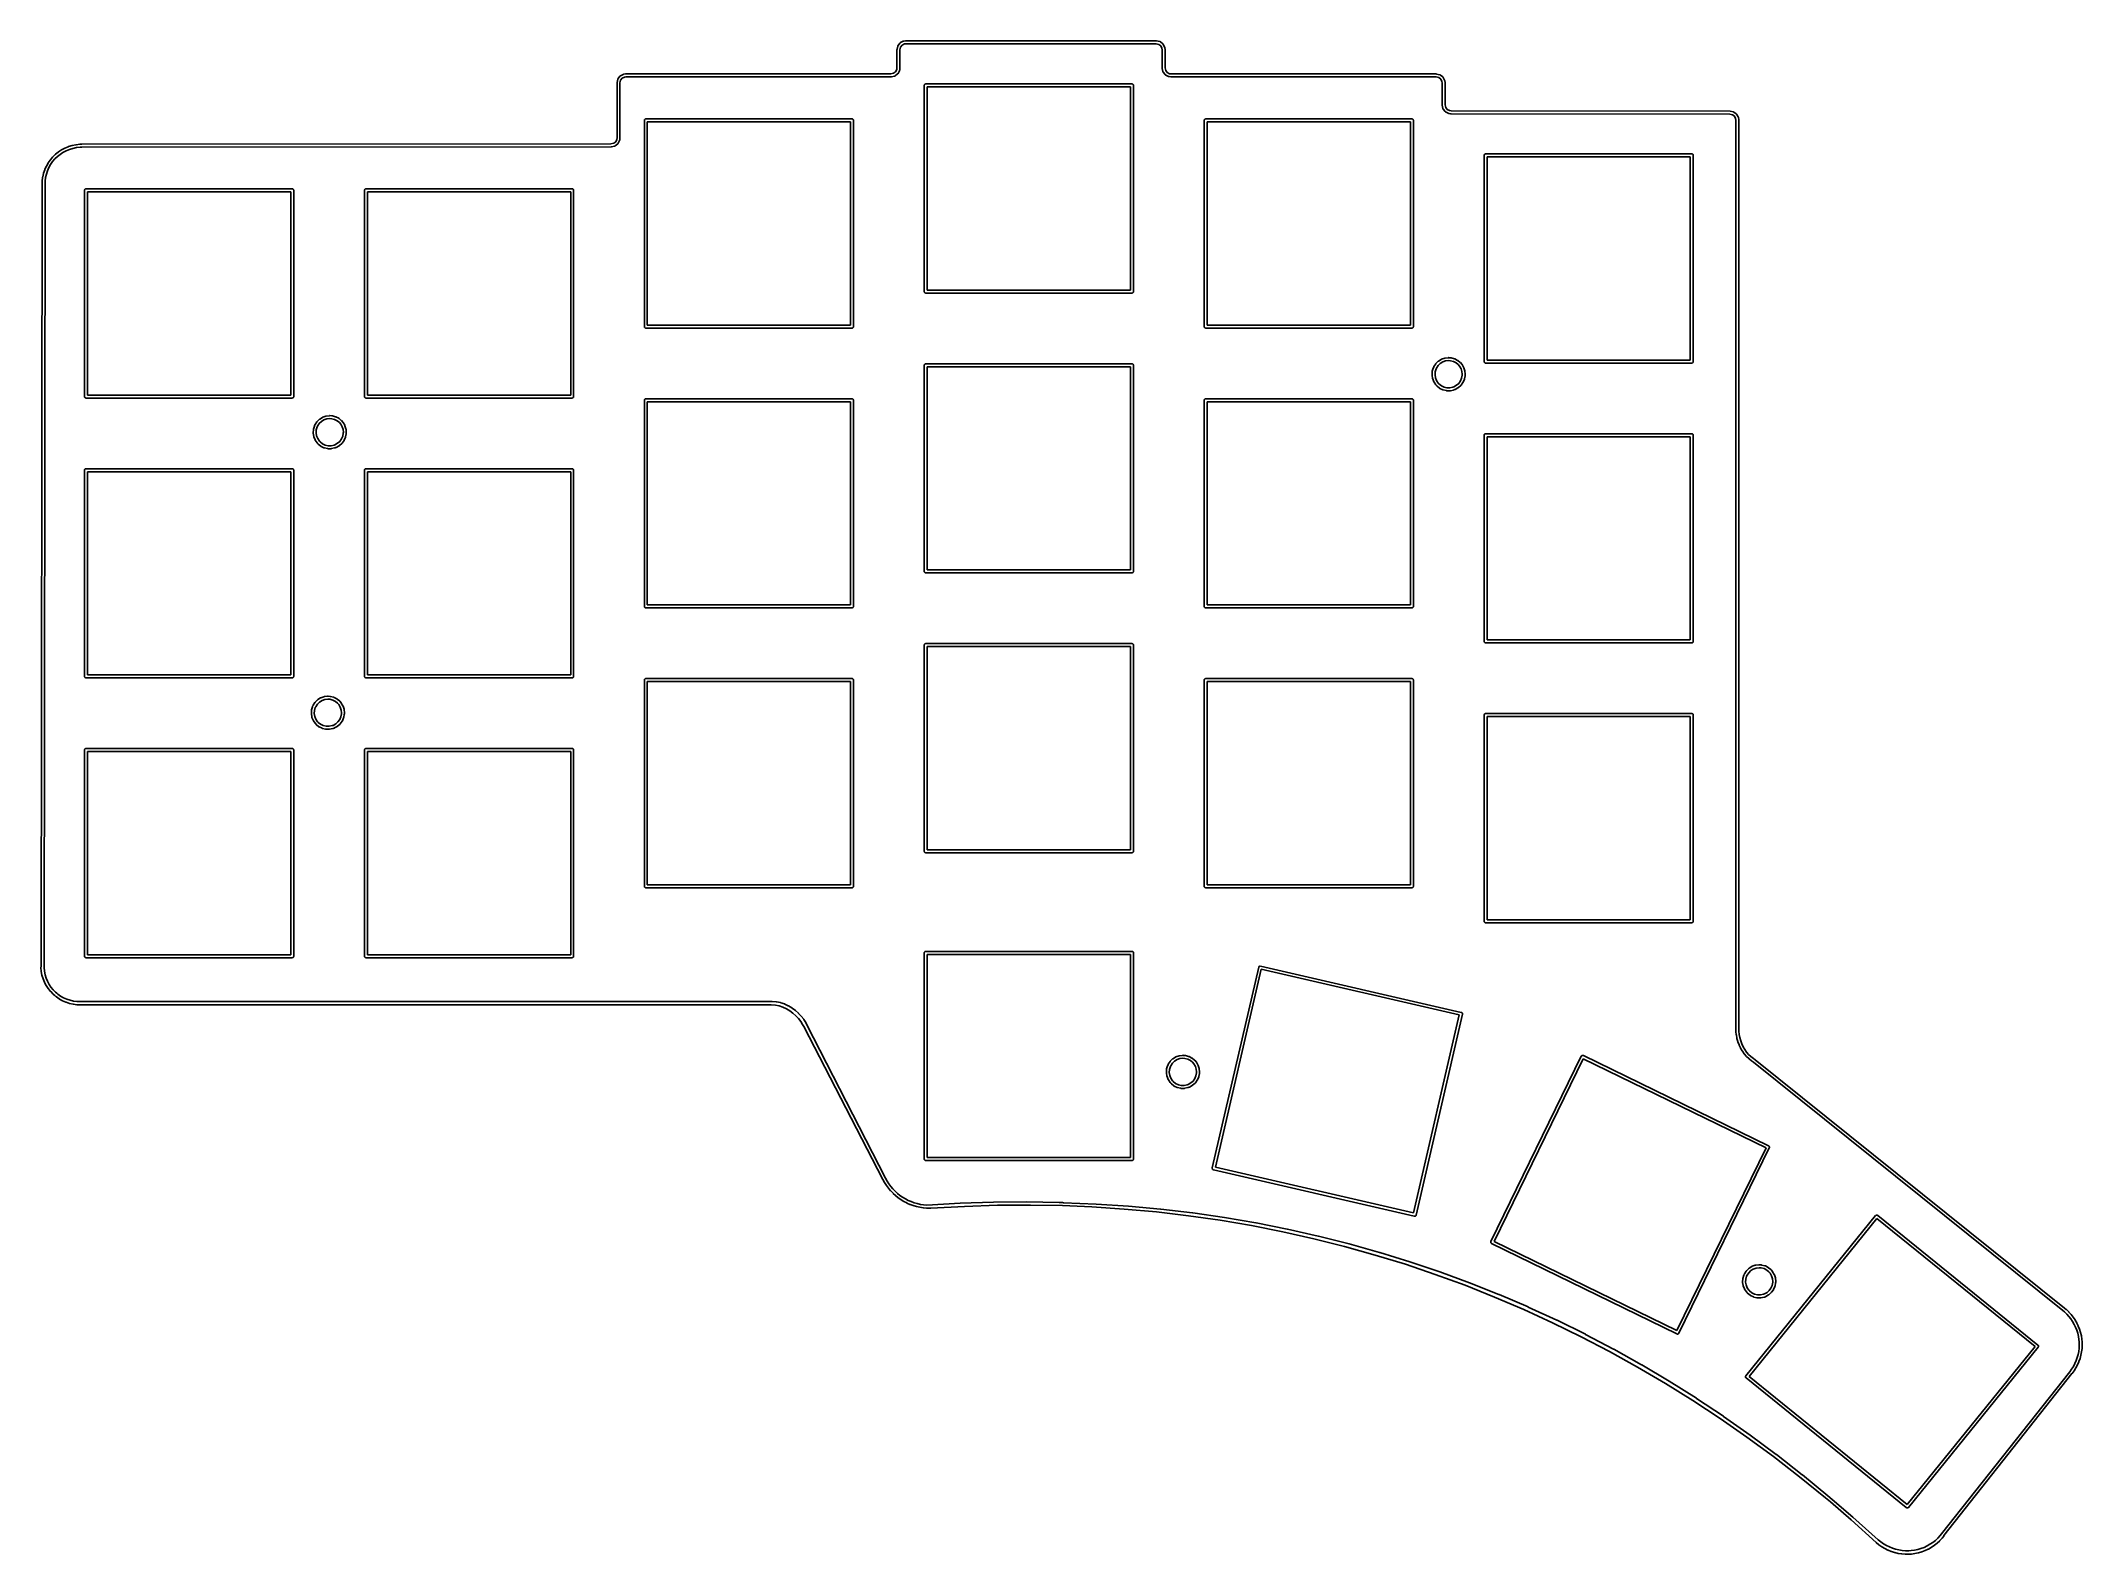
# Model space of a CAD drawing. Extents: x 56 to 194, y -147 to -44.
import ezdxf

# ---------------------------------------------------------------- set-up
doc = ezdxf.new("R2010")
doc.units = 0
doc.layers.add('BLACK', color=7, linetype='CONTINUOUS')

msp = doc.modelspace()

# ---------------------------------------------------------------- linework, layer by layer
at = {"layer": 'BLACK', "linetype": 'CONTINUOUS'}
for p, q in [((113.987, -44.351), (114.034, -44.1383)), ((114.034, -44.1383), (114.036, -44.1307)), ((114.036, -44.1307), (114.038, -44.1241)), ((114.038, -44.1241), (114.04, -44.1175)), ((114.04, -44.1175), (114.042, -44.115)), ((114.042, -44.115), (114.043, -44.1123)), ((114.043, -44.1123), (114.047, -44.1064)), ((114.047, -44.1064), (114.05, -44.1003)), ((114.05, -44.1003), (114.055, -44.0944)), ((114.055, -44.0944), (114.184, -43.9308)), ((114.184, -43.9308), (114.188, -43.9252)), ((114.225, -44.2018), (114.184, -44.3873)), ((114.188, -43.9252), (114.194, -43.9197)), ((114.194, -43.9197), (114.199, -43.9139)), ((114.199, -43.9139), (114.201, -43.9128)), ((114.201, -43.9128), (114.202, -43.9115)), ((114.202, -43.9115), (114.209, -43.9072)), ((114.209, -43.9072), (114.215, -43.9026)), ((114.215, -43.9026), (114.222, -43.8999)), ((114.222, -43.8999), (114.406, -43.8054)), ((114.329, -44.0693), (114.225, -44.2018)), ((114.487, -43.9883), (114.329, -44.0693)), ((114.406, -43.8054), (114.408, -43.8037)), ((114.408, -43.8037), (114.414, -43.8009)), ((114.414, -43.8009), (114.416, -43.8)), ((114.416, -43.8), (114.419, -43.7989)), ((114.419, -43.7989), (114.426, -43.7958)), ((114.426, -43.7958), (114.428, -43.7953)), ((114.428, -43.7953), (114.43, -43.7946)), ((114.43, -43.7946), (114.438, -43.7932)), ((114.438, -43.7932), (114.44, -43.7925)), ((114.44, -43.7925), (114.442, -43.7923)), ((114.442, -43.7923), (114.449, -43.7911)), ((114.449, -43.7911), (114.452, -43.7911)), ((114.452, -43.7911), (114.561, -43.7778)), ((114.588, -43.976), (114.487, -43.9883)), ((114.561, -43.7778), (114.562, -43.7774)), ((114.562, -43.7774), (114.571, -43.7766)), ((114.571, -43.7766), (114.575, -43.7761)), ((114.575, -43.7761), (114.576, -43.7761)), ((114.576, -43.7761), (114.577, -43.776)), ((114.577, -43.776), (114.581, -43.776)), ((114.581, -43.776), (114.589, -43.7758)), ((131.574, -43.976), (114.588, -43.976)), ((114.589, -43.7758), (114.591, -43.776)), ((114.591, -43.776), (131.581, -43.776)), ((131.757, -44.0169), (131.574, -43.976)), ((131.581, -43.776), (131.587, -43.7755)), ((131.587, -43.7755), (131.596, -43.7766)), ((131.596, -43.7766), (131.604, -43.7774)), ((131.604, -43.7774), (131.61, -43.7792)), ((131.61, -43.7792), (131.82, -43.8261)), ((131.892, -44.1214), (131.757, -44.0169)), ((131.82, -43.8261), (131.827, -43.8273)), ((131.827, -43.8273), (131.834, -43.83)), ((131.834, -43.83), (131.841, -43.8323)), ((131.841, -43.8323), (131.843, -43.8335)), ((131.843, -43.8335), (131.846, -43.8343)), ((131.846, -43.8343), (131.852, -43.8383)), ((131.852, -43.8383), (131.858, -43.842)), ((131.858, -43.842), (131.864, -43.8468)), ((131.864, -43.8468), (132.03, -43.976)), ((131.971, -44.2794), (131.892, -44.1214)), ((131.985, -44.3833), (131.971, -44.2794)), ((132.03, -43.976), (132.037, -43.9804)), ((132.037, -43.9804), (132.042, -43.9856)), ((132.042, -43.9856), (132.047, -43.9905)), ((132.047, -43.9905), (132.048, -43.9927)), ((132.048, -43.9927), (132.05, -43.9947)), ((132.05, -43.9947), (132.054, -44.0007)), ((132.054, -44.0007), (132.058, -44.0065)), ((132.058, -44.0065), (132.061, -44.0135)), ((132.061, -44.0135), (132.153, -44.1972)), ((132.153, -44.1972), (132.154, -44.1984)), ((132.154, -44.1984), (132.157, -44.2059)), ((132.157, -44.2059), (132.159, -44.209)), ((132.159, -44.209), (132.159, -44.2104)), ((132.159, -44.2104), (132.162, -44.2163)), ((132.162, -44.2163), (132.163, -44.2196)), ((132.163, -44.2196), (132.164, -44.2228)), ((132.164, -44.2228), (132.165, -44.2291)), ((132.165, -44.2291), (132.166, -44.2306)), ((132.166, -44.2306), (132.166, -44.234)), ((132.166, -44.234), (132.168, -44.2422)), ((132.168, -44.2422), (132.167, -44.2437)), ((132.167, -44.2437), (132.183, -44.3548)), ((113.891, -45.8785), (113.97, -45.7203)), ((113.97, -45.7203), (113.984, -45.6189)), ((113.984, -44.3742), (113.985, -44.3655)), ((113.984, -44.3802), (113.984, -44.3742)), ((113.984, -45.6189), (113.984, -44.3802)), ((113.985, -44.3655), (113.986, -44.3567)), ((113.986, -44.3567), (113.987, -44.351)), ((114.182, -45.6477), (114.167, -45.7562)), ((114.183, -45.6456), (114.182, -45.6477)), ((114.184, -45.6353), (114.183, -45.638)), ((114.183, -45.638), (114.183, -45.6456)), ((114.184, -44.3873), (114.184, -45.6184)), ((114.184, -45.6184), (114.184, -45.6206)), ((114.184, -45.6206), (114.184, -45.6282)), ((114.184, -45.6282), (114.184, -45.6309)), ((114.184, -45.6309), (114.184, -45.6331)), ((114.184, -45.6331), (114.184, -45.6353)), ((131.985, -45.6223), (131.985, -44.3833)), ((131.985, -45.6284), (131.985, -45.6223)), ((131.986, -45.637), (131.985, -45.6284)), ((131.987, -45.6456), (131.986, -45.637)), ((131.988, -45.6515), (131.987, -45.6456)), ((132.035, -45.8613), (131.988, -45.6515)), ((132.183, -44.3548), (132.184, -44.3567)), ((132.184, -44.3567), (132.184, -44.3645)), ((132.184, -44.3645), (132.185, -44.3673)), ((132.185, -44.3673), (132.185, -44.3694)), ((132.185, -44.3694), (132.185, -44.3714)), ((132.185, -44.3714), (132.185, -44.3743)), ((132.185, -44.3743), (132.185, -44.3821)), ((132.185, -44.3821), (132.185, -44.3841)), ((132.185, -44.3841), (132.185, -45.615)), ((132.185, -45.615), (132.226, -45.7983)), ((94.9819, -46.6247), (94.983, -46.6159)), ((94.9824, -46.6306), (94.9819, -46.6247)), ((94.9824, -50.3697), (94.9824, -46.6306)), ((94.983, -46.6159), (94.9838, -46.6072)), ((94.9838, -46.6072), (94.9855, -46.6015)), ((94.9855, -46.6015), (95.0325, -46.3887)), ((95.0325, -46.3887), (95.0339, -46.3811)), ((95.0339, -46.3811), (95.0364, -46.3746)), ((95.0364, -46.3746), (95.0386, -46.3679)), ((95.0386, -46.3679), (95.04, -46.3654)), ((95.04, -46.3654), (95.0411, -46.3627)), ((95.0411, -46.3627), (95.0448, -46.3569)), ((95.0448, -46.3569), (95.0483, -46.3508)), ((95.0483, -46.3508), (95.0533, -46.3449)), ((95.0533, -46.3449), (95.1824, -46.181)), ((95.1824, -46.181), (95.1864, -46.1753)), ((95.2233, -46.4523), (95.1824, -46.6377)), ((95.1824, -46.6377), (95.1824, -50.3672)), ((95.1864, -46.1753), (95.192, -46.1699)), ((95.192, -46.1699), (95.1974, -46.1643)), ((95.1974, -46.1643), (95.1992, -46.1631)), ((95.1992, -46.1631), (95.2007, -46.1616)), ((95.2007, -46.1616), (95.2072, -46.1575)), ((95.2072, -46.1575), (95.2136, -46.153)), ((95.2136, -46.153), (95.22, -46.1502)), ((95.22, -46.1502), (95.4067, -46.0557)), ((95.3276, -46.3199), (95.2233, -46.4523)), ((95.4878, -46.2388), (95.3276, -46.3199)), ((95.4067, -46.0557), (95.4088, -46.0542)), ((95.4088, -46.0542), (95.4154, -46.0513)), ((95.4154, -46.0513), (95.4175, -46.0502)), ((95.4175, -46.0502), (95.4199, -46.0493)), ((95.4199, -46.0493), (95.4268, -46.0462)), ((95.4268, -46.0462), (95.4291, -46.0457)), ((95.4291, -46.0457), (95.4312, -46.0449)), ((95.4312, -46.0449), (95.4387, -46.0436)), ((95.4387, -46.0436), (95.4413, -46.043)), ((95.4413, -46.043), (95.4435, -46.0427)), ((95.4435, -46.0427), (95.4506, -46.0414)), ((95.4506, -46.0414), (95.4533, -46.0415)), ((95.4533, -46.0415), (95.562, -46.0282)), ((95.5888, -46.2264), (95.4878, -46.2388)), ((95.562, -46.0282), (95.5631, -46.0278)), ((95.5631, -46.0278), (95.5717, -46.027)), ((95.5717, -46.027), (95.5755, -46.0265)), ((95.5755, -46.0265), (95.5766, -46.0265)), ((95.5766, -46.0265), (95.5778, -46.0264)), ((95.5778, -46.0264), (95.5816, -46.0264)), ((95.5816, -46.0264), (95.5902, -46.0262)), ((113.581, -46.2264), (95.5888, -46.2264)), ((95.5902, -46.0262), (95.5914, -46.0264)), ((95.5914, -46.0264), (113.572, -46.0264)), ((113.572, -46.0264), (113.756, -45.9832)), ((113.587, -46.2268), (113.581, -46.2264)), ((113.595, -46.2257), (113.587, -46.2268)), ((113.603, -46.225), (113.595, -46.2257)), ((113.61, -46.223), (113.603, -46.225)), ((113.82, -46.1736), (113.61, -46.223)), ((113.756, -45.9832), (113.891, -45.8785)), ((113.826, -46.1725), (113.82, -46.1736)), ((113.834, -46.1696), (113.826, -46.1725)), ((113.841, -46.167), (113.834, -46.1696)), ((113.843, -46.1661), (113.841, -46.167)), ((113.845, -46.1655), (113.843, -46.1661)), ((113.851, -46.1612), (113.845, -46.1655)), ((113.858, -46.1572), (113.851, -46.1612)), ((113.863, -46.1527), (113.858, -46.1572)), ((114.029, -46.0238), (113.863, -46.1527)), ((114.036, -46.0194), (114.029, -46.0238)), ((114.041, -46.0143), (114.036, -46.0194)), ((114.046, -46.0094), (114.041, -46.0143)), ((114.047, -46.0071), (114.046, -46.0094)), ((114.049, -46.0051), (114.047, -46.0071)), ((114.053, -45.9991), (114.049, -46.0051)), ((114.057, -45.9933), (114.053, -45.9991)), ((114.06, -45.9863), (114.057, -45.9933)), ((114.152, -45.8028), (114.06, -45.9863)), ((114.153, -45.8017), (114.152, -45.8028)), ((114.156, -45.794), (114.153, -45.8017)), ((114.158, -45.7908), (114.156, -45.794)), ((114.161, -45.7838), (114.158, -45.7895)), ((114.158, -45.7895), (114.158, -45.7908)), ((114.162, -45.7804), (114.161, -45.7838)), ((114.163, -45.777), (114.162, -45.7804)), ((114.164, -45.7708), (114.163, -45.777)), ((114.165, -45.7695), (114.164, -45.7708)), ((114.167, -45.7576), (114.165, -45.7659)), ((114.165, -45.7659), (114.165, -45.7695)), ((114.167, -45.7562), (114.167, -45.7576)), ((115.835, -46.8046), (115.837, -46.785)), ((115.836, -46.8095), (115.835, -46.8046)), ((115.836, -60.8001), (115.836, -46.8095)), ((115.837, -46.785), (115.843, -46.7661)), ((115.843, -46.7661), (115.852, -46.7488)), ((115.852, -46.7488), (115.865, -46.7335)), ((115.865, -46.7335), (115.88, -46.721)), ((115.88, -46.721), (115.897, -46.7117)), ((115.897, -46.7117), (115.916, -46.706)), ((115.916, -46.706), (115.931, -46.7046)), ((115.931, -46.7046), (115.936, -46.7041)), ((115.936, -46.7041), (115.941, -46.7046)), ((115.941, -46.7046), (129.931, -46.7046)), ((116.036, -46.9046), (116.036, -60.7051)), ((129.836, -46.9046), (116.036, -46.9046)), ((129.836, -60.7051), (129.836, -46.9046)), ((129.931, -46.7046), (129.936, -46.7041)), ((129.936, -46.7041), (129.941, -46.7046)), ((129.941, -46.7046), (129.956, -46.706)), ((129.956, -46.706), (129.975, -46.7117)), ((129.975, -46.7117), (129.992, -46.721)), ((129.992, -46.721), (130.007, -46.7335)), ((130.007, -46.7335), (130.02, -46.7488)), ((130.02, -46.7488), (130.029, -46.7661)), ((130.029, -46.7661), (130.035, -46.785)), ((130.035, -46.785), (130.037, -46.8046)), ((130.037, -46.8046), (130.036, -46.8095)), ((130.036, -46.8095), (130.036, -60.8002)), ((132.036, -45.8685), (132.035, -45.8613)), ((132.039, -45.8754), (132.036, -45.8685)), ((132.041, -45.8825), (132.039, -45.8754)), ((132.043, -45.8846), (132.041, -45.8825)), ((132.043, -45.8869), (132.043, -45.8846)), ((132.047, -45.8932), (132.043, -45.8869)), ((132.051, -45.8997), (132.047, -45.8932)), ((132.056, -45.9052), (132.051, -45.8997)), ((132.185, -46.0717), (132.056, -45.9052)), ((132.19, -46.0779), (132.185, -46.0717)), ((132.195, -46.0828), (132.19, -46.0779)), ((132.2, -46.088), (132.195, -46.0828)), ((132.202, -46.0896), (132.2, -46.088)), ((132.204, -46.0915), (132.202, -46.0896)), ((132.21, -46.0953), (132.204, -46.0915)), ((132.216, -46.0994), (132.21, -46.0953)), ((132.223, -46.1025), (132.216, -46.0994)), ((132.406, -46.1943), (132.223, -46.1025)), ((132.226, -45.7983), (132.33, -45.9328)), ((132.33, -45.9328), (132.489, -46.0119)), ((132.408, -46.1952), (132.406, -46.1943)), ((132.415, -46.1987), (132.408, -46.1952)), ((132.418, -46.2003), (132.415, -46.1987)), ((132.42, -46.2008), (132.418, -46.2003)), ((132.425, -46.2035), (132.42, -46.2008)), ((132.429, -46.2043), (132.425, -46.2035)), ((132.432, -46.2055), (132.429, -46.2043)), ((132.438, -46.2066), (132.432, -46.2055)), ((132.44, -46.207), (132.438, -46.2066)), ((132.443, -46.2075), (132.44, -46.207)), ((132.451, -46.2088), (132.443, -46.2075)), ((132.453, -46.2088), (132.451, -46.2088)), ((132.564, -46.2244), (132.453, -46.2088)), ((132.489, -46.0119), (132.592, -46.0264)), ((132.566, -46.225), (132.564, -46.2244)), ((132.574, -46.2257), (132.566, -46.225)), ((132.576, -46.2261), (132.574, -46.2257)), ((132.579, -46.2262), (132.576, -46.2261)), ((132.581, -46.2264), (132.579, -46.2262)), ((132.583, -46.2264), (132.581, -46.2264)), ((132.591, -46.2267), (132.583, -46.2264)), ((132.593, -46.2264), (132.591, -46.2267)), ((132.592, -46.0264), (150.583, -46.0264)), ((150.575, -46.2264), (132.593, -46.2264)), ((150.759, -46.2674), (150.575, -46.2264)), ((150.583, -46.0264), (150.589, -46.0259)), ((150.589, -46.0259), (150.597, -46.027)), ((150.597, -46.027), (150.606, -46.0278)), ((150.606, -46.0278), (150.612, -46.0296)), ((150.612, -46.0296), (150.822, -46.0765)), ((150.893, -46.3718), (150.759, -46.2674)), ((150.822, -46.0765), (150.829, -46.0777)), ((150.829, -46.0777), (150.836, -46.0804)), ((150.836, -46.0804), (150.843, -46.0828)), ((150.843, -46.0828), (150.845, -46.0839)), ((150.845, -46.0839), (150.847, -46.0848)), ((150.847, -46.0848), (150.854, -46.0888)), ((150.854, -46.0888), (150.86, -46.0925)), ((150.86, -46.0925), (150.866, -46.0972)), ((150.866, -46.0972), (151.032, -46.2264)), ((150.972, -46.5299), (150.893, -46.3718)), ((150.987, -46.6337), (150.972, -46.5299)), ((150.987, -48.1215), (150.987, -46.6337)), ((151.032, -46.2264), (151.038, -46.2308)), ((151.038, -46.2308), (151.043, -46.236)), ((151.043, -46.236), (151.048, -46.2409)), ((151.048, -46.2409), (151.05, -46.2431)), ((151.05, -46.2431), (151.052, -46.2451)), ((151.052, -46.2451), (151.056, -46.2512)), ((151.056, -46.2512), (151.06, -46.257)), ((151.06, -46.257), (151.063, -46.264)), ((151.063, -46.264), (151.155, -46.4476)), ((151.155, -46.4476), (151.156, -46.4488)), ((151.156, -46.4488), (151.159, -46.4563)), ((151.159, -46.4563), (151.161, -46.4594)), ((151.161, -46.4594), (151.161, -46.4609)), ((151.161, -46.4609), (151.164, -46.4667)), ((151.164, -46.4667), (151.165, -46.47)), ((151.165, -46.47), (151.166, -46.4732)), ((151.166, -46.4732), (151.167, -46.4796)), ((151.167, -46.4796), (151.167, -46.4811)), ((151.167, -46.4811), (151.168, -46.4845)), ((151.168, -46.4845), (151.169, -46.4927)), ((151.169, -46.4927), (151.169, -46.4942)), ((151.169, -46.4942), (151.185, -46.6052)), ((151.185, -46.6052), (151.185, -46.6072)), ((151.185, -46.6072), (151.186, -46.6149)), ((151.186, -46.6149), (151.187, -46.6178)), ((151.187, -46.6178), (151.187, -46.6198)), ((151.187, -46.6198), (151.187, -46.6219)), ((151.187, -46.6219), (151.187, -46.6248)), ((151.187, -46.6248), (151.187, -46.6325)), ((151.187, -46.6325), (151.187, -46.6346)), ((151.187, -46.6346), (151.187, -48.1145)), ((150.986, -48.1275), (150.987, -48.1215)), ((150.987, -48.1363), (150.986, -48.1275)), ((150.988, -48.145), (150.987, -48.1363)), ((150.99, -48.1507), (150.988, -48.145)), ((151.037, -48.3634), (150.99, -48.1507)), ((151.038, -48.3711), (151.037, -48.3634)), ((151.041, -48.3776), (151.038, -48.3711)), ((151.043, -48.3842), (151.041, -48.3776)), ((151.044, -48.3867), (151.043, -48.3842)), ((151.046, -48.3894), (151.044, -48.3867)), ((151.049, -48.3953), (151.046, -48.3894)), ((151.053, -48.4014), (151.049, -48.3953)), ((151.058, -48.4073), (151.053, -48.4014)), ((151.187, -48.571), (151.058, -48.4073)), ((151.187, -48.1145), (151.228, -48.2999)), ((151.228, -48.2999), (151.332, -48.4324)), ((151.332, -48.4324), (151.49, -48.5134)), ((96.8361, -49.1795), (96.838, -49.1599)), ((96.8366, -49.1844), (96.8361, -49.1795)), ((96.8366, -63.175), (96.8366, -49.1844)), ((96.838, -49.1599), (96.8437, -49.141)), ((96.8437, -49.141), (96.853, -49.1237)), ((96.853, -49.1237), (96.8655, -49.1084)), ((96.8655, -49.1084), (96.8807, -49.0959)), ((96.8807, -49.0959), (96.8981, -49.0866)), ((96.8981, -49.0866), (96.917, -49.0809)), ((96.917, -49.0809), (96.9317, -49.0795)), ((96.9317, -49.0795), (96.9366, -49.079)), ((96.9366, -49.079), (96.9415, -49.0795)), ((96.9415, -49.0795), (110.932, -49.0795)), ((97.0366, -49.2795), (97.0366, -63.08)), ((110.837, -49.2795), (97.0366, -49.2795)), ((110.837, -63.08), (110.837, -49.2795)), ((110.932, -49.0795), (110.937, -49.079)), ((110.937, -49.079), (110.942, -49.0795)), ((110.942, -49.0795), (110.957, -49.0809)), ((110.957, -49.0809), (110.975, -49.0866)), ((110.975, -49.0866), (110.993, -49.0959)), ((110.993, -49.0959), (111.008, -49.1084)), ((111.008, -49.1084), (111.021, -49.1237)), ((111.021, -49.1237), (111.03, -49.141)), ((111.03, -49.141), (111.036, -49.1599)), ((111.036, -49.1599), (111.038, -49.1795)), ((111.038, -49.1795), (111.037, -49.1844)), ((111.037, -49.1844), (111.037, -63.1751)), ((134.834, -49.1795), (134.836, -49.1599)), ((134.835, -49.1844), (134.834, -49.1795)), ((134.835, -63.175), (134.835, -49.1844)), ((134.836, -49.1599), (134.842, -49.141)), ((134.842, -49.141), (134.851, -49.1237)), ((134.851, -49.1237), (134.864, -49.1084)), ((134.864, -49.1084), (134.879, -49.0959)), ((134.879, -49.0959), (134.897, -49.0866)), ((134.897, -49.0866), (134.915, -49.0809)), ((134.915, -49.0809), (134.93, -49.0795)), ((134.93, -49.0795), (134.935, -49.079)), ((134.935, -49.079), (134.94, -49.0795)), ((134.94, -49.0795), (148.931, -49.0795)), ((135.035, -49.2795), (135.035, -63.08)), ((148.835, -49.2795), (135.035, -49.2795)), ((148.835, -63.08), (148.835, -49.2795)), ((148.931, -49.0795), (148.935, -49.079)), ((148.935, -49.079), (148.94, -49.0795)), ((148.94, -49.0795), (148.955, -49.0809)), ((148.955, -49.0809), (148.974, -49.0866)), ((148.974, -49.0866), (148.991, -49.0959)), ((148.991, -49.0959), (149.006, -49.1084)), ((149.006, -49.1084), (149.019, -49.1237)), ((149.019, -49.1237), (149.028, -49.141)), ((149.028, -49.141), (149.034, -49.1599)), ((149.034, -49.1599), (149.036, -49.1795)), ((149.036, -49.1795), (149.035, -49.1844)), ((149.035, -49.1844), (149.035, -63.1751)), ((151.191, -48.5765), (151.187, -48.571)), ((151.196, -48.5821), (151.191, -48.5765)), ((151.202, -48.5878), (151.196, -48.5821)), ((151.203, -48.5889), (151.202, -48.5878)), ((151.205, -48.5902), (151.203, -48.5889)), ((151.211, -48.5945), (151.205, -48.5902)), ((151.218, -48.5991), (151.211, -48.5945)), ((151.224, -48.6018), (151.218, -48.5991)), ((151.408, -48.6963), (151.224, -48.6018)), ((151.411, -48.698), (151.408, -48.6963)), ((151.417, -48.7008), (151.411, -48.698)), ((151.419, -48.7017), (151.417, -48.7008)), ((151.422, -48.7028), (151.419, -48.7017)), ((151.429, -48.706), (151.422, -48.7028)), ((151.431, -48.7064), (151.429, -48.706)), ((151.433, -48.7072), (151.431, -48.7064)), ((151.44, -48.7086), (151.433, -48.7072)), ((151.443, -48.7092), (151.44, -48.7086)), ((151.445, -48.7094), (151.443, -48.7092)), ((151.452, -48.7107), (151.445, -48.7094)), ((151.455, -48.7106), (151.452, -48.7107)), ((151.564, -48.724), (151.455, -48.7106)), ((151.49, -48.5134), (151.591, -48.5258)), ((151.565, -48.7243), (151.564, -48.724)), ((151.574, -48.7251), (151.565, -48.7243)), ((151.577, -48.7256), (151.574, -48.7251)), ((151.578, -48.7256), (151.577, -48.7256)), ((151.58, -48.7258), (151.578, -48.7256)), ((151.583, -48.7258), (151.58, -48.7258)), ((151.592, -48.726), (151.583, -48.7258)), ((151.591, -48.5258), (170.528, -48.5588)), ((151.593, -48.7258), (151.592, -48.726)), ((170.512, -48.7588), (151.593, -48.7258)), ((170.689, -48.796), (170.512, -48.7588)), ((170.528, -48.5588), (170.543, -48.5603)), ((170.543, -48.5603), (170.548, -48.5619)), ((170.548, -48.5619), (170.749, -48.6045)), ((170.809, -48.8788), (170.689, -48.796)), ((170.749, -48.6045), (170.75, -48.6045)), ((170.75, -48.6045), (170.75, -48.6045)), ((170.75, -48.6045), (170.75, -48.6045)), ((170.75, -48.6045), (170.751, -48.6048)), ((170.751, -48.6048), (170.759, -48.6077)), ((170.759, -48.6077), (170.768, -48.6104)), ((170.768, -48.6104), (170.769, -48.6107)), ((170.769, -48.6107), (170.769, -48.6109)), ((170.769, -48.6109), (170.777, -48.6154)), ((170.777, -48.6154), (170.785, -48.6199)), ((170.785, -48.6199), (170.939, -48.7251)), ((170.902, -49.0217), (170.809, -48.8788)), ((170.931, -49.176), (170.902, -49.0217)), ((170.931, -111.006), (170.931, -49.176)), ((170.939, -48.7251), (170.939, -48.7252)), ((170.939, -48.7252), (170.939, -48.7252)), ((170.939, -48.7252), (170.939, -48.7252)), ((170.939, -48.7252), (170.94, -48.7259)), ((170.94, -48.7259), (170.947, -48.7319)), ((170.947, -48.7319), (170.954, -48.7378)), ((170.954, -48.7378), (170.954, -48.7383)), ((170.954, -48.7383), (170.955, -48.7387)), ((170.955, -48.7387), (170.96, -48.7459)), ((170.96, -48.7459), (170.966, -48.753)), ((170.966, -48.753), (171.081, -48.9293)), ((171.081, -48.9293), (171.081, -48.9295)), ((171.081, -48.9295), (171.081, -48.9295)), ((171.081, -48.9295), (171.081, -48.9295)), ((171.081, -48.9295), (171.081, -48.9305)), ((171.081, -48.9305), (171.085, -48.9386)), ((171.085, -48.9386), (171.09, -48.9468)), ((171.09, -48.9468), (171.09, -48.9474)), ((171.09, -48.9474), (171.09, -48.948)), ((171.09, -48.948), (171.093, -48.9568)), ((171.093, -48.9568), (171.095, -48.9656)), ((171.095, -48.9656), (171.128, -49.143)), ((171.128, -49.143), (171.129, -49.1472)), ((171.129, -49.1472), (171.131, -49.1619)), ((171.131, -49.1619), (171.131, -111.01)), ((57.0619, -51.3211), (57.2683, -51.1834)), ((57.2683, -51.1834), (57.2712, -51.1815)), ((57.2712, -51.1815), (57.2713, -51.1815)), ((57.2713, -51.1814), (57.2755, -51.1792)), ((57.2713, -51.1815), (57.2713, -51.1814)), ((57.2755, -51.1792), (57.4945, -51.0621)), ((57.5841, -51.241), (57.3742, -51.3532)), ((57.4945, -51.0621), (57.4981, -51.0601)), ((57.4981, -51.0601), (57.4982, -51.0601)), ((57.4982, -51.0601), (57.4983, -51.06)), ((57.4983, -51.06), (57.5026, -51.0582)), ((57.5026, -51.0582), (57.7249, -50.9654)), ((57.8061, -51.1482), (57.5841, -51.241)), ((57.7249, -50.9654), (57.725, -50.9653)), ((57.725, -50.9653), (57.7337, -50.9618)), ((57.7337, -50.9618), (57.7383, -50.9598)), ((57.7383, -50.9598), (57.7385, -50.9598)), ((57.7385, -50.9598), (57.7387, -50.9597)), ((57.7387, -50.9597), (57.7434, -50.9583)), ((57.7434, -50.9583), (57.7524, -50.9555)), ((57.7524, -50.9555), (57.7526, -50.9555)), ((57.7526, -50.9555), (57.9874, -50.8845)), ((58.0406, -51.0774), (57.8061, -51.1482)), ((57.9874, -50.8845), (57.9915, -50.8833)), ((57.9915, -50.8833), (57.9917, -50.8833)), ((57.9917, -50.8833), (57.9919, -50.8832)), ((57.9919, -50.8832), (57.9965, -50.8823)), ((57.9965, -50.8823), (58.2478, -50.8315)), ((58.2828, -51.0285), (58.0406, -51.0774)), ((58.2478, -50.8315), (58.2521, -50.8306)), ((58.2521, -50.8306), (58.2524, -50.8306)), ((58.2524, -50.8306), (58.2526, -50.8305)), ((58.2526, -50.8305), (58.2571, -50.8301)), ((58.2571, -50.8301), (58.5092, -50.8032)), ((58.5345, -51.0016), (58.2828, -51.0285)), ((58.5092, -50.8032), (58.5096, -50.803)), ((58.5096, -50.803), (58.5189, -50.8021)), ((58.5189, -50.8021), (58.5235, -50.8016)), ((58.5235, -50.8016), (58.5239, -50.8016)), ((58.5239, -50.8016), (58.5243, -50.8016)), ((58.5243, -50.8016), (58.529, -50.8016)), ((58.529, -50.8016), (58.5382, -50.8015)), ((58.6514, -51.0016), (58.5345, -51.0016)), ((58.5382, -50.8015), (58.5386, -50.8016)), ((58.5386, -50.8016), (58.6569, -50.8016)), ((58.6556, -51.0016), (58.6514, -51.0016)), ((58.6514, -51.0016), (58.6514, -51.0016)), ((58.6611, -51.0016), (58.6556, -51.0016)), ((58.6569, -50.8016), (94.5709, -50.7762)), ((58.6612, -51.0016), (58.6611, -51.0016)), ((94.5783, -50.9762), (58.6612, -51.0016)), ((94.5709, -50.7762), (94.7538, -50.7353)), ((94.5843, -50.9767), (94.5783, -50.9762)), ((94.593, -50.9756), (94.5843, -50.9767)), ((94.6017, -50.9747), (94.593, -50.9756)), ((94.6075, -50.973), (94.6017, -50.9747)), ((94.8177, -50.926), (94.6075, -50.973)), ((94.7538, -50.7353), (94.889, -50.6284)), ((94.8253, -50.9246), (94.8177, -50.926)), ((94.8318, -50.922), (94.8253, -50.9246)), ((94.8385, -50.9198), (94.8318, -50.922)), ((94.841, -50.9184), (94.8385, -50.9198)), ((94.8436, -50.9174), (94.841, -50.9184)), ((94.8496, -50.9136), (94.8436, -50.9174)), ((94.8557, -50.9101), (94.8496, -50.9136)), ((94.8615, -50.9051), (94.8557, -50.9101)), ((95.0276, -50.7737), (94.8615, -50.9051)), ((94.889, -50.6284), (94.97, -50.4705)), ((94.97, -50.4705), (94.9824, -50.3697)), ((95.0331, -50.7699), (95.0276, -50.7737)), ((95.0387, -50.7641), (95.0331, -50.7699)), ((95.0446, -50.7585), (95.0387, -50.7641)), ((95.0456, -50.757), (95.0446, -50.7585)), ((95.0468, -50.7558), (95.0456, -50.757)), ((95.0512, -50.7489), (95.0468, -50.7558)), ((95.0558, -50.7423), (95.0512, -50.7489)), ((95.0585, -50.7362), (95.0558, -50.7423)), ((95.1529, -50.5521), (95.0585, -50.7362)), ((95.1546, -50.5497), (95.1529, -50.5521)), ((95.1574, -50.5434), (95.1546, -50.5497)), ((95.1583, -50.5416), (95.1574, -50.5434)), ((95.1594, -50.5389), (95.1583, -50.5416)), ((95.1626, -50.5317), (95.1594, -50.5389)), ((95.163, -50.5297), (95.1626, -50.5317)), ((95.1638, -50.5278), (95.163, -50.5297)), ((95.1652, -50.5201), (95.1638, -50.5278)), ((95.1658, -50.5173), (95.1652, -50.5201)), ((95.166, -50.5153), (95.1658, -50.5173)), ((95.1673, -50.5085), (95.166, -50.5153)), ((95.1806, -50.3966), (95.1672, -50.5056)), ((95.1672, -50.5056), (95.1673, -50.5085)), ((95.1809, -50.3954), (95.1806, -50.3966)), ((95.1818, -50.3868), (95.1809, -50.3954)), ((95.1822, -50.3831), (95.1818, -50.3868)), ((95.1824, -50.3807), (95.1822, -50.3819)), ((95.1822, -50.3819), (95.1822, -50.3831)), ((95.1824, -50.3672), (95.1826, -50.3683)), ((95.1826, -50.3683), (95.1824, -50.3769)), ((95.1824, -50.3769), (95.1824, -50.3807)), ((56.0551, -52.7628), (56.1331, -52.5336)), ((56.1331, -52.5336), (56.1344, -52.5297)), ((56.1344, -52.5297), (56.1347, -52.5291)), ((56.1347, -52.5291), (56.1349, -52.5284)), ((56.1349, -52.5284), (56.1366, -52.5246)), ((56.1366, -52.5246), (56.2316, -52.308)), ((56.2316, -52.3078), (56.2352, -52.2996)), ((56.2316, -52.308), (56.2316, -52.3078)), ((56.2352, -52.2996), (56.2374, -52.2946)), ((56.2374, -52.2946), (56.2375, -52.2945)), ((56.2375, -52.2945), (56.2376, -52.2943)), ((56.2376, -52.2943), (56.24, -52.2901)), ((56.24, -52.2901), (56.2446, -52.2817)), ((56.3213, -52.6015), (56.2431, -52.8313)), ((56.2446, -52.2817), (56.2447, -52.2816)), ((56.2447, -52.2816), (56.3618, -52.0744)), ((56.4166, -52.384), (56.3213, -52.6015)), ((56.3618, -52.0744), (56.3638, -52.0707)), ((56.3638, -52.0707), (56.364, -52.0703)), ((56.364, -52.0703), (56.3643, -52.0699)), ((56.3643, -52.0699), (56.3669, -52.0662)), ((56.3669, -52.0662), (56.5008, -51.8714)), ((56.5339, -52.1764), (56.4166, -52.384)), ((56.5008, -51.8714), (56.5009, -51.8712)), ((56.5009, -51.8712), (56.5062, -51.8635)), ((56.5062, -51.8635), (56.509, -51.8594)), ((56.509, -51.8594), (56.5092, -51.8593)), ((56.5092, -51.8593), (56.5093, -51.859)), ((56.5093, -51.859), (56.5125, -51.8554)), ((56.5125, -51.8554), (56.5186, -51.8482)), ((56.5186, -51.8482), (56.5187, -51.848)), ((56.5187, -51.848), (56.6723, -51.6677)), ((56.6681, -51.981), (56.5339, -52.1764)), ((56.822, -51.8003), (56.6681, -51.981)), ((56.6723, -51.6677), (56.675, -51.6644)), ((56.675, -51.6644), (56.6754, -51.664)), ((56.6754, -51.664), (56.6757, -51.6636)), ((56.6757, -51.6636), (56.6788, -51.6606)), ((56.6788, -51.6606), (56.8469, -51.495)), ((56.9905, -51.6342), (56.822, -51.8003)), ((56.8469, -51.495), (56.847, -51.4949)), ((56.847, -51.4949), (56.8535, -51.4884)), ((56.8535, -51.4884), (56.8572, -51.4848)), ((56.8572, -51.4848), (56.8574, -51.4847)), ((56.8574, -51.4847), (56.8575, -51.4845)), ((56.8575, -51.4845), (56.8613, -51.4815)), ((56.8613, -51.4815), (56.8687, -51.4755)), ((56.8687, -51.4755), (56.8689, -51.4754)), ((56.8689, -51.4754), (57.0541, -51.3267)), ((57.1761, -51.4853), (56.9905, -51.6342)), ((57.0541, -51.3267), (57.0574, -51.324)), ((57.0574, -51.324), (57.0578, -51.3238)), ((57.0578, -51.3238), (57.0582, -51.3235)), ((57.0582, -51.3235), (57.0619, -51.3211)), ((57.3742, -51.3532), (57.1761, -51.4853)), ((153.836, -51.5544), (153.838, -51.5348)), ((153.837, -51.5593), (153.836, -51.5544)), ((153.837, -65.5499), (153.837, -51.5593)), ((153.838, -51.5348), (153.844, -51.5159)), ((153.844, -51.5159), (153.853, -51.4986)), ((153.853, -51.4986), (153.866, -51.4833)), ((153.866, -51.4833), (153.881, -51.4708)), ((153.881, -51.4708), (153.898, -51.4615)), ((153.898, -51.4615), (153.917, -51.4558)), ((153.917, -51.4558), (153.932, -51.4544)), ((153.932, -51.4544), (153.937, -51.4539)), ((153.937, -51.4539), (153.942, -51.4544)), ((153.942, -51.4544), (167.93, -51.4544)), ((154.037, -51.6544), (154.037, -65.4549)), ((167.835, -51.6544), (154.037, -51.6544)), ((167.835, -65.4549), (167.835, -51.6544)), ((167.93, -51.4544), (167.935, -51.4539)), ((167.935, -51.4539), (167.94, -51.4544)), ((167.94, -51.4544), (167.954, -51.4558)), ((167.954, -51.4558), (167.973, -51.4615)), ((167.973, -51.4615), (167.99, -51.4708)), ((167.99, -51.4708), (168.006, -51.4833)), ((168.006, -51.4833), (168.018, -51.4986)), ((168.018, -51.4986), (168.027, -51.5159)), ((168.027, -51.5159), (168.033, -51.5348)), ((168.033, -51.5348), (168.035, -51.5544)), ((168.035, -51.5544), (168.035, -51.5593)), ((168.035, -51.5593), (168.035, -65.55)), ((55.8893, -106.638), (55.9527, -53.572)), ((55.9526, -53.5706), (55.9527, -53.5671)), ((55.9527, -53.572), (55.9526, -53.5706)), ((55.9527, -53.5636), (55.9529, -53.5622)), ((55.9527, -53.5671), (55.9527, -53.5636)), ((55.9529, -53.5622), (55.9604, -53.3045)), ((55.9604, -53.3045), (55.9605, -53.3001)), ((55.9605, -53.2992), (55.9611, -53.2949)), ((55.9605, -53.2996), (55.9605, -53.2992)), ((55.9605, -53.3001), (55.9605, -53.2996)), ((55.9611, -53.2949), (55.9904, -53.0481)), ((55.9904, -53.0478), (55.9915, -53.0386)), ((55.9904, -53.0481), (55.9904, -53.0478)), ((55.9915, -53.0386), (55.9921, -53.0338)), ((55.9921, -53.0338), (55.9922, -53.0334)), ((55.9922, -53.0331), (55.9933, -53.0285)), ((55.9922, -53.0334), (55.9922, -53.0331)), ((55.9933, -53.0285), (55.9953, -53.0193)), ((55.9953, -53.0193), (55.9954, -53.019)), ((55.9954, -53.019), (56.0471, -52.7912)), ((56.0471, -52.7909), (56.0492, -52.7817)), ((56.0471, -52.7912), (56.0471, -52.7909)), ((56.0492, -52.7817), (56.0503, -52.7772)), ((56.0503, -52.7772), (56.0504, -52.7768)), ((56.0504, -52.7768), (56.0505, -52.7765)), ((56.0505, -52.7765), (56.052, -52.772)), ((56.052, -52.772), (56.0549, -52.7631)), ((56.0549, -52.7631), (56.0551, -52.7628)), ((56.1527, -53.5701), (56.0892, -106.708)), ((56.1602, -53.3144), (56.1527, -53.5701)), ((56.1895, -53.0674), (56.1602, -53.3144)), ((56.2431, -52.8313), (56.1895, -53.0674)), ((58.8351, -53.9293), (58.8371, -53.9097)), ((58.8356, -53.9342), (58.8351, -53.9293)), ((58.8356, -67.9248), (58.8356, -53.9342)), ((58.8371, -53.9097), (58.8428, -53.8908)), ((58.8428, -53.8908), (58.8521, -53.8735)), ((58.8521, -53.8735), (58.8646, -53.8582)), ((58.8646, -53.8582), (58.8798, -53.8457)), ((58.8798, -53.8457), (58.8972, -53.8364)), ((58.8972, -53.8364), (58.916, -53.8307)), ((58.916, -53.8307), (58.9307, -53.8293)), ((58.9307, -53.8293), (58.9356, -53.8288)), ((58.9356, -53.8288), (58.9405, -53.8293)), ((58.9405, -53.8293), (72.9312, -53.8293)), ((59.0356, -54.0293), (59.0356, -67.8298)), ((72.8361, -54.0293), (59.0356, -54.0293)), ((72.8361, -67.8298), (72.8361, -54.0293)), ((72.9312, -53.8293), (72.9361, -53.8288)), ((72.9361, -53.8288), (72.941, -53.8293)), ((72.941, -53.8293), (72.9557, -53.8307)), ((72.9557, -53.8307), (72.9746, -53.8364)), ((72.9746, -53.8364), (72.9919, -53.8457)), ((72.9919, -53.8457), (73.0072, -53.8582)), ((73.0072, -53.8582), (73.0196, -53.8735)), ((73.0196, -53.8735), (73.0289, -53.8908)), ((73.0289, -53.8908), (73.0347, -53.9097)), ((73.0347, -53.9097), (73.0366, -53.9293)), ((73.0366, -53.9293), (73.0361, -53.9342)), ((73.0361, -53.9342), (73.0361, -67.9249)), ((77.8343, -53.9293), (77.8363, -53.9097)), ((77.8348, -53.9342), (77.8343, -53.9293)), ((77.8348, -67.9248), (77.8348, -53.9342)), ((77.8363, -53.9097), (77.842, -53.8908)), ((77.842, -53.8908), (77.8513, -53.8735)), ((77.8513, -53.8735), (77.8638, -53.8582)), ((77.8638, -53.8582), (77.879, -53.8457)), ((77.879, -53.8457), (77.8964, -53.8364)), ((77.8964, -53.8364), (77.9152, -53.8307)), ((77.9152, -53.8307), (77.9299, -53.8293)), ((77.9299, -53.8293), (77.9348, -53.8288)), ((77.9348, -53.8288), (77.9397, -53.8293)), ((77.9397, -53.8293), (91.9304, -53.8293)), ((78.0348, -54.0293), (78.0348, -67.8298)), ((91.8353, -54.0293), (78.0348, -54.0293)), ((91.8353, -67.8298), (91.8353, -54.0293)), ((91.9304, -53.8293), (91.9353, -53.8288)), ((91.9353, -53.8288), (91.9402, -53.8293)), ((91.9402, -53.8293), (91.9549, -53.8307)), ((91.9549, -53.8307), (91.9738, -53.8364)), ((91.9738, -53.8364), (91.9911, -53.8457)), ((91.9911, -53.8457), (92.0064, -53.8582)), ((92.0064, -53.8582), (92.0188, -53.8735)), ((92.0188, -53.8735), (92.0281, -53.8908)), ((92.0281, -53.8908), (92.0339, -53.9097)), ((92.0339, -53.9097), (92.0358, -53.9293)), ((92.0358, -53.9293), (92.0353, -53.9342)), ((92.0353, -53.9342), (92.0353, -67.9249)), ((115.835, -60.8051), (115.836, -60.8001)), ((115.837, -60.8247), (115.835, -60.8051)), ((115.843, -60.8435), (115.837, -60.8247)), ((115.852, -60.8609), (115.843, -60.8435)), ((115.865, -60.8761), (115.852, -60.8609)), ((115.88, -60.8886), (115.865, -60.8761)), ((115.897, -60.8979), (115.88, -60.8886)), ((115.916, -60.9036), (115.897, -60.8979)), ((115.931, -60.9051), (115.916, -60.9036)), ((115.936, -60.9055), (115.931, -60.9051)), ((115.941, -60.9051), (115.936, -60.9055)), ((129.931, -60.9051), (115.941, -60.9051)), ((116.036, -60.7051), (129.836, -60.7051)), ((129.936, -60.9055), (129.931, -60.9051)), ((129.941, -60.9051), (129.936, -60.9055)), ((129.956, -60.9036), (129.941, -60.9051)), ((129.975, -60.8979), (129.956, -60.9036)), ((129.992, -60.8886), (129.975, -60.8979)), ((130.007, -60.8761), (129.992, -60.8886)), ((130.02, -60.8609), (130.007, -60.8761)), ((130.029, -60.8435), (130.02, -60.8609)), ((130.035, -60.8247), (130.029, -60.8435)), ((130.037, -60.8051), (130.035, -60.8247)), ((130.036, -60.8002), (130.037, -60.8051)), ((96.8361, -63.18), (96.8366, -63.175)), ((96.838, -63.1996), (96.8361, -63.18)), ((96.8437, -63.2184), (96.838, -63.1996)), ((96.853, -63.2358), (96.8437, -63.2184)), ((96.8655, -63.251), (96.853, -63.2358)), ((96.8807, -63.2635), (96.8655, -63.251)), ((96.8981, -63.2728), (96.8807, -63.2635)), ((96.917, -63.2785), (96.8981, -63.2728)), ((96.9317, -63.28), (96.917, -63.2785)), ((96.9366, -63.2804), (96.9317, -63.28)), ((96.9415, -63.28), (96.9366, -63.2804)), ((110.932, -63.28), (96.9415, -63.28)), ((97.0366, -63.08), (110.837, -63.08)), ((110.937, -63.2804), (110.932, -63.28)), ((110.942, -63.28), (110.937, -63.2804)), ((110.957, -63.2785), (110.942, -63.28)), ((110.975, -63.2728), (110.957, -63.2785)), ((110.993, -63.2635), (110.975, -63.2728)), ((111.008, -63.251), (110.993, -63.2635)), ((111.021, -63.2358), (111.008, -63.251)), ((111.03, -63.2184), (111.021, -63.2358)), ((111.036, -63.1996), (111.03, -63.2184)), ((111.038, -63.18), (111.036, -63.1996)), ((111.037, -63.1751), (111.038, -63.18)), ((134.834, -63.18), (134.835, -63.175)), ((134.836, -63.1996), (134.834, -63.18)), ((134.842, -63.2184), (134.836, -63.1996)), ((134.851, -63.2358), (134.842, -63.2184)), ((134.864, -63.251), (134.851, -63.2358)), ((134.879, -63.2635), (134.864, -63.251)), ((134.897, -63.2728), (134.879, -63.2635)), ((134.915, -63.2785), (134.897, -63.2728)), ((134.93, -63.28), (134.915, -63.2785)), ((134.935, -63.2804), (134.93, -63.28)), ((134.94, -63.28), (134.935, -63.2804)), ((148.931, -63.28), (134.94, -63.28)), ((135.035, -63.08), (148.835, -63.08)), ((148.935, -63.2804), (148.931, -63.28)), ((148.94, -63.28), (148.935, -63.2804)), ((148.955, -63.2785), (148.94, -63.28)), ((148.974, -63.2728), (148.955, -63.2785)), ((148.991, -63.2635), (148.974, -63.2728)), ((149.006, -63.251), (148.991, -63.2635)), ((149.019, -63.2358), (149.006, -63.251)), ((149.028, -63.2184), (149.019, -63.2358)), ((149.034, -63.1996), (149.028, -63.2184)), ((149.036, -63.18), (149.034, -63.1996)), ((149.035, -63.1751), (149.036, -63.18)), ((115.835, -65.8038), (115.837, -65.7842)), ((115.836, -65.8087), (115.835, -65.8038)), ((115.836, -79.7993), (115.836, -65.8087)), ((115.837, -65.7842), (115.843, -65.7653)), ((115.843, -65.7653), (115.852, -65.748)), ((115.852, -65.748), (115.865, -65.7327)), ((115.865, -65.7327), (115.88, -65.7202)), ((115.88, -65.7202), (115.897, -65.7109)), ((115.897, -65.7109), (115.916, -65.7052)), ((115.916, -65.7052), (115.936, -65.7033)), ((115.936, -65.7033), (115.941, -65.7038)), ((115.941, -65.7038), (129.931, -65.7038)), ((116.036, -65.9038), (116.036, -79.7043)), ((129.836, -65.9038), (116.036, -65.9038)), ((129.836, -79.7043), (129.836, -65.9038)), ((129.931, -65.7038), (129.936, -65.7033)), ((129.936, -65.7033), (129.956, -65.7052)), ((129.956, -65.7052), (129.975, -65.7109)), ((129.975, -65.7109), (129.992, -65.7202)), ((129.992, -65.7202), (130.007, -65.7327)), ((130.007, -65.7327), (130.02, -65.748)), ((130.02, -65.748), (130.029, -65.7653)), ((130.029, -65.7653), (130.035, -65.7842)), ((130.035, -65.7842), (130.037, -65.8038)), ((130.037, -65.8038), (130.036, -65.8087)), ((130.036, -65.8087), (130.036, -79.7994)), ((150.303, -66.463), (150.304, -66.4572)), ((150.304, -66.4718), (150.303, -66.463)), ((150.304, -66.4572), (150.316, -66.2411)), ((150.304, -66.4807), (150.304, -66.4718)), ((150.305, -66.4865), (150.304, -66.4807)), ((150.34, -66.6997), (150.305, -66.4865)), ((150.316, -66.2348), (150.318, -66.2265)), ((150.316, -66.2411), (150.316, -66.2348)), ((150.318, -66.2265), (150.319, -66.218)), ((150.319, -66.218), (150.321, -66.2122)), ((150.321, -66.2122), (150.382, -66.0006)), ((150.382, -65.9971), (150.385, -65.9912)), ((150.382, -66.0006), (150.382, -65.9971)), ((150.385, -65.9899), (150.386, -65.9866)), ((150.385, -65.9912), (150.385, -65.9899)), ((150.386, -65.9866), (150.388, -65.9833)), ((150.388, -65.982), (150.39, -65.9762)), ((150.388, -65.9833), (150.388, -65.982)), ((150.39, -65.9762), (150.392, -65.9732)), ((150.392, -65.9732), (150.419, -65.9177)), ((150.419, -65.9177), (150.42, -65.9161)), ((150.42, -65.9161), (150.423, -65.9089)), ((150.423, -65.9089), (150.425, -65.9058)), ((150.425, -65.9058), (150.426, -65.9045)), ((150.426, -65.903), (150.428, -65.9002)), ((150.426, -65.9045), (150.426, -65.903)), ((150.428, -65.9002), (150.432, -65.8932)), ((150.432, -65.8932), (150.434, -65.8921)), ((150.434, -65.8921), (150.551, -65.7118)), ((150.515, -66.2601), (150.504, -66.4616)), ((150.504, -66.4616), (150.536, -66.6611)), ((150.574, -66.058), (150.515, -66.2601)), ((150.551, -65.7118), (150.554, -65.7066)), ((150.554, -65.7066), (150.56, -65.6998)), ((150.56, -65.6998), (150.565, -65.6928)), ((150.565, -65.6928), (150.57, -65.6891)), ((150.57, -65.6891), (150.725, -65.5369)), ((150.6, -66.0029), (150.574, -66.058)), ((150.715, -65.8269), (150.6, -66.0029)), ((150.859, -65.6847), (150.715, -65.8269)), ((150.725, -65.5369), (150.729, -65.5323)), ((150.729, -65.5323), (150.735, -65.5271)), ((150.735, -65.5271), (150.742, -65.5217)), ((150.742, -65.5217), (150.748, -65.5188)), ((150.748, -65.5188), (150.929, -65.4058)), ((151.028, -65.5797), (150.859, -65.6847)), ((150.929, -65.4058), (150.935, -65.4021)), ((150.935, -65.4021), (150.942, -65.3985)), ((150.942, -65.3985), (150.95, -65.3948)), ((150.95, -65.3948), (150.956, -65.3931)), ((150.956, -65.3931), (151.162, -65.3218)), ((151.221, -65.5133), (151.028, -65.5797)), ((151.162, -65.3218), (151.168, -65.3194)), ((151.168, -65.3194), (151.177, -65.3176)), ((151.177, -65.3176), (151.185, -65.3156)), ((151.185, -65.3156), (151.191, -65.3154)), ((151.191, -65.3154), (151.404, -65.2914)), ((151.426, -65.4902), (151.221, -65.5133)), ((151.404, -65.2914), (151.405, -65.2912)), ((151.405, -65.2912), (151.409, -65.2908)), ((151.409, -65.2908), (151.413, -65.2899)), ((151.413, -65.2899), (151.418, -65.2898)), ((151.418, -65.2898), (151.418, -65.2898)), ((151.418, -65.2898), (151.419, -65.2898)), ((151.419, -65.2898), (151.42, -65.2898)), ((151.42, -65.2898), (151.424, -65.2898)), ((151.424, -65.2898), (151.428, -65.2897)), ((151.56, -65.5014), (151.426, -65.4902)), ((151.428, -65.2897), (151.433, -65.2896)), ((151.428, -65.2897), (151.428, -65.2897)), ((151.433, -65.2896), (151.438, -65.2905)), ((151.438, -65.2905), (151.579, -65.3023)), ((151.759, -65.5523), (151.56, -65.5014)), ((151.579, -65.3023), (151.582, -65.3021)), ((151.582, -65.3021), (151.589, -65.3031)), ((151.589, -65.3031), (151.59, -65.3032)), ((151.59, -65.3032), (151.594, -65.3038)), ((151.594, -65.3038), (151.597, -65.3044)), ((151.597, -65.3044), (151.598, -65.3047)), ((151.598, -65.3047), (151.605, -65.3059)), ((151.605, -65.3059), (151.608, -65.3072)), ((151.608, -65.3072), (151.817, -65.3607)), ((151.938, -65.6465), (151.759, -65.5523)), ((151.817, -65.3607), (151.824, -65.362)), ((151.824, -65.362), (151.831, -65.365)), ((151.831, -65.365), (151.839, -65.3677)), ((151.839, -65.3677), (151.845, -65.3712)), ((151.845, -65.3712), (152.036, -65.4716)), ((152.081, -65.7614), (151.938, -65.6465)), ((152.036, -65.4716), (152.04, -65.4735)), ((152.04, -65.4735), (152.044, -65.4762)), ((152.044, -65.4762), (152.044, -65.4762)), ((152.044, -65.4762), (152.049, -65.4792)), ((152.049, -65.4792), (152.053, -65.4816)), ((152.053, -65.4816), (152.053, -65.4816)), ((152.053, -65.4816), (152.057, -65.4844)), ((152.057, -65.4844), (152.06, -65.4878)), ((152.06, -65.4878), (152.21, -65.6083)), ((152.168, -65.8642), (152.081, -65.7614)), ((152.27, -66.0402), (152.168, -65.8642)), ((152.21, -65.6083), (152.214, -65.6108)), ((152.214, -65.6108), (152.217, -65.6145)), ((152.217, -65.6145), (152.218, -65.6147)), ((152.218, -65.6147), (152.221, -65.618)), ((152.221, -65.618), (152.224, -65.6211)), ((152.224, -65.6211), (152.224, -65.6213)), ((152.224, -65.6213), (152.228, -65.6251)), ((152.228, -65.6251), (152.231, -65.6288)), ((152.231, -65.6288), (152.323, -65.7372)), ((152.332, -66.2333), (152.27, -66.0402)), ((152.309, -66.6865), (152.346, -66.4799)), ((152.323, -65.7372), (152.326, -65.74)), ((152.326, -65.74), (152.329, -65.7447)), ((152.329, -65.7447), (152.33, -65.7454)), ((152.33, -65.7454), (152.332, -65.7487)), ((152.332, -65.7487), (152.334, -65.752)), ((152.35, -66.4152), (152.332, -66.2333)), ((152.334, -65.752), (152.335, -65.7527)), ((152.335, -65.7527), (152.338, -65.7575)), ((152.338, -65.7575), (152.34, -65.7612)), ((152.34, -65.7612), (152.446, -65.9458)), ((152.346, -66.4799), (152.35, -66.4152)), ((152.446, -65.9458), (152.45, -65.9505)), ((152.45, -65.9505), (152.453, -65.9587)), ((152.453, -65.9587), (152.457, -65.9669)), ((152.457, -65.9669), (152.458, -65.9726)), ((152.458, -65.9726), (152.524, -66.1781)), ((152.524, -66.1781), (152.527, -66.1833)), ((152.527, -66.1833), (152.528, -66.1922)), ((152.528, -66.1922), (152.53, -66.2012)), ((152.53, -66.2012), (152.53, -66.2068)), ((152.53, -66.2068), (152.55, -66.3969)), ((152.544, -66.5093), (152.543, -66.518)), ((152.545, -66.5052), (152.544, -66.5093)), ((152.546, -66.4905), (152.545, -66.4994)), ((152.545, -66.4994), (152.545, -66.5035)), ((152.545, -66.5035), (152.545, -66.5043)), ((152.545, -66.5043), (152.545, -66.5052)), ((152.55, -66.4263), (152.546, -66.4896)), ((152.546, -66.4896), (152.546, -66.4905)), ((152.55, -66.3969), (152.55, -66.4002)), ((152.55, -66.4002), (152.551, -66.4066)), ((152.551, -66.423), (152.55, -66.4263)), ((152.551, -66.4066), (152.551, -66.4082)), ((152.551, -66.4082), (152.551, -66.4116)), ((152.551, -66.4116), (152.551, -66.4149)), ((152.551, -66.4149), (152.551, -66.4165)), ((152.551, -66.4165), (152.551, -66.423)), ((153.836, -65.5549), (153.837, -65.5499)), ((153.838, -65.5745), (153.836, -65.5549)), ((153.844, -65.5933), (153.838, -65.5745)), ((153.853, -65.6107), (153.844, -65.5933)), ((153.866, -65.6259), (153.853, -65.6107)), ((153.881, -65.6384), (153.866, -65.6259)), ((153.898, -65.6477), (153.881, -65.6384)), ((153.917, -65.6534), (153.898, -65.6477)), ((153.932, -65.6549), (153.917, -65.6534)), ((153.937, -65.6553), (153.932, -65.6549)), ((153.942, -65.6549), (153.937, -65.6553)), ((167.93, -65.6549), (153.942, -65.6549)), ((154.037, -65.4549), (167.835, -65.4549)), ((167.935, -65.6553), (167.93, -65.6549)), ((167.94, -65.6549), (167.935, -65.6553)), ((167.954, -65.6534), (167.94, -65.6549)), ((167.973, -65.6477), (167.954, -65.6534)), ((167.99, -65.6384), (167.973, -65.6477)), ((168.006, -65.6259), (167.99, -65.6384)), ((168.018, -65.6107), (168.006, -65.6259)), ((168.027, -65.5933), (168.018, -65.6107)), ((168.033, -65.5745), (168.027, -65.5933)), ((168.035, -65.5549), (168.033, -65.5745)), ((168.035, -65.55), (168.035, -65.5549)), ((59.0356, -67.8298), (72.8361, -67.8298)), ((78.0348, -67.8298), (91.8353, -67.8298)), ((150.34, -66.7057), (150.34, -66.6997)), ((150.343, -66.7142), (150.34, -66.7057)), ((150.345, -66.7227), (150.343, -66.7142)), ((150.348, -66.728), (150.345, -66.7227)), ((150.426, -66.9271), (150.348, -66.728)), ((150.428, -66.9332), (150.426, -66.9271)), ((150.432, -66.9405), (150.428, -66.9332)), ((150.436, -66.9479), (150.432, -66.9405)), ((150.44, -66.9529), (150.436, -66.9479)), ((150.562, -67.1306), (150.44, -66.9529)), ((150.536, -66.6611), (150.609, -66.8461)), ((150.563, -67.1313), (150.562, -67.1306)), ((150.568, -67.1386), (150.563, -67.1313)), ((150.57, -67.1422), (150.568, -67.1386)), ((150.571, -67.1427), (150.57, -67.1422)), ((150.571, -67.1433), (150.571, -67.1427)), ((150.574, -67.1465), (150.571, -67.1433)), ((150.58, -67.1535), (150.574, -67.1465)), ((150.58, -67.1539), (150.58, -67.1535)), ((150.622, -67.2014), (150.58, -67.1539)), ((150.609, -66.8461), (150.729, -67.02)), ((150.624, -67.2051), (150.622, -67.2014)), ((150.628, -67.2088), (150.624, -67.2051)), ((150.628, -67.2091), (150.628, -67.2088)), ((150.632, -67.2122), (150.628, -67.2091)), ((150.635, -67.2153), (150.632, -67.2122)), ((150.635, -67.2156), (150.635, -67.2153)), ((150.639, -67.2193), (150.635, -67.2156)), ((150.643, -67.2217), (150.639, -67.2193)), ((150.816, -67.3583), (150.643, -67.2217)), ((150.729, -67.02), (150.77, -67.0671)), ((150.77, -67.0671), (150.934, -67.1967)), ((150.821, -67.3624), (150.816, -67.3583)), ((150.828, -67.3669), (150.821, -67.3624)), ((150.835, -67.3716), (150.828, -67.3669)), ((150.841, -67.3738), (150.835, -67.3716)), ((151.035, -67.4668), (150.841, -67.3738)), ((150.934, -67.1967), (151.116, -67.2839)), ((151.039, -67.4697), (151.035, -67.4668)), ((151.048, -67.4727), (151.039, -67.4697)), ((151.057, -67.4759), (151.048, -67.4727)), ((151.062, -67.4767), (151.057, -67.4759)), ((151.273, -67.5283), (151.062, -67.4767)), ((151.116, -67.2839), (151.313, -67.3321)), ((151.279, -67.5302), (151.273, -67.5283)), ((151.288, -67.5311), (151.279, -67.5302)), ((151.296, -67.5323), (151.288, -67.5311)), ((151.302, -67.5319), (151.296, -67.5323)), ((151.519, -67.5344), (151.302, -67.5319)), ((151.313, -67.3321), (151.513, -67.3343)), ((151.513, -67.3343), (151.718, -67.2898)), ((151.526, -67.5349), (151.519, -67.5344)), ((151.534, -67.534), (151.526, -67.5349)), ((151.542, -67.5332), (151.534, -67.534)), ((151.548, -67.5314), (151.542, -67.5332)), ((151.757, -67.4858), (151.548, -67.5314)), ((151.718, -67.2898), (151.777, -67.2691)), ((151.758, -67.4858), (151.757, -67.4858)), ((151.767, -67.4837), (151.758, -67.4858)), ((151.771, -67.4829), (151.767, -67.4837)), ((151.772, -67.4826), (151.771, -67.4829)), ((151.773, -67.4823), (151.772, -67.4826)), ((151.776, -67.481), (151.773, -67.4823)), ((151.785, -67.4783), (151.776, -67.481)), ((151.777, -67.2691), (151.961, -67.1669)), ((151.786, -67.4778), (151.785, -67.4783)), ((151.845, -67.4573), (151.786, -67.4778)), ((151.849, -67.4564), (151.845, -67.4573)), ((151.855, -67.4541), (151.849, -67.4564)), ((151.856, -67.4537), (151.855, -67.4541)), ((151.859, -67.4521), (151.856, -67.4537)), ((151.863, -67.4505), (151.859, -67.4521)), ((151.864, -67.4501), (151.863, -67.4505)), ((151.869, -67.4476), (151.864, -67.4501)), ((151.872, -67.4453), (151.869, -67.4476)), ((152.064, -67.3384), (151.872, -67.4453)), ((151.961, -67.1669), (152.112, -67.0341)), ((152.069, -67.336), (152.064, -67.3384)), ((152.077, -67.3308), (152.069, -67.336)), ((152.084, -67.3256), (152.077, -67.3308)), ((152.088, -67.3215), (152.084, -67.3256)), ((152.25, -67.179), (152.088, -67.3215)), ((152.112, -67.0341), (152.229, -66.8718)), ((152.229, -66.8718), (152.309, -66.6865)), ((152.255, -67.1751), (152.25, -67.179)), ((152.261, -67.1689), (152.255, -67.1751)), ((152.266, -67.1628), (152.261, -67.1689)), ((152.27, -67.1573), (152.266, -67.1628)), ((152.395, -66.9829), (152.27, -67.1573)), ((152.399, -66.9785), (152.395, -66.9829)), ((152.403, -66.9707), (152.399, -66.9785)), ((152.408, -66.963), (152.403, -66.9707)), ((152.41, -66.9574), (152.408, -66.963)), ((152.496, -66.7583), (152.41, -66.9574)), ((152.499, -66.7526), (152.496, -66.7583)), ((152.501, -66.7446), (152.499, -66.7526)), ((152.503, -66.7367), (152.501, -66.7446)), ((152.504, -66.7303), (152.503, -66.7367)), ((152.543, -66.5188), (152.504, -66.7303)), ((152.543, -66.518), (152.543, -66.5188)), ((58.8351, -67.9298), (58.8356, -67.9248)), ((58.8371, -67.9494), (58.8351, -67.9298)), ((58.8428, -67.9682), (58.8371, -67.9494)), ((58.8521, -67.9856), (58.8428, -67.9682)), ((58.8646, -68.0008), (58.8521, -67.9856)), ((58.8798, -68.0133), (58.8646, -68.0008)), ((58.8972, -68.0226), (58.8798, -68.0133)), ((58.916, -68.0283), (58.8972, -68.0226)), ((58.9307, -68.0298), (58.916, -68.0283)), ((58.9356, -68.0302), (58.9307, -68.0298)), ((58.9405, -68.0298), (58.9356, -68.0302)), ((72.9312, -68.0298), (58.9405, -68.0298)), ((72.9361, -68.0302), (72.9312, -68.0298)), ((72.941, -68.0298), (72.9361, -68.0302)), ((72.9557, -68.0283), (72.941, -68.0298)), ((72.9746, -68.0226), (72.9557, -68.0283)), ((72.9919, -68.0133), (72.9746, -68.0226)), ((73.0072, -68.0008), (72.9919, -68.0133)), ((73.0196, -67.9856), (73.0072, -68.0008)), ((73.0289, -67.9682), (73.0196, -67.9856)), ((73.0347, -67.9494), (73.0289, -67.9682)), ((73.0366, -67.9298), (73.0347, -67.9494)), ((73.0361, -67.9249), (73.0366, -67.9298)), ((75.0099, -69.3301), (75.2165, -69.2588)), ((75.2165, -69.2588), (75.2221, -69.2564)), ((75.2221, -69.2564), (75.2305, -69.2546)), ((75.2305, -69.2546), (75.2389, -69.2526)), ((75.2389, -69.2526), (75.2451, -69.2524)), ((75.2451, -69.2524), (75.4584, -69.2284)), ((75.4584, -69.2284), (75.459, -69.2282)), ((75.459, -69.2282), (75.4632, -69.2278)), ((75.4632, -69.2278), (75.4673, -69.2269)), ((75.4673, -69.2269), (75.4723, -69.2268)), ((75.4723, -69.2268), (75.4723, -69.2268)), ((75.4723, -69.2268), (75.473, -69.2268)), ((75.473, -69.2268), (75.4737, -69.2268)), ((75.4737, -69.2268), (75.478, -69.2268)), ((75.478, -69.2268), (75.4821, -69.2267)), ((75.4821, -69.2267), (75.4871, -69.2266)), ((75.4821, -69.2267), (75.4821, -69.2267)), ((75.4871, -69.2266), (75.4919, -69.2275)), ((75.4919, -69.2275), (75.633, -69.2393)), ((75.633, -69.2393), (75.6365, -69.2391)), ((75.6365, -69.2391), (75.6428, -69.2401)), ((75.6428, -69.2401), (75.6442, -69.2402)), ((75.6442, -69.2402), (75.6476, -69.2408)), ((75.6476, -69.2408), (75.6511, -69.2414)), ((75.6511, -69.2414), (75.6525, -69.2417)), ((75.6525, -69.2417), (75.6588, -69.2429)), ((75.6588, -69.2429), (75.662, -69.2442)), ((75.662, -69.2442), (75.8713, -69.2977)), ((77.8343, -67.9298), (77.8348, -67.9248)), ((77.8363, -67.9494), (77.8343, -67.9298)), ((77.842, -67.9682), (77.8363, -67.9494)), ((77.8513, -67.9856), (77.842, -67.9682)), ((77.8638, -68.0008), (77.8513, -67.9856)), ((77.879, -68.0133), (77.8638, -68.0008)), ((77.8964, -68.0226), (77.879, -68.0133)), ((77.9152, -68.0283), (77.8964, -68.0226)), ((77.9299, -68.0298), (77.9152, -68.0283)), ((77.9348, -68.0302), (77.9299, -68.0298)), ((77.9397, -68.0298), (77.9348, -68.0302)), ((91.9304, -68.0298), (77.9397, -68.0298)), ((91.9353, -68.0302), (91.9304, -68.0298)), ((91.9402, -68.0298), (91.9353, -68.0302)), ((91.9549, -68.0283), (91.9402, -68.0298)), ((91.9738, -68.0226), (91.9549, -68.0283)), ((91.9911, -68.0133), (91.9738, -68.0226)), ((92.0064, -68.0008), (91.9911, -68.0133)), ((92.0188, -67.9856), (92.0064, -68.0008)), ((92.0281, -67.9682), (92.0188, -67.9856)), ((92.0339, -67.9494), (92.0281, -67.9682)), ((92.0358, -67.9298), (92.0339, -67.9494)), ((92.0353, -67.9249), (92.0358, -67.9298)), ((96.8361, -68.1812), (96.838, -68.1616)), ((96.8366, -68.1861), (96.8361, -68.1812)), ((96.8366, -82.1742), (96.8366, -68.1861)), ((96.838, -68.1616), (96.8437, -68.1428)), ((96.8437, -68.1428), (96.853, -68.1254)), ((96.853, -68.1254), (96.8655, -68.1102)), ((96.8655, -68.1102), (96.8807, -68.0977)), ((96.8807, -68.0977), (96.8981, -68.0884)), ((96.8981, -68.0884), (96.917, -68.0827)), ((96.917, -68.0827), (96.9317, -68.0812)), ((96.9317, -68.0812), (96.9366, -68.0807)), ((96.9366, -68.0807), (96.9415, -68.0812)), ((96.9415, -68.0812), (110.932, -68.0812)), ((97.0366, -68.2812), (97.0366, -82.0792)), ((110.837, -68.2812), (97.0366, -68.2812)), ((110.837, -82.0792), (110.837, -68.2812)), ((110.932, -68.0812), (110.937, -68.0807)), ((110.937, -68.0807), (110.942, -68.0812)), ((110.942, -68.0812), (110.957, -68.0827)), ((110.957, -68.0827), (110.975, -68.0884)), ((110.975, -68.0884), (110.993, -68.0977)), ((110.993, -68.0977), (111.008, -68.1102)), ((111.008, -68.1102), (111.021, -68.1254)), ((111.021, -68.1254), (111.03, -68.1428)), ((111.03, -68.1428), (111.036, -68.1616)), ((111.036, -68.1616), (111.038, -68.1812)), ((111.038, -68.1812), (111.037, -68.1861)), ((111.037, -68.1861), (111.037, -82.1743)), ((134.834, -68.1812), (134.836, -68.1616)), ((134.835, -68.1861), (134.834, -68.1812)), ((134.835, -82.1742), (134.835, -68.1861)), ((134.836, -68.1616), (134.842, -68.1428)), ((134.842, -68.1428), (134.851, -68.1254)), ((134.851, -68.1254), (134.864, -68.1102)), ((134.864, -68.1102), (134.879, -68.0977)), ((134.879, -68.0977), (134.897, -68.0884)), ((134.897, -68.0884), (134.915, -68.0827)), ((134.915, -68.0827), (134.93, -68.0812)), ((134.93, -68.0812), (134.935, -68.0807)), ((134.935, -68.0807), (134.94, -68.0812)), ((134.94, -68.0812), (148.931, -68.0812)), ((135.035, -68.2812), (135.035, -82.0792)), ((148.835, -68.2812), (135.035, -68.2812)), ((148.835, -82.0792), (148.835, -68.2812)), ((148.931, -68.0812), (148.935, -68.0807)), ((148.935, -68.0807), (148.94, -68.0812)), ((148.94, -68.0812), (148.955, -68.0827)), ((148.955, -68.0827), (148.974, -68.0884)), ((148.974, -68.0884), (148.991, -68.0977)), ((148.991, -68.0977), (149.006, -68.1102)), ((149.006, -68.1102), (149.019, -68.1254)), ((149.019, -68.1254), (149.028, -68.1428)), ((149.028, -68.1428), (149.034, -68.1616)), ((149.034, -68.1616), (149.036, -68.1812)), ((149.036, -68.1812), (149.035, -68.1861)), ((149.035, -68.1861), (149.035, -82.1743)), ((74.3571, -70.4), (74.3579, -70.3942)), ((74.3577, -70.4088), (74.3571, -70.4)), ((74.3581, -70.4177), (74.3577, -70.4088)), ((74.3579, -70.3942), (74.3702, -70.1781)), ((74.3595, -70.4235), (74.3581, -70.4177)), ((74.3938, -70.6367), (74.3595, -70.4235)), ((74.3701, -70.1718), (74.3717, -70.1635)), ((74.3702, -70.1781), (74.3701, -70.1718)), ((74.3717, -70.1635), (74.373, -70.155)), ((74.373, -70.155), (74.3751, -70.1492)), ((74.3751, -70.1492), (74.4359, -69.9376)), ((74.3943, -70.6427), (74.3938, -70.6367)), ((74.3967, -70.6512), (74.3943, -70.6427)), ((74.3989, -70.6597), (74.3967, -70.6512)), ((74.4015, -70.665), (74.3989, -70.6597)), ((74.4802, -70.8641), (74.4015, -70.665)), ((74.4359, -69.9376), (74.4365, -69.9341)), ((74.4365, -69.9341), (74.4386, -69.9282)), ((74.4386, -69.9282), (74.439, -69.9269)), ((74.439, -69.9269), (74.4403, -69.9236)), ((74.4403, -69.9236), (74.4415, -69.9203)), ((74.4415, -69.9203), (74.4421, -69.919)), ((74.4421, -69.919), (74.4445, -69.9132)), ((74.4445, -69.9132), (74.4464, -69.9102)), ((74.4464, -69.9102), (74.4731, -69.8547)), ((74.4731, -69.8547), (74.4736, -69.8531)), ((74.4736, -69.8531), (74.4774, -69.8458)), ((74.4774, -69.8458), (74.4788, -69.8428)), ((74.4788, -69.8428), (74.4796, -69.8415)), ((74.4796, -69.8415), (74.4804, -69.84)), ((74.4804, -69.84), (74.4822, -69.8372)), ((74.4822, -69.8372), (74.4865, -69.8302)), ((74.4865, -69.8302), (74.4876, -69.8291)), ((74.4876, -69.8291), (74.6054, -69.6488)), ((74.5695, -70.1971), (74.558, -70.3986)), ((74.558, -70.3986), (74.5901, -70.5981)), ((74.6275, -69.995), (74.5695, -70.1971)), ((74.5901, -70.5981), (74.6632, -70.7831)), ((74.6054, -69.6488), (74.6081, -69.6436)), ((74.6081, -69.6436), (74.6138, -69.6368)), ((74.6138, -69.6368), (74.6195, -69.6298)), ((74.6195, -69.6298), (74.6239, -69.6261)), ((74.6239, -69.6261), (74.7785, -69.4739)), ((74.6541, -69.9399), (74.6275, -69.995)), ((74.7691, -69.7639), (74.6541, -69.9399)), ((74.9135, -69.6217), (74.7691, -69.7639)), ((74.7785, -69.4739), (74.7826, -69.4693)), ((74.7826, -69.4693), (74.7894, -69.4641)), ((74.7894, -69.4641), (74.7961, -69.4587)), ((74.7961, -69.4587), (74.8016, -69.4558)), ((74.8016, -69.4558), (74.9834, -69.3428)), ((75.0825, -69.5167), (74.9135, -69.6217)), ((74.9834, -69.3428), (74.9885, -69.3391)), ((74.9885, -69.3391), (74.9962, -69.3355)), ((74.9962, -69.3355), (75.0038, -69.3318)), ((75.0038, -69.3318), (75.0099, -69.3301)), ((75.2747, -69.4503), (75.0825, -69.5167)), ((75.4801, -69.4272), (75.2747, -69.4503)), ((75.6144, -69.4384), (75.4801, -69.4272)), ((75.8133, -69.4893), (75.6144, -69.4384)), ((75.9924, -69.5835), (75.8133, -69.4893)), ((75.8713, -69.2977), (75.878, -69.299)), ((75.878, -69.299), (75.8854, -69.302)), ((75.8854, -69.302), (75.8929, -69.3047)), ((75.8929, -69.3047), (75.8987, -69.3082)), ((75.8987, -69.3082), (76.0897, -69.4086)), ((76.1349, -69.6984), (75.9924, -69.5835)), ((76.0897, -69.4086), (76.0942, -69.4105)), ((76.0942, -69.4105), (76.0984, -69.4132)), ((76.0984, -69.4132), (76.0985, -69.4132)), ((76.0985, -69.4132), (76.1029, -69.4162)), ((76.1029, -69.4162), (76.1066, -69.4186)), ((76.1066, -69.4186), (76.1066, -69.4186)), ((76.1066, -69.4186), (76.1108, -69.4214)), ((76.1108, -69.4214), (76.1143, -69.4248)), ((76.1143, -69.4248), (76.2638, -69.5453)), ((76.2221, -69.8012), (76.1349, -69.6984)), ((76.324, -69.9772), (76.2221, -69.8012)), ((76.2638, -69.5453), (76.2676, -69.5478)), ((76.2676, -69.5478), (76.2714, -69.5515)), ((76.2714, -69.5515), (76.2717, -69.5517)), ((76.2717, -69.5517), (76.275, -69.555)), ((76.275, -69.555), (76.2782, -69.5581)), ((76.2782, -69.5581), (76.2784, -69.5583)), ((76.2784, -69.5583), (76.2822, -69.5621)), ((76.2822, -69.5621), (76.2848, -69.5658)), ((76.2827, -70.8088), (76.3627, -70.6235)), ((76.2848, -69.5658), (76.3767, -69.6742)), ((76.386, -70.1702), (76.324, -69.9772)), ((76.3627, -70.6235), (76.4003, -70.4168)), ((76.3767, -69.6742), (76.3796, -69.677)), ((76.3796, -69.677), (76.383, -69.6817)), ((76.383, -69.6817), (76.3836, -69.6824)), ((76.3836, -69.6824), (76.3859, -69.6857)), ((76.3859, -69.6857), (76.3882, -69.689)), ((76.4045, -70.3546), (76.386, -70.1702)), ((76.3882, -69.689), (76.3887, -69.6897)), ((76.3887, -69.6897), (76.392, -69.6945)), ((76.392, -69.6945), (76.3936, -69.6982)), ((76.3936, -69.6982), (76.5004, -69.8828)), ((76.4003, -70.4168), (76.4045, -70.3546)), ((76.5004, -69.8828), (76.5037, -69.8875)), ((76.5037, -69.8875), (76.5073, -69.8957)), ((76.5073, -69.8957), (76.511, -69.9039)), ((76.511, -69.9039), (76.5123, -69.9096)), ((76.5123, -69.9096), (76.5784, -70.1152)), ((76.5581, -70.6673), (76.5573, -70.6737)), ((76.5965, -70.4559), (76.5581, -70.6673)), ((76.5784, -70.1152), (76.5806, -70.1204)), ((76.5806, -70.1204), (76.5824, -70.1293)), ((76.5824, -70.1293), (76.5843, -70.1382)), ((76.5843, -70.1382), (76.5844, -70.1439)), ((76.5844, -70.1439), (76.6037, -70.3366)), ((76.5967, -70.4552), (76.5965, -70.4559)), ((76.5982, -70.4464), (76.5967, -70.4552)), ((76.599, -70.4422), (76.5982, -70.4464)), ((76.5992, -70.4407), (76.599, -70.4414)), ((76.599, -70.4414), (76.599, -70.4422)), ((76.5995, -70.4365), (76.5992, -70.4407)), ((76.6002, -70.4275), (76.5995, -70.4365)), ((76.6042, -70.366), (76.6001, -70.4267)), ((76.6001, -70.4267), (76.6002, -70.4275)), ((76.6037, -70.3366), (76.6044, -70.3399)), ((76.6048, -70.3626), (76.6042, -70.366)), ((76.6044, -70.3399), (76.6046, -70.3463)), ((76.6046, -70.3463), (76.6048, -70.3478)), ((76.6048, -70.3478), (76.6048, -70.3513)), ((76.6048, -70.3513), (76.6049, -70.3547)), ((76.6049, -70.3547), (76.6048, -70.3562)), ((76.6048, -70.3562), (76.6048, -70.3626)), ((153.836, -70.5561), (153.838, -70.5365)), ((153.837, -70.561), (153.836, -70.5561)), ((153.837, -84.5491), (153.837, -70.561)), ((153.838, -70.5365), (153.844, -70.5177)), ((153.844, -70.5177), (153.853, -70.5003)), ((153.853, -70.5003), (153.866, -70.4851)), ((153.866, -70.4851), (153.881, -70.4726)), ((153.881, -70.4726), (153.898, -70.4633)), ((153.898, -70.4633), (153.917, -70.4576)), ((153.917, -70.4576), (153.932, -70.4561)), ((153.932, -70.4561), (153.937, -70.4556)), ((153.937, -70.4556), (153.942, -70.4561)), ((153.942, -70.4561), (167.93, -70.4561)), ((154.037, -70.6561), (154.037, -84.4541)), ((167.835, -70.6561), (154.037, -70.6561)), ((167.835, -84.4541), (167.835, -70.6561)), ((167.93, -70.4561), (167.935, -70.4556)), ((167.935, -70.4556), (167.94, -70.4561)), ((167.94, -70.4561), (167.954, -70.4576)), ((167.954, -70.4576), (167.973, -70.4633)), ((167.973, -70.4633), (167.99, -70.4726)), ((167.99, -70.4726), (168.006, -70.4851)), ((168.006, -70.4851), (168.018, -70.5003)), ((168.018, -70.5003), (168.027, -70.5177)), ((168.027, -70.5177), (168.033, -70.5365)), ((168.033, -70.5365), (168.035, -70.5561)), ((168.035, -70.5561), (168.035, -70.561)), ((168.035, -70.561), (168.035, -84.5492)), ((74.4821, -70.8702), (74.4802, -70.8641)), ((74.4862, -70.8775), (74.4821, -70.8702)), ((74.4899, -70.8849), (74.4862, -70.8775)), ((74.494, -70.8899), (74.4899, -70.8849)), ((74.6164, -71.0676), (74.494, -70.8899)), ((74.6167, -71.0683), (74.6164, -71.0676)), ((74.6219, -71.0756), (74.6167, -71.0683)), ((74.6244, -71.0792), (74.6219, -71.0756)), ((74.6249, -71.0797), (74.6244, -71.0792)), ((74.6253, -71.0803), (74.6249, -71.0797)), ((74.628, -71.0835), (74.6253, -71.0803)), ((74.6339, -71.0905), (74.628, -71.0835)), ((74.6345, -71.0909), (74.6339, -71.0905)), ((74.6758, -71.1384), (74.6345, -71.0909)), ((74.6632, -70.7831), (74.7831, -70.957)), ((74.6783, -71.1421), (74.6758, -71.1384)), ((74.6822, -71.1458), (74.6783, -71.1421)), ((74.6825, -71.1461), (74.6822, -71.1458)), ((74.6857, -71.1492), (74.6825, -71.1461)), ((74.689, -71.1523), (74.6857, -71.1492)), ((74.6893, -71.1526), (74.689, -71.1523)), ((74.6932, -71.1563), (74.6893, -71.1526)), ((74.697, -71.1587), (74.6932, -71.1563)), ((74.8702, -71.2953), (74.697, -71.1587)), ((74.7831, -70.957), (74.824, -71.0041)), ((74.824, -71.0041), (74.9884, -71.1337)), ((74.8747, -71.2994), (74.8702, -71.2953)), ((74.8821, -71.3039), (74.8747, -71.2994)), ((74.8894, -71.3086), (74.8821, -71.3039)), ((74.8951, -71.3108), (74.8894, -71.3086)), ((75.0886, -71.4038), (74.8951, -71.3108)), ((74.9884, -71.1337), (75.1696, -71.2209)), ((75.0933, -71.4067), (75.0886, -71.4038)), ((75.102, -71.4097), (75.0933, -71.4067)), ((75.1107, -71.4129), (75.102, -71.4097)), ((75.1162, -71.4137), (75.1107, -71.4129)), ((75.3273, -71.4653), (75.1162, -71.4137)), ((75.1696, -71.2209), (75.3668, -71.2691)), ((75.3335, -71.4672), (75.3273, -71.4653)), ((75.3417, -71.4681), (75.3335, -71.4672)), ((75.3498, -71.4693), (75.3417, -71.4681)), ((75.3564, -71.4689), (75.3498, -71.4693)), ((75.5732, -71.4714), (75.3564, -71.4689)), ((75.3668, -71.2691), (75.5675, -71.2713)), ((75.5675, -71.2713), (75.7716, -71.2268)), ((75.5796, -71.4719), (75.5732, -71.4714)), ((75.5879, -71.471), (75.5796, -71.4719)), ((75.5962, -71.4702), (75.5879, -71.471)), ((75.6023, -71.4684), (75.5962, -71.4702)), ((75.8113, -71.4228), (75.6023, -71.4684)), ((75.7716, -71.2268), (75.8314, -71.2061)), ((75.8123, -71.4228), (75.8113, -71.4228)), ((75.8209, -71.4207), (75.8123, -71.4228)), ((75.8248, -71.4199), (75.8209, -71.4207)), ((75.8257, -71.4196), (75.8248, -71.4199)), ((75.8266, -71.4193), (75.8257, -71.4196)), ((75.8304, -71.418), (75.8266, -71.4193)), ((75.8389, -71.4153), (75.8304, -71.418)), ((75.8314, -71.2061), (76.015, -71.1039)), ((75.8397, -71.4148), (75.8389, -71.4153)), ((75.8993, -71.3943), (75.8397, -71.4148)), ((75.9032, -71.3934), (75.8993, -71.3943)), ((75.9086, -71.3911), (75.9032, -71.3934)), ((75.9096, -71.3907), (75.9086, -71.3911)), ((75.9131, -71.3891), (75.9096, -71.3907)), ((75.9167, -71.3875), (75.9131, -71.3891)), ((75.9176, -71.3871), (75.9167, -71.3875)), ((75.923, -71.3846), (75.9176, -71.3871)), ((75.9262, -71.3823), (75.923, -71.3846)), ((76.1181, -71.2754), (75.9262, -71.3823)), ((76.015, -71.1039), (76.1661, -70.9711)), ((76.1233, -71.273), (76.1181, -71.2754)), ((76.1306, -71.2678), (76.1233, -71.273)), ((76.1381, -71.2626), (76.1306, -71.2678)), ((76.1421, -71.2585), (76.1381, -71.2626)), ((76.3041, -71.116), (76.1421, -71.2585)), ((76.1661, -70.9711), (76.2827, -70.8088)), ((76.3092, -71.1121), (76.3041, -71.116)), ((76.3147, -71.1059), (76.3092, -71.1121)), ((76.3204, -71.0998), (76.3147, -71.1059)), ((76.3238, -71.0943), (76.3204, -71.0998)), ((76.4491, -70.9199), (76.3238, -71.0943)), ((76.4529, -70.9155), (76.4491, -70.9199)), ((76.4572, -70.9077), (76.4529, -70.9155)), ((76.4617, -70.9), (76.4572, -70.9077)), ((76.4635, -70.8944), (76.4617, -70.9)), ((76.5496, -70.6953), (76.4635, -70.8944)), ((76.5525, -70.6896), (76.5496, -70.6953)), ((76.5548, -70.6816), (76.5525, -70.6896)), ((76.5573, -70.6737), (76.5548, -70.6816)), ((58.8351, -72.931), (58.8371, -72.9114)), ((58.8356, -72.9359), (58.8351, -72.931)), ((58.8356, -86.924), (58.8356, -72.9359)), ((58.8371, -72.9114), (58.8428, -72.8926)), ((58.8428, -72.8926), (58.8521, -72.8752)), ((58.8521, -72.8752), (58.8646, -72.86)), ((58.8646, -72.86), (58.8798, -72.8475)), ((58.8798, -72.8475), (58.8972, -72.8382)), ((58.8972, -72.8382), (58.916, -72.8325)), ((58.916, -72.8325), (58.9307, -72.831)), ((58.9307, -72.831), (58.9356, -72.8305)), ((58.9356, -72.8305), (58.9405, -72.831)), ((58.9405, -72.831), (72.9312, -72.831)), ((59.0356, -73.031), (59.0356, -86.829)), ((72.8361, -73.031), (59.0356, -73.031)), ((72.8361, -86.829), (72.8361, -73.031)), ((72.9312, -72.831), (72.9361, -72.8305)), ((72.9361, -72.8305), (72.941, -72.831)), ((72.941, -72.831), (72.9557, -72.8325)), ((72.9557, -72.8325), (72.9746, -72.8382)), ((72.9746, -72.8382), (72.9919, -72.8475)), ((72.9919, -72.8475), (73.0072, -72.86)), ((73.0072, -72.86), (73.0196, -72.8752)), ((73.0196, -72.8752), (73.0289, -72.8926)), ((73.0289, -72.8926), (73.0347, -72.9114)), ((73.0347, -72.9114), (73.0366, -72.931)), ((73.0366, -72.931), (73.0361, -72.9359)), ((73.0361, -72.9359), (73.0361, -86.9241)), ((77.8343, -72.931), (77.8363, -72.9114)), ((77.8348, -72.9359), (77.8343, -72.931)), ((77.8348, -86.924), (77.8348, -72.9359)), ((77.8363, -72.9114), (77.842, -72.8926)), ((77.842, -72.8926), (77.8513, -72.8752)), ((77.8513, -72.8752), (77.8638, -72.86)), ((77.8638, -72.86), (77.879, -72.8475)), ((77.879, -72.8475), (77.8964, -72.8382)), ((77.8964, -72.8382), (77.9152, -72.8325)), ((77.9152, -72.8325), (77.9299, -72.831)), ((77.9299, -72.831), (77.9348, -72.8305)), ((77.9348, -72.8305), (77.9397, -72.831)), ((77.9397, -72.831), (91.9304, -72.831)), ((78.0348, -73.031), (78.0348, -86.829)), ((91.8353, -73.031), (78.0348, -73.031)), ((91.8353, -86.829), (91.8353, -73.031)), ((91.9304, -72.831), (91.9353, -72.8305)), ((91.9353, -72.8305), (91.9402, -72.831)), ((91.9402, -72.831), (91.9549, -72.8325)), ((91.9549, -72.8325), (91.9738, -72.8382)), ((91.9738, -72.8382), (91.9911, -72.8475)), ((91.9911, -72.8475), (92.0064, -72.86)), ((92.0064, -72.86), (92.0188, -72.8752)), ((92.0188, -72.8752), (92.0281, -72.8926)), ((92.0281, -72.8926), (92.0339, -72.9114)), ((92.0339, -72.9114), (92.0358, -72.931)), ((92.0358, -72.931), (92.0353, -72.9359)), ((92.0353, -72.9359), (92.0353, -86.9241)), ((115.835, -79.8043), (115.836, -79.7993)), ((115.837, -79.8239), (115.835, -79.8043)), ((115.843, -79.8427), (115.837, -79.8239)), ((115.852, -79.8601), (115.843, -79.8427)), ((115.865, -79.8753), (115.852, -79.8601)), ((115.88, -79.8878), (115.865, -79.8753)), ((115.897, -79.8971), (115.88, -79.8878)), ((115.916, -79.9028), (115.897, -79.8971)), ((115.931, -79.9043), (115.916, -79.9028)), ((115.936, -79.9047), (115.931, -79.9043)), ((115.941, -79.9043), (115.936, -79.9047)), ((129.931, -79.9043), (115.941, -79.9043)), ((116.036, -79.7043), (129.836, -79.7043)), ((129.936, -79.9047), (129.931, -79.9043)), ((129.941, -79.9043), (129.936, -79.9047)), ((129.956, -79.9028), (129.941, -79.9043)), ((129.975, -79.8971), (129.956, -79.9028)), ((129.992, -79.8878), (129.975, -79.8971)), ((130.007, -79.8753), (129.992, -79.8878)), ((130.02, -79.8601), (130.007, -79.8753)), ((130.029, -79.8427), (130.02, -79.8601)), ((130.035, -79.8239), (130.029, -79.8427)), ((130.037, -79.8043), (130.035, -79.8239)), ((130.036, -79.7994), (130.037, -79.8043)), ((96.8361, -82.1792), (96.8366, -82.1742)), ((96.838, -82.1988), (96.8361, -82.1792)), ((96.8437, -82.2176), (96.838, -82.1988)), ((96.853, -82.235), (96.8437, -82.2176)), ((96.8655, -82.2502), (96.853, -82.235)), ((96.8807, -82.2627), (96.8655, -82.2502)), ((96.8981, -82.272), (96.8807, -82.2627)), ((96.917, -82.2777), (96.8981, -82.272)), ((96.9317, -82.2792), (96.917, -82.2777)), ((96.9366, -82.2796), (96.9317, -82.2792)), ((96.9415, -82.2792), (96.9366, -82.2796)), ((110.932, -82.2792), (96.9415, -82.2792)), ((97.0366, -82.0792), (110.837, -82.0792)), ((110.937, -82.2796), (110.932, -82.2792)), ((110.942, -82.2792), (110.937, -82.2796)), ((110.957, -82.2777), (110.942, -82.2792)), ((110.975, -82.272), (110.957, -82.2777)), ((110.993, -82.2627), (110.975, -82.272)), ((111.008, -82.2502), (110.993, -82.2627)), ((111.021, -82.235), (111.008, -82.2502)), ((111.03, -82.2176), (111.021, -82.235)), ((111.036, -82.1988), (111.03, -82.2176)), ((111.038, -82.1792), (111.036, -82.1988)), ((111.037, -82.1743), (111.038, -82.1792)), ((134.834, -82.1792), (134.835, -82.1742)), ((134.836, -82.1988), (134.834, -82.1792)), ((134.842, -82.2176), (134.836, -82.1988)), ((134.851, -82.235), (134.842, -82.2176)), ((134.864, -82.2502), (134.851, -82.235)), ((134.879, -82.2627), (134.864, -82.2502)), ((134.897, -82.272), (134.879, -82.2627)), ((134.915, -82.2777), (134.897, -82.272)), ((134.93, -82.2792), (134.915, -82.2777)), ((134.935, -82.2796), (134.93, -82.2792)), ((134.94, -82.2792), (134.935, -82.2796)), ((148.931, -82.2792), (134.94, -82.2792)), ((135.035, -82.0792), (148.835, -82.0792)), ((148.935, -82.2796), (148.931, -82.2792)), ((148.94, -82.2792), (148.935, -82.2796)), ((148.955, -82.2777), (148.94, -82.2792)), ((148.974, -82.272), (148.955, -82.2777)), ((148.991, -82.2627), (148.974, -82.272)), ((149.006, -82.2502), (148.991, -82.2627)), ((149.019, -82.235), (149.006, -82.2502)), ((149.028, -82.2176), (149.019, -82.235)), ((149.034, -82.1988), (149.028, -82.2176)), ((149.036, -82.1792), (149.034, -82.1988)), ((149.035, -82.1743), (149.036, -82.1792)), ((154.037, -84.4541), (167.835, -84.4541)), ((115.835, -84.8055), (115.837, -84.7859)), ((115.836, -84.8104), (115.835, -84.8055)), ((115.836, -98.8011), (115.836, -84.8104)), ((115.837, -84.7859), (115.843, -84.7671)), ((115.843, -84.7671), (115.852, -84.7497)), ((115.852, -84.7497), (115.865, -84.7345)), ((115.865, -84.7345), (115.88, -84.722)), ((115.88, -84.722), (115.897, -84.7127)), ((115.897, -84.7127), (115.916, -84.707)), ((115.916, -84.707), (115.931, -84.7055)), ((115.931, -84.7055), (115.936, -84.705)), ((115.936, -84.705), (115.941, -84.7055)), ((115.941, -84.7055), (129.931, -84.7055)), ((116.036, -84.9055), (116.036, -98.706)), ((129.836, -84.9055), (116.036, -84.9055)), ((129.836, -98.706), (129.836, -84.9055)), ((129.931, -84.7055), (129.936, -84.705)), ((129.936, -84.705), (129.941, -84.7055)), ((129.941, -84.7055), (129.956, -84.707)), ((129.956, -84.707), (129.975, -84.7127)), ((129.975, -84.7127), (129.992, -84.722)), ((129.992, -84.722), (130.007, -84.7345)), ((130.007, -84.7345), (130.02, -84.7497)), ((130.02, -84.7497), (130.029, -84.7671)), ((130.029, -84.7671), (130.035, -84.7859)), ((130.035, -84.7859), (130.037, -84.8055)), ((130.037, -84.8055), (130.036, -84.8104)), ((130.036, -84.8104), (130.036, -98.8011)), ((153.836, -84.5541), (153.837, -84.5491)), ((153.838, -84.5737), (153.836, -84.5541)), ((153.844, -84.5925), (153.838, -84.5737)), ((153.853, -84.6099), (153.844, -84.5925)), ((153.866, -84.6251), (153.853, -84.6099)), ((153.881, -84.6376), (153.866, -84.6251)), ((153.898, -84.6469), (153.881, -84.6376)), ((153.917, -84.6526), (153.898, -84.6469)), ((153.932, -84.6541), (153.917, -84.6526)), ((153.937, -84.6545), (153.932, -84.6541)), ((153.942, -84.6541), (153.937, -84.6545)), ((167.93, -84.6541), (153.942, -84.6541)), ((167.935, -84.6545), (167.93, -84.6541)), ((167.94, -84.6541), (167.935, -84.6545)), ((167.954, -84.6526), (167.94, -84.6541)), ((167.973, -84.6469), (167.954, -84.6526)), ((167.99, -84.6376), (167.973, -84.6469)), ((168.006, -84.6251), (167.99, -84.6376)), ((168.018, -84.6099), (168.006, -84.6251)), ((168.027, -84.5925), (168.018, -84.6099)), ((168.033, -84.5737), (168.027, -84.5925)), ((168.035, -84.5541), (168.033, -84.5737)), ((168.035, -84.5492), (168.035, -84.5541)), ((58.8351, -86.929), (58.8356, -86.924)), ((58.8371, -86.9486), (58.8351, -86.929)), ((58.8428, -86.9674), (58.8371, -86.9486)), ((58.8521, -86.9848), (58.8428, -86.9674)), ((58.8646, -87), (58.8521, -86.9848)), ((58.8798, -87.0125), (58.8646, -87)), ((58.8972, -87.0218), (58.8798, -87.0125)), ((58.916, -87.0275), (58.8972, -87.0218)), ((58.9307, -87.029), (58.916, -87.0275)), ((58.9356, -87.0294), (58.9307, -87.029)), ((58.9405, -87.029), (58.9356, -87.0294)), ((72.9312, -87.029), (58.9405, -87.029)), ((59.0356, -86.829), (72.8361, -86.829)), ((72.9361, -87.0294), (72.9312, -87.029)), ((72.941, -87.029), (72.9361, -87.0294)), ((72.9557, -87.0275), (72.941, -87.029)), ((72.9746, -87.0218), (72.9557, -87.0275)), ((72.9919, -87.0125), (72.9746, -87.0218)), ((73.0072, -87), (72.9919, -87.0125)), ((73.0196, -86.9848), (73.0072, -87)), ((73.0289, -86.9674), (73.0196, -86.9848)), ((73.0347, -86.9486), (73.0289, -86.9674)), ((73.0366, -86.929), (73.0347, -86.9486)), ((73.0361, -86.9241), (73.0366, -86.929)), ((77.8343, -86.929), (77.8348, -86.924)), ((77.8363, -86.9486), (77.8343, -86.929)), ((77.842, -86.9674), (77.8363, -86.9486)), ((77.8513, -86.9848), (77.842, -86.9674)), ((77.8638, -87), (77.8513, -86.9848)), ((77.879, -87.0125), (77.8638, -87)), ((77.8964, -87.0218), (77.879, -87.0125)), ((77.9152, -87.0275), (77.8964, -87.0218)), ((77.9299, -87.029), (77.9152, -87.0275)), ((77.9348, -87.0294), (77.9299, -87.029)), ((77.9397, -87.029), (77.9348, -87.0294)), ((91.9304, -87.029), (77.9397, -87.029)), ((78.0348, -86.829), (91.8353, -86.829)), ((91.9353, -87.0294), (91.9304, -87.029)), ((91.9402, -87.029), (91.9353, -87.0294)), ((91.9549, -87.0275), (91.9402, -87.029)), ((91.9738, -87.0218), (91.9549, -87.0275)), ((91.9911, -87.0125), (91.9738, -87.0218)), ((92.0064, -87), (91.9911, -87.0125)), ((92.0188, -86.9848), (92.0064, -87)), ((92.0281, -86.9674), (92.0188, -86.9848)), ((92.0339, -86.9486), (92.0281, -86.9674)), ((92.0358, -86.929), (92.0339, -86.9486)), ((92.0353, -86.9241), (92.0358, -86.929)), ((96.8361, -87.1804), (96.838, -87.1608)), ((96.8366, -87.1853), (96.8361, -87.1804)), ((96.8366, -101.176), (96.8366, -87.1853)), ((96.838, -87.1608), (96.8437, -87.142)), ((96.8437, -87.142), (96.853, -87.1246)), ((96.853, -87.1246), (96.8655, -87.1094)), ((96.8655, -87.1094), (96.8807, -87.0969)), ((96.8807, -87.0969), (96.8981, -87.0876)), ((96.8981, -87.0876), (96.917, -87.0819)), ((96.917, -87.0819), (96.9317, -87.0804)), ((96.9317, -87.0804), (96.9366, -87.0799)), ((96.9366, -87.0799), (96.9415, -87.0804)), ((96.9415, -87.0804), (110.932, -87.0804)), ((97.0366, -87.2804), (97.0366, -101.081)), ((110.837, -87.2804), (97.0366, -87.2804)), ((110.837, -101.081), (110.837, -87.2804)), ((110.932, -87.0804), (110.937, -87.0799)), ((110.937, -87.0799), (110.942, -87.0804)), ((110.942, -87.0804), (110.957, -87.0819)), ((110.957, -87.0819), (110.975, -87.0876)), ((110.975, -87.0876), (110.993, -87.0969)), ((110.993, -87.0969), (111.008, -87.1094)), ((111.008, -87.1094), (111.021, -87.1246)), ((111.021, -87.1246), (111.03, -87.142)), ((111.03, -87.142), (111.036, -87.1608)), ((111.036, -87.1608), (111.038, -87.1804)), ((111.038, -87.1804), (111.037, -87.1853)), ((111.037, -87.1853), (111.037, -101.176)), ((134.834, -87.1804), (134.836, -87.1608)), ((134.835, -87.1853), (134.834, -87.1804)), ((134.835, -101.176), (134.835, -87.1853)), ((134.836, -87.1608), (134.842, -87.142)), ((134.842, -87.142), (134.851, -87.1246)), ((134.851, -87.1246), (134.864, -87.1094)), ((134.864, -87.1094), (134.879, -87.0969)), ((134.879, -87.0969), (134.897, -87.0876)), ((134.897, -87.0876), (134.915, -87.0819)), ((134.915, -87.0819), (134.93, -87.0804)), ((134.93, -87.0804), (134.935, -87.0799)), ((134.935, -87.0799), (134.94, -87.0804)), ((134.94, -87.0804), (148.931, -87.0804)), ((135.035, -87.2804), (135.035, -101.081)), ((148.835, -87.2804), (135.035, -87.2804)), ((148.835, -101.081), (148.835, -87.2804)), ((148.931, -87.0804), (148.935, -87.0799)), ((148.935, -87.0799), (148.94, -87.0804)), ((148.94, -87.0804), (148.955, -87.0819)), ((148.955, -87.0819), (148.974, -87.0876)), ((148.974, -87.0876), (148.991, -87.0969)), ((148.991, -87.0969), (149.006, -87.1094)), ((149.006, -87.1094), (149.019, -87.1246)), ((149.019, -87.1246), (149.028, -87.142)), ((149.028, -87.142), (149.034, -87.1608)), ((149.034, -87.1608), (149.036, -87.1804)), ((149.036, -87.1804), (149.035, -87.1853)), ((149.035, -87.1853), (149.035, -101.176)), ((74.4868, -88.6868), (74.4925, -88.6798)), ((74.4925, -88.6798), (74.4969, -88.6761)), ((74.4969, -88.6761), (74.6515, -88.5239)), ((74.7865, -88.6717), (74.6421, -88.8139)), ((74.6515, -88.5239), (74.6556, -88.5193)), ((74.6556, -88.5193), (74.6624, -88.5141)), ((74.6624, -88.5141), (74.6691, -88.5087)), ((74.6691, -88.5087), (74.6746, -88.5058)), ((74.6746, -88.5058), (74.8564, -88.3928)), ((74.9555, -88.5667), (74.7865, -88.6717)), ((74.8564, -88.3928), (74.8615, -88.3891)), ((74.8615, -88.3891), (74.8692, -88.3855)), ((74.8692, -88.3855), (74.8768, -88.3818)), ((74.8768, -88.3818), (74.8829, -88.3801)), ((74.8829, -88.3801), (75.0895, -88.3088)), ((75.1477, -88.5003), (74.9555, -88.5667)), ((75.0895, -88.3088), (75.0951, -88.3064)), ((75.0951, -88.3064), (75.1035, -88.3046)), ((75.1035, -88.3046), (75.1119, -88.3026)), ((75.1119, -88.3026), (75.1181, -88.3024)), ((75.1181, -88.3024), (75.3314, -88.2784)), ((75.3531, -88.4772), (75.1477, -88.5003)), ((75.3314, -88.2784), (75.332, -88.2782)), ((75.332, -88.2782), (75.3362, -88.2778)), ((75.3362, -88.2778), (75.3403, -88.2769)), ((75.3403, -88.2769), (75.3453, -88.2768)), ((75.3453, -88.2768), (75.3453, -88.2768)), ((75.3453, -88.2768), (75.346, -88.2768)), ((75.346, -88.2768), (75.3467, -88.2768)), ((75.3467, -88.2768), (75.351, -88.2768)), ((75.351, -88.2768), (75.3551, -88.2767)), ((75.4874, -88.4884), (75.3531, -88.4772)), ((75.3551, -88.2767), (75.3601, -88.2766)), ((75.3551, -88.2767), (75.3551, -88.2767)), ((75.3601, -88.2766), (75.3649, -88.2775)), ((75.3649, -88.2775), (75.506, -88.2893)), ((75.6863, -88.5393), (75.4874, -88.4884)), ((75.506, -88.2893), (75.5095, -88.2891)), ((75.5095, -88.2891), (75.5158, -88.2901)), ((75.5158, -88.2901), (75.5172, -88.2902)), ((75.5172, -88.2902), (75.5206, -88.2908)), ((75.5206, -88.2908), (75.5241, -88.2914)), ((75.5241, -88.2914), (75.5255, -88.2917)), ((75.5255, -88.2917), (75.5318, -88.2929)), ((75.5318, -88.2929), (75.535, -88.2942)), ((75.535, -88.2942), (75.7443, -88.3477)), ((75.8654, -88.6335), (75.6863, -88.5393)), ((75.7443, -88.3477), (75.751, -88.349)), ((75.751, -88.349), (75.7584, -88.352)), ((75.7584, -88.352), (75.7659, -88.3547)), ((75.7659, -88.3547), (75.7717, -88.3582)), ((75.7717, -88.3582), (75.9627, -88.4586)), ((76.0079, -88.7484), (75.8654, -88.6335)), ((75.9627, -88.4586), (75.9672, -88.4605)), ((75.9672, -88.4605), (75.9714, -88.4632)), ((75.9714, -88.4632), (75.9715, -88.4632)), ((75.9715, -88.4632), (75.9759, -88.4662)), ((75.9759, -88.4662), (75.9796, -88.4686)), ((75.9796, -88.4686), (75.9796, -88.4686)), ((75.9796, -88.4686), (75.9838, -88.4714)), ((75.9838, -88.4714), (75.9873, -88.4748)), ((75.9873, -88.4748), (76.1368, -88.5953)), ((76.1368, -88.5953), (76.1406, -88.5978)), ((76.1406, -88.5978), (76.1444, -88.6015)), ((76.1444, -88.6015), (76.1447, -88.6017)), ((76.1447, -88.6017), (76.148, -88.605)), ((76.148, -88.605), (76.1512, -88.6081)), ((76.1512, -88.6081), (76.1514, -88.6084)), ((76.1514, -88.6084), (76.1552, -88.6121)), ((76.1552, -88.6121), (76.1578, -88.6158)), ((76.1578, -88.6158), (76.2497, -88.7242)), ((74.2301, -89.45), (74.2309, -89.4442)), ((74.2307, -89.4588), (74.2301, -89.45)), ((74.2311, -89.4677), (74.2307, -89.4588)), ((74.2309, -89.4442), (74.2432, -89.2281)), ((74.2325, -89.4735), (74.2311, -89.4677)), ((74.2668, -89.6867), (74.2325, -89.4735)), ((74.2431, -89.2218), (74.2447, -89.2135)), ((74.2432, -89.2281), (74.2431, -89.2218)), ((74.2447, -89.2135), (74.246, -89.205)), ((74.246, -89.205), (74.2481, -89.1992)), ((74.2481, -89.1992), (74.3089, -88.9876)), ((74.2673, -89.6927), (74.2668, -89.6867)), ((74.2697, -89.7012), (74.2673, -89.6927)), ((74.2719, -89.7097), (74.2697, -89.7012)), ((74.2745, -89.715), (74.2719, -89.7097)), ((74.3532, -89.9141), (74.2745, -89.715)), ((74.3089, -88.9876), (74.3095, -88.9841)), ((74.3095, -88.9841), (74.3116, -88.9782)), ((74.3116, -88.9782), (74.312, -88.9769)), ((74.312, -88.9769), (74.3133, -88.9736)), ((74.3133, -88.9736), (74.3145, -88.9703)), ((74.3145, -88.9703), (74.3151, -88.969)), ((74.3151, -88.969), (74.3175, -88.9632)), ((74.3175, -88.9632), (74.3194, -88.9602)), ((74.3194, -88.9602), (74.3461, -88.9047)), ((74.3461, -88.9047), (74.3466, -88.9031)), ((74.3466, -88.9031), (74.3504, -88.8958)), ((74.3504, -88.8958), (74.3518, -88.8928)), ((74.3518, -88.8928), (74.3526, -88.8915)), ((74.3526, -88.8915), (74.3534, -88.8901)), ((74.3551, -89.9202), (74.3532, -89.9141)), ((74.3534, -88.8901), (74.3552, -88.8872)), ((74.3592, -89.9275), (74.3551, -89.9202)), ((74.3552, -88.8872), (74.3595, -88.8802)), ((74.3629, -89.9349), (74.3592, -89.9275)), ((74.3595, -88.8802), (74.3606, -88.8791)), ((74.3606, -88.8791), (74.4784, -88.6988)), ((74.367, -89.9399), (74.3629, -89.9349)), ((74.4894, -90.1176), (74.367, -89.9399)), ((74.4425, -89.2471), (74.431, -89.4486)), ((74.431, -89.4486), (74.4631, -89.6481)), ((74.5005, -89.045), (74.4425, -89.2471)), ((74.4631, -89.6481), (74.5362, -89.8331)), ((74.4784, -88.6988), (74.4811, -88.6936)), ((74.4811, -88.6936), (74.4868, -88.6868)), ((74.5271, -88.9899), (74.5005, -89.045)), ((74.6421, -88.8139), (74.5271, -88.9899)), ((74.5362, -89.8331), (74.6561, -90.007)), ((74.6561, -90.007), (74.697, -90.0541)), ((74.697, -90.0541), (74.8614, -90.1837)), ((75.888, -90.1539), (76.0391, -90.0211)), ((76.0951, -88.8512), (76.0079, -88.7484)), ((76.0391, -90.0211), (76.1557, -89.8588)), ((76.197, -89.0272), (76.0951, -88.8512)), ((76.1557, -89.8588), (76.2357, -89.6735)), ((76.3221, -89.9699), (76.1968, -90.1443)), ((76.259, -89.2202), (76.197, -89.0272)), ((76.2357, -89.6735), (76.2733, -89.4668)), ((76.2497, -88.7242), (76.2526, -88.727)), ((76.2526, -88.727), (76.256, -88.7317)), ((76.256, -88.7317), (76.2566, -88.7324)), ((76.2566, -88.7324), (76.2589, -88.7357)), ((76.2589, -88.7357), (76.2612, -88.739)), ((76.2775, -89.4046), (76.259, -89.2202)), ((76.2612, -88.739), (76.2617, -88.7397)), ((76.2617, -88.7397), (76.265, -88.7445)), ((76.265, -88.7445), (76.2666, -88.7482)), ((76.2666, -88.7482), (76.3734, -88.9328)), ((76.2733, -89.4668), (76.2775, -89.4046)), ((76.3259, -89.9655), (76.3221, -89.9699)), ((76.3302, -89.9577), (76.3259, -89.9655)), ((76.3347, -89.95), (76.3302, -89.9577)), ((76.3365, -89.9444), (76.3347, -89.95)), ((76.4226, -89.7453), (76.3365, -89.9444)), ((76.3734, -88.9328), (76.3767, -88.9375)), ((76.3767, -88.9375), (76.3803, -88.9457)), ((76.3803, -88.9457), (76.384, -88.9539)), ((76.384, -88.9539), (76.3853, -88.9596)), ((76.3853, -88.9596), (76.4514, -89.1652)), ((76.4255, -89.7396), (76.4226, -89.7453)), ((76.4278, -89.7316), (76.4255, -89.7396)), ((76.4303, -89.7237), (76.4278, -89.7316)), ((76.4311, -89.7173), (76.4303, -89.7237)), ((76.4695, -89.5059), (76.4311, -89.7173)), ((76.4514, -89.1652), (76.4536, -89.1704)), ((76.4536, -89.1704), (76.4554, -89.1793)), ((76.4554, -89.1793), (76.4573, -89.1882)), ((76.4573, -89.1882), (76.4574, -89.1939)), ((76.4574, -89.1939), (76.4767, -89.3866)), ((76.4697, -89.5052), (76.4695, -89.5059)), ((76.4712, -89.4964), (76.4697, -89.5052)), ((76.472, -89.4922), (76.4712, -89.4964)), ((76.4722, -89.4907), (76.472, -89.4914)), ((76.472, -89.4914), (76.472, -89.4922)), ((76.4725, -89.4865), (76.4722, -89.4907)), ((76.4732, -89.4775), (76.4725, -89.4865)), ((76.4772, -89.416), (76.4731, -89.4767)), ((76.4731, -89.4767), (76.4732, -89.4775)), ((76.4767, -89.3866), (76.4774, -89.3899)), ((76.4778, -89.4126), (76.4772, -89.416)), ((76.4774, -89.3899), (76.4776, -89.3963)), ((76.4776, -89.3963), (76.4778, -89.3978)), ((76.4778, -89.3978), (76.4778, -89.4013)), ((76.4778, -89.4013), (76.4779, -89.4047)), ((76.4779, -89.4047), (76.4778, -89.4062)), ((76.4778, -89.4062), (76.4778, -89.4126)), ((153.836, -89.5553), (153.838, -89.5357)), ((153.837, -89.5602), (153.836, -89.5553)), ((153.837, -103.551), (153.837, -89.5602)), ((153.838, -89.5357), (153.844, -89.5169)), ((153.844, -89.5169), (153.853, -89.4995)), ((153.853, -89.4995), (153.866, -89.4843)), ((153.866, -89.4843), (153.881, -89.4718)), ((153.881, -89.4718), (153.898, -89.4625)), ((153.898, -89.4625), (153.917, -89.4568)), ((153.917, -89.4568), (153.932, -89.4553)), ((153.932, -89.4553), (153.937, -89.4548)), ((153.937, -89.4548), (153.942, -89.4553)), ((153.942, -89.4553), (167.93, -89.4553)), ((154.037, -89.6553), (154.037, -103.456)), ((167.835, -89.6553), (154.037, -89.6553)), ((167.835, -103.456), (167.835, -89.6553)), ((167.93, -89.4553), (167.935, -89.4548)), ((167.935, -89.4548), (167.94, -89.4553)), ((167.94, -89.4553), (167.954, -89.4568)), ((167.954, -89.4568), (167.973, -89.4625)), ((167.973, -89.4625), (167.99, -89.4718)), ((167.99, -89.4718), (168.006, -89.4843)), ((168.006, -89.4843), (168.018, -89.4995)), ((168.018, -89.4995), (168.027, -89.5169)), ((168.027, -89.5169), (168.033, -89.5357)), ((168.033, -89.5357), (168.035, -89.5553)), ((168.035, -89.5553), (168.035, -89.5602)), ((168.035, -89.5602), (168.035, -103.551)), ((74.4897, -90.1183), (74.4894, -90.1176)), ((74.4949, -90.1256), (74.4897, -90.1183)), ((74.4974, -90.1292), (74.4949, -90.1256)), ((74.4979, -90.1297), (74.4974, -90.1292)), ((74.4983, -90.1303), (74.4979, -90.1297)), ((74.501, -90.1335), (74.4983, -90.1303)), ((74.5069, -90.1405), (74.501, -90.1335)), ((74.5075, -90.1409), (74.5069, -90.1405)), ((74.5488, -90.1884), (74.5075, -90.1409)), ((74.5513, -90.1921), (74.5488, -90.1884)), ((74.5552, -90.1958), (74.5513, -90.1921)), ((74.5555, -90.1961), (74.5552, -90.1958)), ((74.5587, -90.1992), (74.5555, -90.1961)), ((74.562, -90.2023), (74.5587, -90.1992)), ((74.5623, -90.2026), (74.562, -90.2023)), ((74.5662, -90.2063), (74.5623, -90.2026)), ((74.57, -90.2087), (74.5662, -90.2063)), ((74.7432, -90.3453), (74.57, -90.2087)), ((74.7477, -90.3494), (74.7432, -90.3453)), ((74.7551, -90.3539), (74.7477, -90.3494)), ((74.7624, -90.3586), (74.7551, -90.3539)), ((74.7681, -90.3608), (74.7624, -90.3586)), ((74.9616, -90.4538), (74.7681, -90.3608)), ((74.8614, -90.1837), (75.0426, -90.2709)), ((74.9663, -90.4567), (74.9616, -90.4538)), ((74.975, -90.4597), (74.9663, -90.4567)), ((74.9837, -90.4629), (74.975, -90.4597)), ((74.9892, -90.4637), (74.9837, -90.4629)), ((75.2003, -90.5153), (74.9892, -90.4637)), ((75.0426, -90.2709), (75.2398, -90.3191)), ((75.2065, -90.5172), (75.2003, -90.5153)), ((75.2147, -90.5181), (75.2065, -90.5172)), ((75.2228, -90.5193), (75.2147, -90.5181)), ((75.2294, -90.5189), (75.2228, -90.5193)), ((75.4462, -90.5214), (75.2294, -90.5189)), ((75.2398, -90.3191), (75.4405, -90.3213)), ((75.4405, -90.3213), (75.6446, -90.2768)), ((75.4526, -90.5219), (75.4462, -90.5214)), ((75.4609, -90.521), (75.4526, -90.5219)), ((75.4692, -90.5202), (75.4609, -90.521)), ((75.4753, -90.5184), (75.4692, -90.5202)), ((75.6843, -90.4728), (75.4753, -90.5184)), ((75.6446, -90.2768), (75.7044, -90.2561)), ((75.6853, -90.4728), (75.6843, -90.4728)), ((75.6939, -90.4707), (75.6853, -90.4728)), ((75.6978, -90.4699), (75.6939, -90.4707)), ((75.6987, -90.4696), (75.6978, -90.4699)), ((75.6996, -90.4693), (75.6987, -90.4696)), ((75.7034, -90.468), (75.6996, -90.4693)), ((75.7119, -90.4653), (75.7034, -90.468)), ((75.7044, -90.2561), (75.888, -90.1539)), ((75.7127, -90.4648), (75.7119, -90.4653)), ((75.7723, -90.4443), (75.7127, -90.4648)), ((75.7762, -90.4434), (75.7723, -90.4443)), ((75.7816, -90.4411), (75.7762, -90.4434)), ((75.7826, -90.4407), (75.7816, -90.4411)), ((75.7861, -90.4391), (75.7826, -90.4407)), ((75.7897, -90.4375), (75.7861, -90.4391)), ((75.7906, -90.4371), (75.7897, -90.4375)), ((75.796, -90.4346), (75.7906, -90.4371)), ((75.7992, -90.4323), (75.796, -90.4346)), ((75.9911, -90.3254), (75.7992, -90.4323)), ((75.9963, -90.323), (75.9911, -90.3254)), ((76.0036, -90.3178), (75.9963, -90.323)), ((76.0111, -90.3126), (76.0036, -90.3178)), ((76.0151, -90.3085), (76.0111, -90.3126)), ((76.1771, -90.166), (76.0151, -90.3085)), ((76.1822, -90.1621), (76.1771, -90.166)), ((76.1877, -90.1559), (76.1822, -90.1621)), ((76.1934, -90.1498), (76.1877, -90.1559)), ((76.1968, -90.1443), (76.1934, -90.1498)), ((58.8351, -91.9302), (58.8371, -91.9106)), ((58.8356, -91.9351), (58.8351, -91.9302)), ((58.8356, -105.926), (58.8356, -91.9351)), ((58.8371, -91.9106), (58.8428, -91.8918)), ((58.8428, -91.8918), (58.8521, -91.8744)), ((58.8521, -91.8744), (58.8646, -91.8592)), ((58.8646, -91.8592), (58.8798, -91.8467)), ((58.8798, -91.8467), (58.8972, -91.8374)), ((58.8972, -91.8374), (58.916, -91.8317)), ((58.916, -91.8317), (58.9307, -91.8302)), ((58.9307, -91.8302), (58.9356, -91.8297)), ((58.9356, -91.8297), (58.9405, -91.8302)), ((58.9405, -91.8302), (72.9312, -91.8302)), ((59.0356, -92.0302), (59.0356, -105.831)), ((72.8361, -92.0302), (59.0356, -92.0302)), ((72.8361, -105.831), (72.8361, -92.0302)), ((72.9312, -91.8302), (72.9361, -91.8297)), ((72.9361, -91.8297), (72.941, -91.8302)), ((72.941, -91.8302), (72.9557, -91.8317)), ((72.9557, -91.8317), (72.9746, -91.8374)), ((72.9746, -91.8374), (72.9919, -91.8467)), ((72.9919, -91.8467), (73.0072, -91.8592)), ((73.0072, -91.8592), (73.0196, -91.8744)), ((73.0196, -91.8744), (73.0289, -91.8918)), ((73.0289, -91.8918), (73.0347, -91.9106)), ((73.0347, -91.9106), (73.0366, -91.9302)), ((73.0366, -91.9302), (73.0361, -91.9351)), ((73.0361, -91.9351), (73.0361, -105.926)), ((77.8343, -91.9302), (77.8363, -91.9106)), ((77.8348, -91.9351), (77.8343, -91.9302)), ((77.8348, -105.926), (77.8348, -91.9351)), ((77.8363, -91.9106), (77.842, -91.8918)), ((77.842, -91.8918), (77.8513, -91.8744)), ((77.8513, -91.8744), (77.8638, -91.8592)), ((77.8638, -91.8592), (77.879, -91.8467)), ((77.879, -91.8467), (77.8964, -91.8374)), ((77.8964, -91.8374), (77.9152, -91.8317)), ((77.9152, -91.8317), (77.9299, -91.8302)), ((77.9299, -91.8302), (77.9348, -91.8297)), ((77.9348, -91.8297), (77.9397, -91.8302)), ((77.9397, -91.8302), (91.9304, -91.8302)), ((78.0348, -92.0302), (78.0348, -105.831)), ((91.8353, -92.0302), (78.0348, -92.0302)), ((91.8353, -105.831), (91.8353, -92.0302)), ((91.9304, -91.8302), (91.9353, -91.8297)), ((91.9353, -91.8297), (91.9402, -91.8302)), ((91.9402, -91.8302), (91.9549, -91.8317)), ((91.9549, -91.8317), (91.9738, -91.8374)), ((91.9738, -91.8374), (91.9911, -91.8467)), ((91.9911, -91.8467), (92.0064, -91.8592)), ((92.0064, -91.8592), (92.0188, -91.8744)), ((92.0188, -91.8744), (92.0281, -91.8918)), ((92.0281, -91.8918), (92.0339, -91.9106)), ((92.0339, -91.9106), (92.0358, -91.9302)), ((92.0358, -91.9302), (92.0353, -91.9351)), ((92.0353, -91.9351), (92.0353, -105.926)), ((115.835, -98.806), (115.836, -98.8011)), ((115.837, -98.8256), (115.835, -98.806)), ((115.843, -98.8445), (115.837, -98.8256)), ((115.852, -98.8618), (115.843, -98.8445)), ((115.865, -98.8771), (115.852, -98.8618)), ((115.88, -98.8895), (115.865, -98.8771)), ((115.897, -98.8988), (115.88, -98.8895)), ((115.916, -98.9046), (115.897, -98.8988)), ((115.931, -98.906), (115.916, -98.9046)), ((115.936, -98.9065), (115.931, -98.906)), ((115.941, -98.906), (115.936, -98.9065)), ((129.931, -98.906), (115.941, -98.906)), ((116.036, -98.706), (129.836, -98.706)), ((129.936, -98.9065), (129.931, -98.906)), ((129.941, -98.906), (129.936, -98.9065)), ((129.956, -98.9046), (129.941, -98.906)), ((129.975, -98.8988), (129.956, -98.9046)), ((129.992, -98.8895), (129.975, -98.8988)), ((130.007, -98.8771), (129.992, -98.8895)), ((130.02, -98.8618), (130.007, -98.8771)), ((130.029, -98.8445), (130.02, -98.8618)), ((130.035, -98.8256), (130.029, -98.8445)), ((130.037, -98.806), (130.035, -98.8256)), ((130.036, -98.8011), (130.037, -98.806)), ((97.0366, -101.081), (110.837, -101.081)), ((135.035, -101.081), (148.835, -101.081)), ((96.8361, -101.181), (96.8366, -101.176)), ((96.838, -101.201), (96.8361, -101.181)), ((96.8437, -101.219), (96.838, -101.201)), ((96.853, -101.237), (96.8437, -101.219)), ((96.8655, -101.252), (96.853, -101.237)), ((96.8807, -101.264), (96.8655, -101.252)), ((96.8981, -101.274), (96.8807, -101.264)), ((96.917, -101.279), (96.8981, -101.274)), ((96.9317, -101.281), (96.917, -101.279)), ((96.9366, -101.281), (96.9317, -101.281)), ((96.9415, -101.281), (96.9366, -101.281)), ((110.932, -101.281), (96.9415, -101.281)), ((110.937, -101.281), (110.932, -101.281)), ((110.942, -101.281), (110.937, -101.281)), ((110.957, -101.279), (110.942, -101.281)), ((110.975, -101.274), (110.957, -101.279)), ((110.993, -101.264), (110.975, -101.274)), ((111.008, -101.252), (110.993, -101.264)), ((111.021, -101.237), (111.008, -101.252)), ((111.03, -101.219), (111.021, -101.237)), ((111.036, -101.201), (111.03, -101.219)), ((111.038, -101.181), (111.036, -101.201)), ((111.037, -101.176), (111.038, -101.181)), ((134.834, -101.181), (134.835, -101.176)), ((134.836, -101.201), (134.834, -101.181)), ((134.842, -101.219), (134.836, -101.201)), ((134.851, -101.237), (134.842, -101.219)), ((134.864, -101.252), (134.851, -101.237)), ((134.879, -101.264), (134.864, -101.252)), ((134.897, -101.274), (134.879, -101.264)), ((134.915, -101.279), (134.897, -101.274)), ((134.93, -101.281), (134.915, -101.279)), ((134.935, -101.281), (134.93, -101.281)), ((134.94, -101.281), (134.935, -101.281)), ((148.931, -101.281), (134.94, -101.281)), ((148.935, -101.281), (148.931, -101.281)), ((148.94, -101.281), (148.935, -101.281)), ((148.955, -101.279), (148.94, -101.281)), ((148.974, -101.274), (148.955, -101.279)), ((148.991, -101.264), (148.974, -101.274)), ((149.006, -101.252), (148.991, -101.264)), ((149.019, -101.237), (149.006, -101.252)), ((149.028, -101.219), (149.019, -101.237)), ((149.034, -101.201), (149.028, -101.219)), ((149.036, -101.181), (149.034, -101.201)), ((149.035, -101.176), (149.036, -101.181)), ((153.836, -103.556), (153.837, -103.551)), ((153.838, -103.575), (153.836, -103.556)), ((153.844, -103.594), (153.838, -103.575)), ((153.853, -103.612), (153.844, -103.594)), ((153.866, -103.627), (153.853, -103.612)), ((153.881, -103.639), (153.866, -103.627)), ((153.898, -103.649), (153.881, -103.639)), ((153.917, -103.654), (153.898, -103.649)), ((153.932, -103.656), (153.917, -103.654)), ((153.937, -103.656), (153.932, -103.656)), ((153.942, -103.656), (153.937, -103.656)), ((167.93, -103.656), (153.942, -103.656)), ((154.037, -103.456), (167.835, -103.456)), ((167.935, -103.656), (167.93, -103.656)), ((167.94, -103.656), (167.935, -103.656)), ((167.954, -103.654), (167.94, -103.656)), ((167.973, -103.649), (167.954, -103.654)), ((167.99, -103.639), (167.973, -103.649)), ((168.006, -103.627), (167.99, -103.639)), ((168.018, -103.612), (168.006, -103.627)), ((168.027, -103.594), (168.018, -103.612)), ((168.033, -103.575), (168.027, -103.594)), ((168.035, -103.556), (168.033, -103.575)), ((168.035, -103.551), (168.035, -103.556)), ((55.8693, -106.706), (55.8695, -106.687)), ((55.8695, -106.687), (55.8736, -106.668)), ((55.8736, -106.668), (55.8812, -106.65)), ((55.8812, -106.65), (55.8893, -106.638)), ((58.8351, -105.931), (58.8356, -105.926)), ((58.8371, -105.95), (58.8351, -105.931)), ((58.8428, -105.969), (58.8371, -105.95)), ((58.8521, -105.987), (58.8428, -105.969)), ((58.8646, -106.002), (58.8521, -105.987)), ((58.8798, -106.014), (58.8646, -106.002)), ((58.8972, -106.024), (58.8798, -106.014)), ((58.916, -106.029), (58.8972, -106.024)), ((58.9307, -106.031), (58.916, -106.029)), ((58.9356, -106.031), (58.9307, -106.031)), ((58.9405, -106.031), (58.9356, -106.031)), ((72.9312, -106.031), (58.9405, -106.031)), ((59.0356, -105.831), (72.8361, -105.831)), ((72.9361, -106.031), (72.9312, -106.031)), ((72.941, -106.031), (72.9361, -106.031)), ((72.9557, -106.029), (72.941, -106.031)), ((72.9746, -106.024), (72.9557, -106.029)), ((72.9919, -106.014), (72.9746, -106.024)), ((73.0072, -106.002), (72.9919, -106.014)), ((73.0196, -105.987), (73.0072, -106.002)), ((73.0289, -105.969), (73.0196, -105.987)), ((73.0347, -105.95), (73.0289, -105.969)), ((73.0366, -105.931), (73.0347, -105.95)), ((73.0361, -105.926), (73.0366, -105.931)), ((77.8343, -105.931), (77.8348, -105.926)), ((77.8363, -105.95), (77.8343, -105.931)), ((77.842, -105.969), (77.8363, -105.95)), ((77.8513, -105.987), (77.842, -105.969)), ((77.8638, -106.002), (77.8513, -105.987)), ((77.879, -106.014), (77.8638, -106.002)), ((77.8964, -106.024), (77.879, -106.014)), ((77.9152, -106.029), (77.8964, -106.024)), ((77.9299, -106.031), (77.9152, -106.029)), ((77.9348, -106.031), (77.9299, -106.031)), ((77.9397, -106.031), (77.9348, -106.031)), ((91.9304, -106.031), (77.9397, -106.031)), ((78.0348, -105.831), (91.8353, -105.831)), ((91.9353, -106.031), (91.9304, -106.031)), ((91.9402, -106.031), (91.9353, -106.031)), ((91.9549, -106.029), (91.9402, -106.031)), ((91.9738, -106.024), (91.9549, -106.029)), ((91.9911, -106.014), (91.9738, -106.024)), ((92.0064, -106.002), (91.9911, -106.014)), ((92.0188, -105.987), (92.0064, -106.002)), ((92.0281, -105.969), (92.0188, -105.987)), ((92.0339, -105.95), (92.0281, -105.969)), ((92.0358, -105.931), (92.0339, -105.95)), ((92.0353, -105.926), (92.0358, -105.931)), ((115.835, -105.705), (115.837, -105.685)), ((115.836, -105.71), (115.835, -105.705)), ((115.836, -119.7), (115.836, -105.71)), ((115.837, -105.685), (115.843, -105.666)), ((115.843, -105.666), (115.852, -105.649)), ((115.852, -105.649), (115.865, -105.634)), ((115.865, -105.634), (115.88, -105.621)), ((115.88, -105.621), (115.897, -105.612)), ((115.897, -105.612), (115.916, -105.606)), ((115.916, -105.606), (115.931, -105.605)), ((115.931, -105.605), (115.936, -105.604)), ((115.936, -105.604), (115.941, -105.605)), ((115.941, -105.605), (129.931, -105.605)), ((116.036, -105.805), (116.036, -119.605)), ((129.836, -105.805), (116.036, -105.805)), ((129.836, -119.605), (129.836, -105.805)), ((129.931, -105.605), (129.936, -105.604)), ((129.936, -105.604), (129.941, -105.605)), ((129.941, -105.605), (129.956, -105.606)), ((129.956, -105.606), (129.975, -105.612)), ((129.975, -105.612), (129.992, -105.621)), ((129.992, -105.621), (130.007, -105.634)), ((130.007, -105.634), (130.02, -105.649)), ((130.02, -105.649), (130.029, -105.666)), ((130.029, -105.666), (130.035, -105.685)), ((130.035, -105.685), (130.037, -105.705)), ((130.037, -105.705), (130.036, -105.71)), ((130.036, -105.71), (130.036, -119.7)), ((135.387, -120.31), (138.535, -106.678)), ((138.535, -106.673), (138.538, -106.666)), ((138.535, -106.678), (138.535, -106.673)), ((138.538, -106.666), (138.542, -106.654)), ((138.542, -106.654), (138.551, -106.637)), ((138.551, -106.637), (138.564, -106.622)), ((138.564, -106.622), (138.58, -106.61)), ((138.58, -106.61), (138.598, -106.601)), ((138.598, -106.601), (138.617, -106.596)), ((138.617, -106.596), (138.636, -106.595)), ((138.636, -106.595), (138.656, -106.597)), ((138.656, -106.597), (138.66, -106.599)), ((138.66, -106.599), (152.291, -109.746)), ((55.8694, -106.708), (55.8693, -106.706)), ((55.8945, -106.962), (55.8694, -106.708)), ((55.8954, -106.966), (55.8945, -106.962)), ((55.8957, -106.971), (55.8954, -106.966)), ((55.896, -106.972), (55.8957, -106.971)), ((55.9454, -107.218), (55.896, -106.972)), ((55.9466, -107.222), (55.9454, -107.218)), ((55.9474, -107.227), (55.9466, -107.222)), ((55.9478, -107.228), (55.9474, -107.227)), ((56.0201, -107.465), (55.9478, -107.228)), ((56.0217, -107.469), (56.0201, -107.465)), ((56.0229, -107.473), (56.0217, -107.469)), ((56.0234, -107.474), (56.0229, -107.473)), ((56.1175, -107.7), (56.0234, -107.474)), ((56.0892, -106.708), (56.1137, -106.955)), ((56.1137, -106.955), (56.16, -107.191)), ((56.1194, -107.704), (56.1175, -107.7)), ((56.1209, -107.708), (56.1194, -107.704)), ((56.1216, -107.709), (56.1209, -107.708)), ((56.2361, -107.923), (56.1216, -107.709)), ((56.16, -107.191), (56.2306, -107.418)), ((56.2306, -107.418), (56.3211, -107.636)), ((56.2384, -107.927), (56.2361, -107.923)), ((56.2402, -107.93), (56.2384, -107.927)), ((56.241, -107.931), (56.2402, -107.93)), ((56.3746, -108.133), (56.241, -107.931)), ((56.3211, -107.636), (56.431, -107.843)), ((56.431, -107.843), (56.5577, -108.036)), ((56.5577, -108.036), (56.7039, -108.216)), ((138.708, -106.815), (135.604, -120.263)), ((152.153, -109.92), (138.708, -106.815)), ((56.3772, -108.136), (56.3746, -108.133)), ((56.3794, -108.139), (56.3772, -108.136)), ((56.3803, -108.14), (56.3794, -108.139)), ((56.5318, -108.327), (56.3803, -108.14)), ((56.5347, -108.33), (56.5318, -108.327)), ((56.5371, -108.333), (56.5347, -108.33)), ((56.5381, -108.334), (56.5371, -108.333)), ((56.7063, -108.506), (56.5381, -108.334)), ((56.7039, -108.216), (56.8603, -108.375)), ((56.7094, -108.508), (56.7063, -108.506)), ((56.7121, -108.511), (56.7094, -108.508)), ((56.7132, -108.512), (56.7121, -108.511)), ((56.7243, -108.522), (56.7132, -108.512)), ((56.7266, -108.524), (56.7243, -108.522)), ((56.7291, -108.527), (56.7266, -108.524)), ((56.7325, -108.529), (56.7291, -108.527)), ((56.7291, -108.527), (56.7291, -108.527)), ((56.7291, -108.527), (56.7291, -108.527)), ((56.82, -108.603), (56.7325, -108.529)), ((56.8968, -108.667), (56.82, -108.603)), ((56.8603, -108.375), (56.9488, -108.45)), ((56.9001, -108.67), (56.8968, -108.667)), ((56.9031, -108.672), (56.9001, -108.67)), ((56.9043, -108.673), (56.9031, -108.672)), ((56.9055, -108.674), (56.9043, -108.673)), ((56.9174, -108.684), (56.9055, -108.674)), ((56.9202, -108.686), (56.9174, -108.684)), ((56.9211, -108.687), (56.9202, -108.686)), ((56.922, -108.688), (56.9211, -108.687)), ((56.9251, -108.69), (56.922, -108.688)), ((57.1125, -108.824), (56.9251, -108.69)), ((56.9488, -108.45), (57.0269, -108.515)), ((57.0269, -108.515), (57.2122, -108.643)), ((57.113, -108.824), (57.1125, -108.824)), ((57.1204, -108.829), (57.113, -108.824)), ((57.1238, -108.832), (57.1204, -108.829)), ((57.1245, -108.832), (57.1238, -108.832)), ((57.1252, -108.833), (57.1245, -108.832)), ((57.1288, -108.835), (57.1252, -108.833)), ((57.1366, -108.839), (57.1288, -108.835)), ((57.1374, -108.839), (57.1366, -108.839)), ((57.34, -108.952), (57.1374, -108.839)), ((57.2122, -108.643), (57.4144, -108.757)), ((57.3438, -108.954), (57.34, -108.952)), ((57.3442, -108.954), (57.3438, -108.954)), ((57.3446, -108.954), (57.3442, -108.954)), ((57.3486, -108.956), (57.3446, -108.954)), ((57.5628, -109.051), (57.3486, -108.956)), ((57.4144, -108.757), (57.6278, -108.852)), ((57.5688, -109.054), (57.5628, -109.051)), ((57.5628, -109.051), (57.5628, -109.051)), ((57.5762, -109.057), (57.5688, -109.054)), ((57.5763, -109.057), (57.5762, -109.057)), ((57.5825, -109.059), (57.5763, -109.057)), ((57.5763, -109.057), (57.5763, -109.057)), ((57.5903, -109.062), (57.5825, -109.059)), ((57.8121, -109.135), (57.5903, -109.062)), ((57.5903, -109.062), (57.5903, -109.062)), ((57.6278, -108.852), (57.851, -108.926)), ((57.8163, -109.136), (57.8121, -109.135)), ((57.8165, -109.136), (57.8163, -109.136)), ((57.8168, -109.136), (57.8165, -109.136)), ((57.8211, -109.137), (57.8168, -109.136)), ((58.0556, -109.191), (57.8211, -109.137)), ((57.851, -108.926), (58.083, -108.978)), ((58.0558, -109.191), (58.0556, -109.191)), ((58.0649, -109.193), (58.0558, -109.191)), ((58.0697, -109.194), (58.0649, -109.193)), ((58.07, -109.194), (58.0697, -109.194)), ((58.0702, -109.194), (58.07, -109.194)), ((58.075, -109.195), (58.0702, -109.194)), ((58.0844, -109.196), (58.075, -109.195)), ((58.083, -108.978), (58.3225, -109.008)), ((58.0846, -109.196), (58.0844, -109.196)), ((58.3145, -109.224), (58.0846, -109.196)), ((58.3146, -109.224), (58.3145, -109.224)), ((58.324, -109.225), (58.3146, -109.224)), ((58.3225, -109.008), (58.5622, -109.014)), ((58.3289, -109.226), (58.324, -109.225)), ((58.3291, -109.226), (58.3289, -109.226)), ((58.3293, -109.226), (58.3291, -109.226)), ((58.3344, -109.226), (58.3293, -109.226)), ((58.3437, -109.226), (58.3344, -109.226)), ((58.3438, -109.226), (58.3437, -109.226)), ((58.5868, -109.231), (58.3438, -109.226)), ((58.5622, -109.014), (58.5675, -109.013)), ((58.5675, -109.013), (105.497, -109.011)), ((58.5878, -109.231), (58.5868, -109.231)), ((58.5918, -109.231), (58.5878, -109.231)), ((58.5956, -109.231), (58.5918, -109.231)), ((58.5966, -109.231), (58.5956, -109.231)), ((105.453, -109.231), (58.5966, -109.231)), ((105.727, -109.248), (105.453, -109.231)), ((105.497, -109.011), (105.5, -109.011)), ((105.5, -109.011), (105.502, -109.011)), ((105.502, -109.011), (105.504, -109.011)), ((105.504, -109.011), (105.507, -109.011)), ((105.507, -109.011), (105.782, -109.028)), ((105.986, -109.301), (105.727, -109.248)), ((105.782, -109.028), (105.784, -109.028)), ((105.784, -109.028), (105.792, -109.029)), ((105.792, -109.029), (105.795, -109.029)), ((105.795, -109.029), (105.797, -109.029)), ((105.797, -109.029), (105.799, -109.03)), ((105.799, -109.03), (105.801, -109.03)), ((105.801, -109.03), (105.809, -109.031)), ((105.809, -109.031), (105.811, -109.032)), ((105.811, -109.032), (106.067, -109.085)), ((106.239, -109.387), (105.986, -109.301)), ((106.067, -109.085), (106.068, -109.085)), ((106.068, -109.085), (106.076, -109.087)), ((106.076, -109.087), (106.08, -109.087)), ((106.08, -109.087), (106.081, -109.088)), ((106.081, -109.088), (106.082, -109.088)), ((106.082, -109.088), (106.086, -109.089)), ((106.086, -109.089), (106.094, -109.092)), ((106.094, -109.092), (106.095, -109.092)), ((106.095, -109.092), (106.343, -109.176)), ((106.478, -109.499), (106.239, -109.387)), ((106.343, -109.176), (106.343, -109.176)), ((106.343, -109.176), (106.352, -109.179)), ((106.352, -109.179), (106.356, -109.18)), ((106.356, -109.18), (106.357, -109.18)), ((106.357, -109.18), (106.357, -109.181)), ((106.357, -109.181), (106.361, -109.183)), ((106.361, -109.183), (106.369, -109.186)), ((106.369, -109.186), (106.37, -109.187)), ((106.37, -109.187), (106.602, -109.295)), ((106.602, -109.295), (106.602, -109.295)), ((106.602, -109.295), (106.604, -109.296)), ((106.604, -109.296), (106.615, -109.302)), ((106.615, -109.302), (106.615, -109.302)), ((106.615, -109.302), (106.615, -109.302)), ((106.615, -109.302), (106.618, -109.304)), ((106.618, -109.304), (106.628, -109.309)), ((106.628, -109.309), (106.628, -109.309)), ((106.628, -109.309), (106.85, -109.442)), ((106.85, -109.442), (106.851, -109.442)), ((106.851, -109.442), (106.859, -109.447)), ((106.859, -109.447), (106.862, -109.449)), ((106.862, -109.449), (106.863, -109.449)), ((106.863, -109.449), (106.863, -109.45)), ((106.863, -109.45), (106.867, -109.452)), ((106.867, -109.452), (106.874, -109.458)), ((106.874, -109.458), (106.875, -109.458)), ((106.875, -109.458), (107.085, -109.617)), ((106.708, -109.636), (106.478, -109.499)), ((106.919, -109.795), (106.708, -109.636)), ((107.116, -109.97), (106.919, -109.795)), ((107.085, -109.617), (107.088, -109.619)), ((107.088, -109.619), (107.089, -109.62)), ((107.089, -109.62), (107.09, -109.621)), ((107.09, -109.621), (107.093, -109.623)), ((107.093, -109.623), (107.295, -109.803)), ((107.292, -110.159), (107.116, -109.97)), ((107.447, -110.358), (107.292, -110.159)), ((107.295, -109.803), (107.298, -109.806)), ((107.298, -109.806), (107.298, -109.806)), ((107.298, -109.806), (107.299, -109.806)), ((107.299, -109.806), (107.302, -109.81)), ((107.302, -109.81), (107.484, -110.005)), ((107.579, -110.561), (107.447, -110.358)), ((107.484, -110.005), (107.487, -110.008)), ((107.487, -110.008), (107.488, -110.008)), ((107.488, -110.008), (107.488, -110.009)), ((107.488, -110.009), (107.491, -110.012)), ((107.491, -110.012), (107.65, -110.217)), ((107.653, -110.701), (107.579, -110.561)), ((107.65, -110.217), (107.653, -110.221)), ((107.653, -110.221), (107.653, -110.221)), ((107.653, -110.221), (107.653, -110.222)), ((107.653, -110.222), (107.656, -110.225)), ((113.029, -121.092), (107.653, -110.701)), ((107.656, -110.225), (107.792, -110.435)), ((107.792, -110.435), (107.795, -110.439)), ((107.795, -110.439), (107.795, -110.439)), ((107.795, -110.439), (107.795, -110.44)), ((107.795, -110.44), (107.797, -110.443)), ((107.797, -110.443), (107.871, -110.584)), ((107.871, -110.584), (107.872, -110.585)), ((107.872, -110.585), (107.874, -110.589)), ((107.874, -110.589), (107.876, -110.593)), ((107.876, -110.593), (107.876, -110.593)), ((107.876, -110.593), (113.207, -121.002)), ((149.051, -123.367), (152.153, -109.92)), ((152.369, -109.872), (149.224, -123.505)), ((152.291, -109.746), (152.296, -109.747)), ((152.296, -109.747), (152.3, -109.749)), ((152.3, -109.749), (152.3, -109.749)), ((152.3, -109.749), (152.31, -109.752)), ((152.31, -109.752), (152.314, -109.753)), ((152.314, -109.753), (152.314, -109.753)), ((152.314, -109.753), (152.314, -109.753)), ((152.314, -109.753), (152.329, -109.762)), ((152.329, -109.762), (152.331, -109.763)), ((152.331, -109.763), (152.331, -109.763)), ((152.331, -109.763), (152.331, -109.763)), ((152.331, -109.763), (152.341, -109.772)), ((152.341, -109.772), (152.346, -109.776)), ((152.346, -109.776), (152.346, -109.776)), ((152.346, -109.776), (152.346, -109.776)), ((152.346, -109.776), (152.354, -109.786)), ((152.354, -109.786), (152.358, -109.792)), ((152.358, -109.792), (152.358, -109.792)), ((152.358, -109.792), (152.358, -109.792)), ((152.358, -109.792), (152.364, -109.804)), ((152.364, -109.804), (152.367, -109.809)), ((152.367, -109.809), (152.367, -109.809)), ((152.367, -109.809), (152.367, -109.809)), ((152.367, -109.809), (152.37, -109.819)), ((152.371, -109.867), (152.369, -109.872)), ((152.37, -109.819), (152.372, -109.828)), ((152.373, -109.848), (152.371, -109.867)), ((152.372, -109.828), (152.372, -109.828)), ((152.372, -109.828), (152.372, -109.828)), ((152.372, -109.828), (152.373, -109.84)), ((152.373, -109.84), (152.373, -109.848)), ((152.373, -109.848), (152.373, -109.848)), ((152.373, -109.848), (152.373, -109.848)), ((170.931, -111.007), (170.931, -111.006)), ((170.931, -111.016), (170.931, -111.007)), ((170.931, -111.021), (170.931, -111.016)), ((170.931, -111.022), (170.931, -111.021)), ((170.931, -111.021), (170.931, -111.021)), ((170.931, -111.026), (170.931, -111.022)), ((170.932, -111.035), (170.931, -111.026)), ((170.932, -111.036), (170.932, -111.035)), ((170.957, -111.262), (170.932, -111.036)), ((170.957, -111.266), (170.957, -111.262)), ((170.957, -111.267), (170.957, -111.266)), ((170.957, -111.268), (170.957, -111.267)), ((170.958, -111.271), (170.957, -111.268)), ((171.001, -111.498), (170.958, -111.271)), ((171.002, -111.502), (171.001, -111.498)), ((171.002, -111.503), (171.002, -111.502)), ((171.002, -111.504), (171.002, -111.503)), ((171.003, -111.508), (171.002, -111.504)), ((171.064, -111.73), (171.003, -111.508)), ((171.065, -111.734), (171.064, -111.73)), ((171.065, -111.735), (171.065, -111.734)), ((171.067, -111.739), (171.065, -111.735)), ((171.065, -111.735), (171.065, -111.735)), ((171.145, -111.952), (171.067, -111.739)), ((171.131, -111.01), (171.155, -111.237)), ((171.147, -111.956), (171.145, -111.952)), ((171.147, -111.957), (171.147, -111.956)), ((171.147, -111.956), (171.147, -111.956)), ((171.149, -111.961), (171.147, -111.957)), ((171.245, -112.163), (171.149, -111.961)), ((171.155, -111.237), (171.197, -111.458)), ((171.197, -111.458), (171.256, -111.674)), ((171.247, -112.167), (171.245, -112.163)), ((171.247, -112.168), (171.247, -112.167)), ((171.247, -112.167), (171.247, -112.167)), ((171.25, -112.171), (171.247, -112.168)), ((171.361, -112.363), (171.25, -112.171)), ((171.256, -111.674), (171.331, -111.879)), ((171.331, -111.879), (171.424, -112.074)), ((171.424, -112.074), (171.532, -112.26)), ((132.27, -113.828), (132.282, -113.612)), ((132.282, -113.606), (132.284, -113.597)), ((132.282, -113.612), (132.282, -113.606)), ((132.284, -113.597), (132.285, -113.589)), ((132.285, -113.589), (132.287, -113.583)), ((132.287, -113.583), (132.348, -113.372)), ((132.348, -113.368), (132.351, -113.362)), ((132.348, -113.372), (132.348, -113.368)), ((132.351, -113.361), (132.352, -113.358)), ((132.351, -113.362), (132.351, -113.361)), ((132.352, -113.358), (132.354, -113.354)), ((132.354, -113.353), (132.356, -113.347)), ((132.354, -113.354), (132.354, -113.353)), ((132.356, -113.347), (132.358, -113.344)), ((132.358, -113.344), (132.385, -113.289)), ((132.385, -113.289), (132.386, -113.287)), ((132.386, -113.287), (132.389, -113.28)), ((132.389, -113.28), (132.391, -113.277)), ((132.391, -113.277), (132.392, -113.275)), ((132.392, -113.274), (132.394, -113.271)), ((132.392, -113.275), (132.392, -113.274)), ((132.394, -113.271), (132.398, -113.264)), ((132.398, -113.264), (132.4, -113.263)), ((132.4, -113.263), (132.517, -113.083)), ((132.54, -113.429), (132.481, -113.631)), ((132.517, -113.083), (132.52, -113.078)), ((132.52, -113.078), (132.526, -113.071)), ((132.526, -113.071), (132.531, -113.064)), ((132.531, -113.064), (132.536, -113.06)), ((132.536, -113.06), (132.691, -112.908)), ((132.566, -113.374), (132.54, -113.429)), ((132.681, -113.198), (132.566, -113.374)), ((132.825, -113.056), (132.681, -113.198)), ((132.691, -112.908), (132.695, -112.903)), ((132.695, -112.903), (132.701, -112.898)), ((132.701, -112.898), (132.708, -112.893)), ((132.708, -112.893), (132.714, -112.89)), ((132.714, -112.89), (132.895, -112.777)), ((132.994, -112.951), (132.825, -113.056)), ((132.895, -112.777), (132.901, -112.773)), ((132.901, -112.773), (132.908, -112.77)), ((132.908, -112.77), (132.916, -112.766)), ((132.916, -112.766), (132.922, -112.764)), ((132.922, -112.764), (133.128, -112.693)), ((133.187, -112.884), (132.994, -112.951)), ((133.128, -112.693), (133.134, -112.69)), ((133.134, -112.69), (133.143, -112.689)), ((133.143, -112.689), (133.151, -112.687)), ((133.151, -112.687), (133.157, -112.686)), ((133.157, -112.686), (133.37, -112.662)), ((133.392, -112.861), (133.187, -112.884)), ((133.37, -112.662), (133.371, -112.662)), ((133.371, -112.662), (133.375, -112.662)), ((133.375, -112.662), (133.379, -112.661)), ((133.379, -112.661), (133.384, -112.661)), ((133.384, -112.661), (133.384, -112.661)), ((133.384, -112.661), (133.385, -112.661)), ((133.385, -112.661), (133.386, -112.661)), ((133.386, -112.661), (133.39, -112.661)), ((133.39, -112.661), (133.394, -112.661)), ((133.526, -112.872), (133.392, -112.861)), ((133.394, -112.661), (133.394, -112.661)), ((133.394, -112.661), (133.399, -112.661)), ((133.399, -112.661), (133.404, -112.662)), ((133.404, -112.662), (133.545, -112.673)), ((133.725, -112.923), (133.526, -112.872)), ((133.545, -112.673), (133.548, -112.673)), ((133.548, -112.673), (133.555, -112.674)), ((133.555, -112.674), (133.556, -112.674)), ((133.556, -112.674), (133.56, -112.675)), ((133.56, -112.675), (133.563, -112.675)), ((133.563, -112.675), (133.564, -112.676)), ((133.564, -112.676), (133.571, -112.677)), ((133.571, -112.677), (133.574, -112.678)), ((133.574, -112.678), (133.783, -112.732)), ((133.904, -113.017), (133.725, -112.923)), ((133.783, -112.732), (133.79, -112.733)), ((133.79, -112.733), (133.797, -112.736)), ((133.797, -112.736), (133.805, -112.739)), ((133.805, -112.739), (133.811, -112.742)), ((133.811, -112.742), (134.002, -112.843)), ((134.047, -113.132), (133.904, -113.017)), ((134.002, -112.843), (134.006, -112.844)), ((134.006, -112.844), (134.01, -112.847)), ((134.01, -112.847), (134.01, -112.847)), ((134.01, -112.847), (134.015, -112.85)), ((134.015, -112.85), (134.019, -112.853)), ((134.019, -112.853), (134.019, -112.853)), ((134.019, -112.853), (134.023, -112.855)), ((134.023, -112.855), (134.026, -112.859)), ((134.026, -112.859), (134.176, -112.979)), ((134.134, -113.235), (134.047, -113.132)), ((134.236, -113.411), (134.134, -113.235)), ((134.176, -112.979), (134.18, -112.982)), ((134.18, -112.982), (134.183, -112.985)), ((134.183, -112.985), (134.184, -112.986)), ((134.184, -112.986), (134.187, -112.989)), ((134.187, -112.989), (134.19, -112.992)), ((134.19, -112.992), (134.19, -112.992)), ((134.19, -112.992), (134.194, -112.996)), ((134.194, -112.996), (134.197, -113)), ((134.197, -113), (134.289, -113.108)), ((134.298, -113.604), (134.236, -113.411)), ((134.289, -113.108), (134.292, -113.111)), ((134.292, -113.111), (134.295, -113.116)), ((134.295, -113.116), (134.296, -113.116)), ((134.296, -113.116), (134.298, -113.12)), ((134.298, -113.12), (134.3, -113.123)), ((134.316, -113.789), (134.298, -113.604)), ((134.3, -113.123), (134.301, -113.124)), ((134.301, -113.124), (134.304, -113.129)), ((134.304, -113.129), (134.306, -113.132)), ((134.306, -113.132), (134.412, -113.317)), ((134.412, -113.317), (134.416, -113.322)), ((134.416, -113.322), (134.419, -113.33)), ((134.419, -113.33), (134.423, -113.338)), ((134.423, -113.338), (134.424, -113.344)), ((134.424, -113.344), (134.49, -113.549)), ((134.49, -113.549), (134.493, -113.554)), ((134.493, -113.554), (134.494, -113.563)), ((134.494, -113.563), (134.496, -113.572)), ((134.496, -113.572), (134.496, -113.578)), ((134.496, -113.578), (134.516, -113.771)), ((154.301, -125.301), (160.433, -112.726)), ((160.572, -112.9), (154.523, -125.303)), ((160.433, -112.726), (160.435, -112.722)), ((160.435, -112.722), (160.439, -112.715)), ((160.439, -112.715), (160.445, -112.705)), ((160.445, -112.705), (160.451, -112.699)), ((160.445, -112.705), (160.445, -112.705)), ((160.445, -112.705), (160.445, -112.705)), ((160.451, -112.699), (160.459, -112.691)), ((160.459, -112.691), (160.468, -112.684)), ((160.459, -112.691), (160.459, -112.691)), ((160.459, -112.691), (160.459, -112.691)), ((160.468, -112.684), (160.475, -112.679)), ((160.475, -112.679), (160.485, -112.675)), ((160.475, -112.679), (160.475, -112.679)), ((160.475, -112.679), (160.475, -112.679)), ((160.485, -112.675), (160.493, -112.671)), ((160.493, -112.671), (160.505, -112.668)), ((160.493, -112.671), (160.493, -112.671)), ((160.493, -112.671), (160.493, -112.671)), ((160.505, -112.668), (160.512, -112.666)), ((160.512, -112.666), (160.512, -112.666)), ((160.512, -112.666), (160.512, -112.666)), ((160.512, -112.666), (160.524, -112.666)), ((160.524, -112.666), (160.532, -112.666)), ((160.532, -112.666), (160.532, -112.666)), ((160.532, -112.666), (160.532, -112.666)), ((160.532, -112.666), (160.542, -112.667)), ((160.542, -112.667), (160.551, -112.669)), ((160.551, -112.669), (160.551, -112.669)), ((160.551, -112.669), (160.551, -112.669)), ((160.551, -112.669), (160.561, -112.672)), ((160.561, -112.672), (160.57, -112.676)), ((160.57, -112.676), (160.574, -112.678)), ((172.975, -118.951), (160.572, -112.9)), ((160.574, -112.678), (173.148, -118.813)), ((171.363, -112.367), (171.361, -112.363)), ((171.363, -112.368), (171.363, -112.367)), ((171.363, -112.367), (171.363, -112.367)), ((171.366, -112.371), (171.363, -112.368)), ((171.495, -112.558), (171.366, -112.371)), ((171.498, -112.561), (171.495, -112.558)), ((171.643, -112.731), (171.498, -112.561)), ((171.532, -112.26), (171.654, -112.436)), ((171.646, -112.735), (171.643, -112.731)), ((171.649, -112.738), (171.646, -112.735)), ((171.646, -112.735), (171.646, -112.735)), ((171.646, -112.735), (171.646, -112.735)), ((171.8, -112.886), (171.649, -112.738)), ((171.654, -112.436), (171.793, -112.599)), ((171.793, -112.599), (171.943, -112.747)), ((171.8, -112.887), (171.8, -112.886)), ((171.807, -112.893), (171.8, -112.887)), ((171.81, -112.896), (171.807, -112.893)), ((171.81, -112.897), (171.81, -112.896)), ((171.811, -112.897), (171.81, -112.897)), ((171.814, -112.9), (171.811, -112.897)), ((171.822, -112.906), (171.814, -112.9)), ((171.988, -113.038), (171.822, -112.906)), ((171.822, -112.906), (171.822, -112.906)), ((171.943, -112.747), (172.112, -112.881)), ((171.99, -113.04), (171.988, -113.038)), ((171.992, -113.041), (171.99, -113.04)), ((171.993, -113.043), (171.992, -113.041)), ((171.996, -113.044), (171.993, -113.043)), ((172.114, -113.128), (171.996, -113.044)), ((172.112, -112.881), (172.23, -112.965)), ((193.109, -129.983), (172.114, -113.128)), ((172.23, -112.965), (172.233, -112.967)), ((172.233, -112.967), (172.234, -112.968)), ((172.234, -112.968), (172.236, -112.969)), ((172.236, -112.969), (172.238, -112.971)), ((172.238, -112.971), (193.231, -129.825)), ((132.269, -113.834), (132.27, -113.828)), ((132.27, -113.843), (132.269, -113.834)), ((132.27, -113.852), (132.27, -113.843)), ((132.271, -113.857), (132.27, -113.852)), ((132.306, -114.071), (132.271, -113.857)), ((132.306, -114.077), (132.306, -114.071)), ((132.309, -114.085), (132.306, -114.077)), ((132.311, -114.094), (132.309, -114.085)), ((132.314, -114.099), (132.311, -114.094)), ((132.392, -114.298), (132.314, -114.099)), ((132.394, -114.304), (132.392, -114.298)), ((132.398, -114.312), (132.394, -114.304)), ((132.402, -114.319), (132.398, -114.312)), ((132.406, -114.324), (132.402, -114.319)), ((132.528, -114.502), (132.406, -114.324)), ((132.481, -113.631), (132.47, -113.833)), ((132.47, -113.833), (132.502, -114.032)), ((132.502, -114.032), (132.575, -114.217)), ((132.529, -114.502), (132.528, -114.502)), ((132.534, -114.51), (132.529, -114.502)), ((132.536, -114.513), (132.534, -114.51)), ((132.537, -114.514), (132.536, -114.513)), ((132.54, -114.517), (132.537, -114.514)), ((132.537, -114.514), (132.537, -114.514)), ((132.546, -114.524), (132.54, -114.517)), ((132.546, -114.525), (132.546, -114.524)), ((132.588, -114.572), (132.546, -114.525)), ((132.575, -114.217), (132.695, -114.391)), ((132.59, -114.576), (132.588, -114.572)), ((132.594, -114.58), (132.59, -114.576)), ((132.598, -114.583), (132.594, -114.58)), ((132.594, -114.58), (132.594, -114.58)), ((132.601, -114.586), (132.598, -114.583)), ((132.601, -114.587), (132.601, -114.586)), ((132.605, -114.59), (132.601, -114.587)), ((132.609, -114.593), (132.605, -114.59)), ((132.782, -114.729), (132.609, -114.593)), ((132.695, -114.391), (132.736, -114.438)), ((132.736, -114.438), (132.9, -114.568)), ((132.787, -114.733), (132.782, -114.729)), ((132.794, -114.738), (132.787, -114.733)), ((132.801, -114.743), (132.794, -114.738)), ((132.807, -114.745), (132.801, -114.743)), ((133.001, -114.838), (132.807, -114.745)), ((132.9, -114.568), (133.082, -114.655)), ((133.005, -114.841), (133.001, -114.838)), ((133.014, -114.844), (133.005, -114.841)), ((133.023, -114.847), (133.014, -114.844)), ((133.028, -114.848), (133.023, -114.847)), ((133.239, -114.899), (133.028, -114.848)), ((133.082, -114.655), (133.279, -114.703)), ((133.245, -114.901), (133.239, -114.899)), ((133.254, -114.902), (133.245, -114.901)), ((133.262, -114.903), (133.254, -114.902)), ((133.268, -114.903), (133.262, -114.903)), ((133.485, -114.905), (133.268, -114.903)), ((133.279, -114.703), (133.479, -114.705)), ((133.479, -114.705), (133.684, -114.661)), ((133.492, -114.906), (133.485, -114.905)), ((133.5, -114.905), (133.492, -114.906)), ((133.508, -114.904), (133.5, -114.905)), ((133.514, -114.902), (133.508, -114.904)), ((133.723, -114.857), (133.514, -114.902)), ((133.684, -114.661), (133.743, -114.64)), ((133.724, -114.857), (133.723, -114.857)), ((133.733, -114.855), (133.724, -114.857)), ((133.737, -114.854), (133.733, -114.855)), ((133.738, -114.854), (133.737, -114.854)), ((133.739, -114.853), (133.738, -114.854)), ((133.742, -114.852), (133.739, -114.853)), ((133.751, -114.849), (133.742, -114.852)), ((133.743, -114.64), (133.927, -114.538)), ((133.752, -114.849), (133.751, -114.849)), ((133.811, -114.828), (133.752, -114.849)), ((133.815, -114.827), (133.811, -114.828)), ((133.821, -114.825), (133.815, -114.827)), ((133.822, -114.825), (133.821, -114.825)), ((133.825, -114.823), (133.822, -114.825)), ((133.829, -114.822), (133.825, -114.823)), ((133.83, -114.821), (133.829, -114.822)), ((133.835, -114.819), (133.83, -114.821)), ((133.838, -114.816), (133.835, -114.819)), ((134.03, -114.709), (133.838, -114.816)), ((133.927, -114.538), (134.078, -114.405)), ((134.035, -114.707), (134.03, -114.709)), ((134.043, -114.702), (134.035, -114.707)), ((134.05, -114.697), (134.043, -114.702)), ((134.054, -114.692), (134.05, -114.697)), ((134.216, -114.55), (134.054, -114.692)), ((134.078, -114.405), (134.195, -114.243)), ((134.195, -114.243), (134.275, -114.057)), ((134.221, -114.546), (134.216, -114.55)), ((134.227, -114.54), (134.221, -114.546)), ((134.232, -114.534), (134.227, -114.54)), ((134.236, -114.528), (134.232, -114.534)), ((134.361, -114.354), (134.236, -114.528)), ((134.275, -114.057), (134.312, -113.851)), ((134.312, -113.851), (134.316, -113.789)), ((134.365, -114.349), (134.361, -114.354)), ((134.369, -114.342), (134.365, -114.349)), ((134.374, -114.334), (134.369, -114.342)), ((134.376, -114.328), (134.374, -114.334)), ((134.462, -114.129), (134.376, -114.328)), ((134.465, -114.124), (134.462, -114.129)), ((134.467, -114.116), (134.465, -114.124)), ((134.469, -114.108), (134.467, -114.116)), ((134.47, -114.101), (134.469, -114.108)), ((134.508, -113.89), (134.47, -114.101)), ((134.509, -113.889), (134.508, -113.89)), ((134.51, -113.88), (134.509, -113.889)), ((134.511, -113.876), (134.51, -113.88)), ((134.512, -113.861), (134.511, -113.87)), ((134.511, -113.87), (134.511, -113.875)), ((134.511, -113.875), (134.511, -113.875)), ((134.511, -113.875), (134.511, -113.876)), ((134.516, -113.8), (134.512, -113.861)), ((134.512, -113.861), (134.512, -113.861)), ((134.516, -113.771), (134.516, -113.774)), ((134.516, -113.774), (134.517, -113.78)), ((134.517, -113.797), (134.516, -113.8)), ((134.517, -113.78), (134.517, -113.782)), ((134.517, -113.782), (134.517, -113.785)), ((134.517, -113.785), (134.517, -113.789)), ((134.517, -113.789), (134.517, -113.79)), ((134.517, -113.79), (134.517, -113.797)), ((166.926, -131.354), (172.975, -118.951)), ((173.196, -118.953), (167.064, -131.528)), ((173.148, -118.813), (173.153, -118.815)), ((173.153, -118.815), (173.157, -118.817)), ((173.157, -118.817), (173.157, -118.817)), ((173.157, -118.817), (173.166, -118.823)), ((173.166, -118.823), (173.169, -118.825)), ((173.169, -118.825), (173.169, -118.825)), ((173.169, -118.825), (173.169, -118.825)), ((173.169, -118.825), (173.181, -118.836)), ((173.181, -118.836), (173.184, -118.838)), ((173.184, -118.838), (173.184, -118.838)), ((173.184, -118.838), (173.195, -118.854)), ((173.195, -118.854), (173.202, -118.868)), ((173.199, -118.949), (173.196, -118.953)), ((173.201, -118.944), (173.199, -118.949)), ((173.203, -118.939), (173.201, -118.944)), ((173.201, -118.944), (173.201, -118.944)), ((173.202, -118.868), (173.204, -118.872)), ((173.206, -118.931), (173.203, -118.939)), ((173.204, -118.872), (173.204, -118.872)), ((173.204, -118.872), (173.204, -118.872)), ((173.204, -118.872), (173.207, -118.888)), ((173.207, -118.921), (173.206, -118.931)), ((173.206, -118.931), (173.206, -118.931)), ((173.206, -118.931), (173.206, -118.931)), ((173.207, -118.888), (173.208, -118.891)), ((173.209, -118.911), (173.207, -118.921)), ((173.208, -118.891), (173.208, -118.891)), ((173.208, -118.891), (173.208, -118.891)), ((173.208, -118.891), (173.209, -118.903)), ((173.209, -118.903), (173.209, -118.911)), ((173.209, -118.911), (173.209, -118.911)), ((173.209, -118.911), (173.209, -118.911)), ((115.835, -119.705), (115.836, -119.7)), ((115.837, -119.725), (115.835, -119.705)), ((115.843, -119.744), (115.837, -119.725)), ((115.852, -119.761), (115.843, -119.744)), ((115.865, -119.776), (115.852, -119.761)), ((115.88, -119.789), (115.865, -119.776)), ((115.897, -119.798), (115.88, -119.789)), ((115.916, -119.804), (115.897, -119.798)), ((115.931, -119.805), (115.916, -119.804)), ((115.936, -119.806), (115.931, -119.805)), ((115.941, -119.805), (115.936, -119.806)), ((129.931, -119.805), (115.941, -119.805)), ((116.036, -119.605), (129.836, -119.605)), ((129.936, -119.806), (129.931, -119.805)), ((129.941, -119.805), (129.936, -119.806)), ((129.956, -119.804), (129.941, -119.805)), ((129.975, -119.798), (129.956, -119.804)), ((129.992, -119.789), (129.975, -119.798)), ((130.007, -119.776), (129.992, -119.789)), ((130.02, -119.761), (130.007, -119.776)), ((130.029, -119.744), (130.02, -119.761)), ((130.035, -119.725), (130.029, -119.744)), ((130.037, -119.705), (130.035, -119.725)), ((130.036, -119.7), (130.037, -119.705)), ((135.383, -120.335), (135.386, -120.315)), ((135.384, -120.354), (135.383, -120.335)), ((135.39, -120.373), (135.384, -120.354)), ((135.386, -120.315), (135.387, -120.31)), ((135.398, -120.391), (135.39, -120.373)), ((135.41, -120.406), (135.398, -120.391)), ((135.425, -120.419), (135.41, -120.406)), ((135.442, -120.429), (135.425, -120.419)), ((135.456, -120.434), (135.442, -120.429)), ((135.461, -120.435), (135.456, -120.434)), ((135.456, -120.434), (135.456, -120.434)), ((135.466, -120.436), (135.461, -120.435)), ((149.099, -123.584), (135.466, -120.436)), ((135.604, -120.263), (149.051, -123.367)), ((113.029, -121.093), (113.029, -121.092)), ((113.031, -121.096), (113.029, -121.093)), ((113.032, -121.099), (113.031, -121.096)), ((113.033, -121.1), (113.032, -121.099)), ((113.032, -121.099), (113.032, -121.099)), ((113.032, -121.099), (113.032, -121.099)), ((113.142, -121.296), (113.033, -121.1)), ((113.143, -121.299), (113.142, -121.296)), ((113.145, -121.301), (113.143, -121.299)), ((113.146, -121.302), (113.145, -121.301)), ((113.147, -121.305), (113.146, -121.302)), ((113.267, -121.495), (113.147, -121.305)), ((113.207, -121.002), (113.317, -121.198)), ((113.269, -121.498), (113.267, -121.495)), ((113.27, -121.499), (113.269, -121.498)), ((113.271, -121.5), (113.27, -121.499)), ((113.273, -121.503), (113.271, -121.5)), ((113.406, -121.683), (113.273, -121.503)), ((113.317, -121.198), (113.435, -121.386)), ((113.407, -121.686), (113.406, -121.683)), ((113.409, -121.687), (113.407, -121.686)), ((113.41, -121.689), (113.409, -121.687)), ((113.412, -121.691), (113.41, -121.689)), ((113.554, -121.861), (113.412, -121.691)), ((113.435, -121.386), (113.566, -121.564)), ((113.556, -121.864), (113.554, -121.861)), ((113.557, -121.865), (113.556, -121.864)), ((113.558, -121.866), (113.557, -121.865)), ((113.561, -121.868), (113.558, -121.866)), ((113.714, -122.029), (113.561, -121.868)), ((113.566, -121.564), (113.707, -121.731)), ((113.707, -121.731), (113.857, -121.889)), ((113.857, -121.889), (114.019, -122.034)), ((113.717, -122.032), (113.714, -122.029)), ((113.717, -122.033), (113.717, -122.032)), ((113.718, -122.033), (113.717, -122.033)), ((113.721, -122.036), (113.718, -122.033)), ((113.886, -122.183), (113.721, -122.036)), ((113.888, -122.185), (113.886, -122.183)), ((113.89, -122.187), (113.888, -122.185)), ((113.892, -122.188), (113.89, -122.187)), ((113.894, -122.19), (113.892, -122.188)), ((114.063, -122.327), (113.894, -122.19)), ((114.019, -122.034), (114.188, -122.17)), ((114.065, -122.329), (114.063, -122.327)), ((114.067, -122.33), (114.065, -122.329)), ((114.068, -122.331), (114.067, -122.33)), ((114.071, -122.333), (114.068, -122.331)), ((114.251, -122.461), (114.071, -122.333)), ((114.188, -122.17), (114.365, -122.296)), ((114.254, -122.463), (114.251, -122.461)), ((114.255, -122.463), (114.254, -122.463)), ((114.256, -122.464), (114.255, -122.463)), ((114.259, -122.466), (114.256, -122.464)), ((114.45, -122.581), (114.259, -122.466)), ((114.365, -122.296), (114.552, -122.409)), ((114.453, -122.583), (114.45, -122.581)), ((114.454, -122.584), (114.453, -122.583)), ((114.456, -122.585), (114.454, -122.584)), ((114.459, -122.586), (114.456, -122.585)), ((114.654, -122.686), (114.459, -122.586)), ((114.552, -122.409), (114.745, -122.508)), ((114.656, -122.687), (114.654, -122.686)), ((114.658, -122.688), (114.656, -122.687)), ((114.66, -122.689), (114.658, -122.688)), ((114.662, -122.69), (114.66, -122.689)), ((114.863, -122.78), (114.662, -122.69)), ((114.745, -122.508), (114.942, -122.597)), ((114.866, -122.782), (114.863, -122.78)), ((114.867, -122.782), (114.866, -122.782)), ((114.868, -122.783), (114.867, -122.782)), ((114.872, -122.784), (114.868, -122.783)), ((115.08, -122.859), (114.872, -122.784)), ((114.942, -122.597), (115.146, -122.671)), ((115.083, -122.86), (115.08, -122.859)), ((115.084, -122.861), (115.083, -122.86)), ((115.086, -122.862), (115.084, -122.861)), ((115.089, -122.862), (115.086, -122.862)), ((115.304, -122.925), (115.089, -122.862)), ((115.146, -122.671), (115.359, -122.732)), ((115.307, -122.926), (115.304, -122.925)), ((115.309, -122.926), (115.307, -122.926)), ((115.311, -122.927), (115.309, -122.926)), ((115.313, -122.927), (115.311, -122.927)), ((115.532, -122.977), (115.313, -122.927)), ((115.359, -122.732), (115.573, -122.782)), ((115.535, -122.978), (115.532, -122.977)), ((115.536, -122.978), (115.535, -122.978)), ((115.537, -122.979), (115.536, -122.978)), ((115.541, -122.979), (115.537, -122.979)), ((115.764, -123.012), (115.541, -122.979)), ((115.573, -122.782), (115.792, -122.814)), ((115.767, -123.012), (115.764, -123.012)), ((115.769, -123.012), (115.767, -123.012)), ((115.771, -123.013), (115.769, -123.012)), ((115.774, -123.013), (115.771, -123.013)), ((115.993, -123.032), (115.774, -123.013)), ((115.792, -122.814), (116.011, -122.833)), ((115.995, -123.033), (115.993, -123.032)), ((116.001, -123.033), (115.995, -123.033)), ((116.003, -123.033), (116.001, -123.033)), ((116.001, -123.033), (116.001, -123.033)), ((116.005, -123.034), (116.003, -123.033)), ((116.008, -123.033), (116.005, -123.034)), ((116.01, -123.034), (116.008, -123.033)), ((116.283, -123.044), (116.01, -123.034)), ((116.01, -123.034), (116.01, -123.034)), ((116.011, -122.833), (118.268, -122.707)), ((116.287, -123.044), (116.283, -123.044)), ((116.288, -123.044), (116.287, -123.044)), ((116.287, -123.044), (116.287, -123.044)), ((116.292, -123.043), (116.288, -123.044)), ((118.559, -122.917), (116.292, -123.043)), ((118.268, -122.707), (118.27, -122.707)), ((118.27, -122.707), (118.273, -122.707)), ((118.273, -122.707), (118.277, -122.706)), ((118.277, -122.706), (118.278, -122.706)), ((118.278, -122.706), (120.526, -122.636)), ((120.812, -122.845), (118.559, -122.917)), ((120.526, -122.636), (120.527, -122.635)), ((120.527, -122.635), (120.531, -122.635)), ((120.531, -122.635), (120.535, -122.635)), ((120.535, -122.635), (120.536, -122.635)), ((120.536, -122.635), (122.772, -122.618)), ((123.052, -122.828), (120.812, -122.845)), ((122.772, -122.618), (122.773, -122.617)), ((122.773, -122.617), (122.776, -122.618)), ((122.776, -122.618), (122.78, -122.618)), ((122.78, -122.618), (122.781, -122.618)), ((122.781, -122.618), (125.002, -122.656)), ((125.215, -122.865), (123.052, -122.828)), ((125.002, -122.656), (125.003, -122.656)), ((125.003, -122.656), (125.007, -122.656)), ((125.007, -122.656), (125.01, -122.656)), ((125.01, -122.656), (125.011, -122.656)), ((125.011, -122.656), (125.221, -122.665)), ((127.213, -122.949), (125.215, -122.865)), ((125.221, -122.665), (125.279, -122.666)), ((125.279, -122.666), (125.28, -122.666)), ((125.28, -122.666), (125.283, -122.666)), ((125.283, -122.666), (125.287, -122.666)), ((125.287, -122.666), (125.288, -122.666)), ((125.288, -122.666), (127.496, -122.76)), ((129.41, -123.097), (127.213, -122.949)), ((127.496, -122.76), (127.497, -122.76)), ((127.497, -122.76), (127.501, -122.76)), ((127.501, -122.76), (127.504, -122.76)), ((127.504, -122.76), (127.506, -122.76)), ((127.506, -122.76), (129.698, -122.907)), ((131.595, -123.297), (129.41, -123.097)), ((129.698, -122.907), (129.699, -122.907)), ((129.699, -122.907), (129.703, -122.907)), ((129.703, -122.907), (129.707, -122.908)), ((129.707, -122.908), (129.708, -122.908)), ((129.708, -122.908), (131.882, -123.108)), ((133.761, -123.553), (131.595, -123.297)), ((131.882, -123.108), (131.884, -123.108)), ((131.884, -123.108), (131.887, -123.108)), ((131.887, -123.108), (131.891, -123.109)), ((131.891, -123.109), (131.892, -123.109)), ((131.892, -123.109), (134.054, -123.365)), ((135.915, -123.863), (133.761, -123.553)), ((134.054, -123.365), (134.055, -123.365)), ((134.055, -123.365), (134.059, -123.365)), ((134.059, -123.365), (134.063, -123.366)), ((134.063, -123.366), (134.064, -123.366)), ((134.064, -123.366), (136.211, -123.675)), ((138.051, -124.226), (135.915, -123.863)), ((136.211, -123.675), (136.212, -123.675)), ((136.212, -123.675), (136.215, -123.675)), ((136.215, -123.675), (136.219, -123.676)), ((136.219, -123.676), (136.22, -123.676)), ((136.22, -123.676), (138.352, -124.041)), ((140.172, -124.644), (138.051, -124.226)), ((138.352, -124.041), (138.353, -124.041)), ((138.353, -124.041), (138.357, -124.042)), ((138.357, -124.042), (138.36, -124.042)), ((138.36, -124.042), (138.361, -124.043)), ((138.361, -124.043), (140.473, -124.458)), ((142.278, -125.116), (140.172, -124.644)), ((140.473, -124.458), (140.474, -124.458)), ((140.474, -124.458), (140.477, -124.459)), ((140.477, -124.459), (140.481, -124.459)), ((140.481, -124.459), (140.482, -124.46)), ((140.482, -124.46), (142.581, -124.931)), ((149.103, -123.585), (149.099, -123.584)), ((149.11, -123.586), (149.103, -123.585)), ((149.123, -123.588), (149.11, -123.586)), ((149.134, -123.587), (149.123, -123.588)), ((149.123, -123.588), (149.123, -123.588)), ((149.123, -123.588), (149.123, -123.588)), ((149.143, -123.586), (149.134, -123.587)), ((149.152, -123.584), (149.143, -123.586)), ((149.143, -123.586), (149.143, -123.586)), ((149.143, -123.586), (149.143, -123.586)), ((149.162, -123.581), (149.152, -123.584)), ((149.168, -123.578), (149.162, -123.581)), ((149.162, -123.581), (149.162, -123.581)), ((149.162, -123.581), (149.162, -123.581)), ((149.179, -123.572), (149.168, -123.578)), ((149.184, -123.569), (149.179, -123.572)), ((149.179, -123.572), (149.179, -123.572)), ((149.179, -123.572), (149.179, -123.572)), ((149.195, -123.56), (149.184, -123.569)), ((149.202, -123.552), (149.195, -123.56)), ((149.195, -123.56), (149.195, -123.56)), ((149.195, -123.56), (149.195, -123.56)), ((149.208, -123.546), (149.202, -123.552)), ((149.212, -123.538), (149.208, -123.546)), ((149.208, -123.546), (149.208, -123.546)), ((149.208, -123.546), (149.208, -123.546)), ((149.218, -123.528), (149.212, -123.538)), ((149.219, -123.523), (149.218, -123.528)), ((149.218, -123.528), (149.218, -123.528)), ((149.218, -123.528), (149.218, -123.528)), ((149.224, -123.51), (149.219, -123.523)), ((149.224, -123.505), (149.224, -123.51)), ((171.607, -134.421), (180.409, -123.547)), ((180.505, -123.747), (171.822, -134.473)), ((180.409, -123.547), (180.412, -123.543)), ((180.412, -123.543), (180.416, -123.539)), ((180.416, -123.539), (180.426, -123.529)), ((180.426, -123.529), (180.431, -123.526)), ((180.426, -123.529), (180.426, -123.529)), ((180.426, -123.529), (180.426, -123.529)), ((180.431, -123.526), (180.442, -123.518)), ((180.442, -123.518), (180.448, -123.516)), ((180.442, -123.518), (180.442, -123.518)), ((180.442, -123.518), (180.442, -123.518)), ((180.448, -123.516), (180.46, -123.511)), ((180.46, -123.511), (180.468, -123.509)), ((180.46, -123.511), (180.46, -123.511)), ((180.46, -123.511), (180.46, -123.511)), ((180.468, -123.509), (180.479, -123.507)), ((180.479, -123.507), (180.479, -123.507)), ((180.479, -123.507), (180.479, -123.507)), ((180.479, -123.507), (180.492, -123.507)), ((180.492, -123.507), (180.499, -123.506)), ((180.499, -123.506), (180.499, -123.506)), ((180.499, -123.506), (180.499, -123.506)), ((180.499, -123.506), (180.51, -123.509)), ((191.231, -132.433), (180.505, -123.747)), ((180.51, -123.509), (180.518, -123.51)), ((180.518, -123.51), (180.518, -123.51)), ((180.518, -123.51), (180.518, -123.51)), ((180.518, -123.51), (180.526, -123.513)), ((180.526, -123.513), (180.537, -123.518)), ((180.537, -123.518), (180.537, -123.518)), ((180.537, -123.518), (180.537, -123.518)), ((180.537, -123.518), (180.548, -123.525)), ((180.548, -123.525), (180.553, -123.528)), ((180.553, -123.528), (180.557, -123.532)), ((180.557, -123.532), (191.43, -132.337)), ((144.366, -125.641), (142.278, -125.116)), ((142.581, -124.931), (142.582, -124.931)), ((142.582, -124.931), (142.586, -124.932)), ((142.586, -124.932), (142.589, -124.932)), ((142.589, -124.932), (142.591, -124.933)), ((142.591, -124.933), (144.669, -125.459)), ((146.436, -126.22), (144.366, -125.641)), ((144.669, -125.459), (144.67, -125.46)), ((144.67, -125.46), (144.674, -125.461)), ((144.674, -125.461), (144.677, -125.462)), ((144.677, -125.462), (144.678, -125.462)), ((144.678, -125.462), (146.742, -126.039)), ((146.742, -126.039), (146.743, -126.039)), ((146.743, -126.039), (146.746, -126.04)), ((146.746, -126.04), (146.75, -126.041)), ((146.75, -126.041), (146.751, -126.042)), ((146.751, -126.042), (148.794, -126.672)), ((154.289, -125.343), (154.29, -125.332)), ((154.289, -125.351), (154.289, -125.343)), ((154.289, -125.343), (154.289, -125.343)), ((154.289, -125.343), (154.289, -125.343)), ((154.289, -125.363), (154.289, -125.351)), ((154.291, -125.37), (154.289, -125.363)), ((154.289, -125.363), (154.289, -125.363)), ((154.289, -125.363), (154.289, -125.363)), ((154.29, -125.332), (154.292, -125.323)), ((154.294, -125.382), (154.291, -125.37)), ((154.292, -125.323), (154.295, -125.315)), ((154.292, -125.323), (154.292, -125.323)), ((154.292, -125.323), (154.292, -125.323)), ((154.298, -125.39), (154.294, -125.382)), ((154.294, -125.382), (154.294, -125.382)), ((154.294, -125.382), (154.294, -125.382)), ((154.295, -125.315), (154.297, -125.31)), ((154.297, -125.31), (154.299, -125.305)), ((154.297, -125.31), (154.297, -125.31)), ((154.302, -125.4), (154.298, -125.39)), ((154.299, -125.305), (154.301, -125.301)), ((154.306, -125.405), (154.302, -125.4)), ((154.302, -125.4), (154.302, -125.4)), ((154.302, -125.4), (154.302, -125.4)), ((154.314, -125.416), (154.306, -125.405)), ((154.32, -125.422), (154.314, -125.416)), ((154.314, -125.416), (154.314, -125.416)), ((154.314, -125.416), (154.314, -125.416)), ((154.328, -125.429), (154.32, -125.422)), ((154.345, -125.439), (154.328, -125.429)), ((154.328, -125.429), (154.328, -125.429)), ((154.328, -125.429), (154.328, -125.429)), ((154.349, -125.441), (154.345, -125.439)), ((166.924, -131.576), (154.349, -125.441)), ((154.523, -125.303), (166.926, -131.354)), ((148.491, -126.851), (146.436, -126.22)), ((150.525, -127.539), (148.491, -126.851)), ((148.794, -126.672), (148.795, -126.673)), ((148.795, -126.673), (148.799, -126.674)), ((148.799, -126.674), (148.802, -126.675)), ((148.802, -126.675), (148.803, -126.675)), ((148.803, -126.675), (150.828, -127.361)), ((150.828, -127.361), (150.83, -127.362)), ((150.83, -127.362), (150.833, -127.363)), ((150.833, -127.363), (150.837, -127.364)), ((150.837, -127.364), (150.838, -127.365)), ((150.838, -127.365), (152.845, -128.104)), ((171.516, -127.487), (171.633, -127.307)), ((171.633, -127.307), (171.636, -127.302)), ((171.636, -127.302), (171.642, -127.295)), ((171.642, -127.295), (171.647, -127.288)), ((171.647, -127.288), (171.652, -127.284)), ((171.652, -127.284), (171.807, -127.132)), ((171.797, -127.422), (171.682, -127.598)), ((171.941, -127.28), (171.797, -127.422)), ((171.807, -127.132), (171.811, -127.127)), ((171.811, -127.127), (171.817, -127.122)), ((171.817, -127.122), (171.824, -127.117)), ((171.824, -127.117), (171.83, -127.114)), ((171.83, -127.114), (172.011, -127.001)), ((172.11, -127.175), (171.941, -127.28)), ((172.011, -127.001), (172.017, -126.997)), ((172.017, -126.997), (172.024, -126.994)), ((172.024, -126.994), (172.032, -126.99)), ((172.032, -126.99), (172.038, -126.988)), ((172.038, -126.988), (172.244, -126.917)), ((172.303, -127.108), (172.11, -127.175)), ((172.244, -126.917), (172.25, -126.914)), ((172.25, -126.914), (172.259, -126.913)), ((172.259, -126.913), (172.267, -126.911)), ((172.267, -126.911), (172.273, -126.91)), ((172.273, -126.91), (172.486, -126.886)), ((172.508, -127.085), (172.303, -127.108)), ((172.486, -126.886), (172.487, -126.886)), ((172.487, -126.886), (172.491, -126.886)), ((172.491, -126.886), (172.495, -126.885)), ((172.495, -126.885), (172.5, -126.885)), ((172.5, -126.885), (172.5, -126.885)), ((172.5, -126.885), (172.501, -126.885)), ((172.501, -126.885), (172.502, -126.885)), ((172.502, -126.885), (172.506, -126.885)), ((172.506, -126.885), (172.51, -126.885)), ((172.642, -127.096), (172.508, -127.085)), ((172.51, -126.885), (172.51, -126.885)), ((172.51, -126.885), (172.515, -126.885)), ((172.515, -126.885), (172.52, -126.886)), ((172.52, -126.886), (172.661, -126.897)), ((172.841, -127.147), (172.642, -127.096)), ((172.661, -126.897), (172.664, -126.897)), ((172.664, -126.897), (172.671, -126.898)), ((172.671, -126.898), (172.672, -126.898)), ((172.672, -126.898), (172.676, -126.899)), ((172.676, -126.899), (172.679, -126.899)), ((172.679, -126.899), (172.68, -126.9)), ((172.68, -126.9), (172.687, -126.901)), ((172.687, -126.901), (172.69, -126.902)), ((172.69, -126.902), (172.899, -126.956)), ((173.02, -127.241), (172.841, -127.147)), ((172.899, -126.956), (172.906, -126.957)), ((172.906, -126.957), (172.913, -126.96)), ((172.913, -126.96), (172.921, -126.963)), ((172.921, -126.963), (172.927, -126.966)), ((172.927, -126.966), (173.118, -127.067)), ((173.163, -127.356), (173.02, -127.241)), ((173.118, -127.067), (173.122, -127.068)), ((173.122, -127.068), (173.126, -127.071)), ((173.126, -127.071), (173.126, -127.071)), ((173.126, -127.071), (173.131, -127.074)), ((173.131, -127.074), (173.135, -127.077)), ((173.135, -127.077), (173.135, -127.077)), ((173.135, -127.077), (173.139, -127.079)), ((173.139, -127.079), (173.142, -127.083)), ((173.142, -127.083), (173.292, -127.203)), ((173.25, -127.459), (173.163, -127.356)), ((173.352, -127.635), (173.25, -127.459)), ((173.292, -127.203), (173.296, -127.206)), ((173.296, -127.206), (173.299, -127.209)), ((173.299, -127.209), (173.3, -127.21)), ((173.3, -127.21), (173.303, -127.213)), ((173.303, -127.213), (173.306, -127.216)), ((173.306, -127.216), (173.306, -127.216)), ((173.306, -127.216), (173.31, -127.22)), ((173.31, -127.22), (173.313, -127.224)), ((173.313, -127.224), (173.405, -127.332)), ((173.405, -127.332), (173.408, -127.335)), ((173.408, -127.335), (173.411, -127.34)), ((173.411, -127.34), (173.412, -127.34)), ((173.412, -127.34), (173.414, -127.344)), ((173.414, -127.344), (173.416, -127.347)), ((173.416, -127.347), (173.417, -127.348)), ((173.417, -127.348), (173.42, -127.353)), ((173.42, -127.353), (173.422, -127.356)), ((173.422, -127.356), (173.528, -127.541)), ((152.545, -128.277), (150.525, -127.539)), ((154.544, -129.071), (152.545, -128.277)), ((152.845, -128.104), (152.846, -128.104)), ((152.846, -128.104), (152.85, -128.105)), ((152.85, -128.105), (152.853, -128.107)), ((152.853, -128.107), (152.854, -128.107)), ((152.854, -128.107), (154.842, -128.897)), ((171.385, -128.058), (171.386, -128.052)), ((171.386, -128.067), (171.385, -128.058)), ((171.386, -128.052), (171.398, -127.836)), ((171.386, -128.076), (171.386, -128.067)), ((171.387, -128.081), (171.386, -128.076)), ((171.422, -128.295), (171.387, -128.081)), ((171.398, -127.83), (171.4, -127.821)), ((171.398, -127.836), (171.398, -127.83)), ((171.4, -127.821), (171.401, -127.813)), ((171.401, -127.813), (171.403, -127.807)), ((171.403, -127.807), (171.464, -127.596)), ((171.422, -128.301), (171.422, -128.295)), ((171.425, -128.309), (171.422, -128.301)), ((171.427, -128.318), (171.425, -128.309)), ((171.43, -128.323), (171.427, -128.318)), ((171.508, -128.522), (171.43, -128.323)), ((171.464, -127.592), (171.467, -127.586)), ((171.464, -127.596), (171.464, -127.592)), ((171.467, -127.585), (171.468, -127.582)), ((171.467, -127.586), (171.467, -127.585)), ((171.468, -127.582), (171.47, -127.578)), ((171.47, -127.577), (171.472, -127.571)), ((171.47, -127.578), (171.47, -127.577)), ((171.472, -127.571), (171.474, -127.568)), ((171.474, -127.568), (171.501, -127.513)), ((171.501, -127.513), (171.502, -127.511)), ((171.502, -127.511), (171.505, -127.504)), ((171.505, -127.504), (171.507, -127.501)), ((171.507, -127.501), (171.508, -127.499)), ((171.508, -127.498), (171.51, -127.495)), ((171.508, -127.499), (171.508, -127.498)), ((171.51, -128.528), (171.508, -128.522)), ((171.51, -127.495), (171.514, -127.488)), ((171.514, -128.536), (171.51, -128.528)), ((171.514, -127.488), (171.516, -127.487)), ((171.518, -128.543), (171.514, -128.536)), ((171.522, -128.548), (171.518, -128.543)), ((171.644, -128.726), (171.522, -128.548)), ((171.597, -127.855), (171.586, -128.057)), ((171.586, -128.057), (171.618, -128.256)), ((171.656, -127.653), (171.597, -127.855)), ((171.618, -128.256), (171.691, -128.441)), ((171.645, -128.726), (171.644, -128.726)), ((171.65, -128.734), (171.645, -128.726)), ((171.652, -128.737), (171.65, -128.734)), ((171.653, -128.738), (171.652, -128.737)), ((171.656, -128.741), (171.653, -128.738)), ((171.653, -128.738), (171.653, -128.738)), ((171.682, -127.598), (171.656, -127.653)), ((171.662, -128.748), (171.656, -128.741)), ((171.662, -128.749), (171.662, -128.748)), ((171.704, -128.796), (171.662, -128.749)), ((171.691, -128.441), (171.811, -128.615)), ((171.706, -128.8), (171.704, -128.796)), ((171.71, -128.804), (171.706, -128.8)), ((171.714, -128.807), (171.71, -128.804)), ((171.71, -128.804), (171.71, -128.804)), ((171.717, -128.81), (171.714, -128.807)), ((171.717, -128.811), (171.717, -128.81)), ((171.721, -128.814), (171.717, -128.811)), ((171.725, -128.817), (171.721, -128.814)), ((171.898, -128.953), (171.725, -128.817)), ((171.811, -128.615), (171.852, -128.662)), ((171.852, -128.662), (172.016, -128.792)), ((172.016, -128.792), (172.198, -128.879)), ((172.8, -128.885), (172.859, -128.864)), ((172.859, -128.864), (173.043, -128.762)), ((173.043, -128.762), (173.194, -128.629)), ((173.332, -128.774), (173.17, -128.916)), ((173.194, -128.629), (173.311, -128.467)), ((173.311, -128.467), (173.391, -128.281)), ((173.337, -128.77), (173.332, -128.774)), ((173.343, -128.764), (173.337, -128.77)), ((173.348, -128.758), (173.343, -128.764)), ((173.352, -128.752), (173.348, -128.758)), ((173.414, -127.828), (173.352, -127.635)), ((173.477, -128.578), (173.352, -128.752)), ((173.391, -128.281), (173.428, -128.075)), ((173.432, -128.013), (173.414, -127.828)), ((173.428, -128.075), (173.432, -128.013)), ((173.481, -128.573), (173.477, -128.578)), ((173.485, -128.566), (173.481, -128.573)), ((173.49, -128.558), (173.485, -128.566)), ((173.492, -128.552), (173.49, -128.558)), ((173.578, -128.353), (173.492, -128.552)), ((173.528, -127.541), (173.532, -127.546)), ((173.532, -127.546), (173.535, -127.554)), ((173.535, -127.554), (173.539, -127.562)), ((173.539, -127.562), (173.54, -127.568)), ((173.54, -127.568), (173.606, -127.773)), ((173.581, -128.348), (173.578, -128.353)), ((173.583, -128.34), (173.581, -128.348)), ((173.585, -128.332), (173.583, -128.34)), ((173.586, -128.325), (173.585, -128.332)), ((173.624, -128.114), (173.586, -128.325)), ((173.606, -127.773), (173.609, -127.778)), ((173.609, -127.778), (173.61, -127.787)), ((173.61, -127.787), (173.612, -127.796)), ((173.612, -127.796), (173.612, -127.802)), ((173.612, -127.802), (173.632, -127.995)), ((173.625, -128.113), (173.624, -128.114)), ((173.626, -128.104), (173.625, -128.113)), ((173.627, -128.1), (173.626, -128.104)), ((173.628, -128.085), (173.627, -128.094)), ((173.627, -128.094), (173.627, -128.099)), ((173.627, -128.099), (173.627, -128.099)), ((173.627, -128.099), (173.627, -128.1)), ((173.632, -128.024), (173.628, -128.085)), ((173.628, -128.085), (173.628, -128.085)), ((173.632, -127.995), (173.632, -127.998)), ((173.632, -127.998), (173.633, -128.004)), ((173.633, -128.021), (173.632, -128.024)), ((173.633, -128.004), (173.633, -128.006)), ((173.633, -128.006), (173.633, -128.009)), ((173.633, -128.009), (173.633, -128.013)), ((173.633, -128.013), (173.633, -128.014)), ((173.633, -128.014), (173.633, -128.021)), ((156.525, -129.916), (154.544, -129.071)), ((154.842, -128.897), (154.843, -128.898)), ((154.843, -128.898), (154.846, -128.899)), ((154.846, -128.899), (154.849, -128.9)), ((154.849, -128.9), (154.851, -128.901)), ((154.851, -128.901), (156.82, -129.746)), ((158.489, -130.814), (156.525, -129.916)), ((156.82, -129.746), (156.821, -129.747)), ((156.821, -129.747), (156.825, -129.748)), ((156.825, -129.748), (156.828, -129.75)), ((156.828, -129.75), (156.829, -129.75)), ((156.829, -129.75), (158.778, -130.647)), ((171.903, -128.957), (171.898, -128.953)), ((171.91, -128.962), (171.903, -128.957)), ((171.917, -128.967), (171.91, -128.962)), ((171.923, -128.969), (171.917, -128.967)), ((172.117, -129.062), (171.923, -128.969)), ((172.121, -129.065), (172.117, -129.062)), ((172.13, -129.068), (172.121, -129.065)), ((172.139, -129.071), (172.13, -129.068)), ((172.144, -129.072), (172.139, -129.071)), ((172.355, -129.123), (172.144, -129.072)), ((172.198, -128.879), (172.395, -128.927)), ((172.361, -129.125), (172.355, -129.123)), ((172.37, -129.126), (172.361, -129.125)), ((172.378, -129.127), (172.37, -129.126)), ((172.384, -129.127), (172.378, -129.127)), ((172.601, -129.129), (172.384, -129.127)), ((172.395, -128.927), (172.595, -128.929)), ((172.595, -128.929), (172.8, -128.885)), ((172.608, -129.13), (172.601, -129.129)), ((172.616, -129.129), (172.608, -129.13)), ((172.624, -129.128), (172.616, -129.129)), ((172.63, -129.126), (172.624, -129.128)), ((172.839, -129.081), (172.63, -129.126)), ((172.84, -129.081), (172.839, -129.081)), ((172.849, -129.079), (172.84, -129.081)), ((172.853, -129.078), (172.849, -129.079)), ((172.854, -129.078), (172.853, -129.078)), ((172.855, -129.077), (172.854, -129.078)), ((172.858, -129.076), (172.855, -129.077)), ((172.867, -129.073), (172.858, -129.076)), ((172.868, -129.073), (172.867, -129.073)), ((172.927, -129.052), (172.868, -129.073)), ((172.931, -129.051), (172.927, -129.052)), ((172.937, -129.049), (172.931, -129.051)), ((172.938, -129.049), (172.937, -129.049)), ((172.941, -129.047), (172.938, -129.049)), ((172.945, -129.046), (172.941, -129.047)), ((172.946, -129.045), (172.945, -129.046)), ((172.951, -129.043), (172.946, -129.045)), ((172.954, -129.04), (172.951, -129.043)), ((173.146, -128.933), (172.954, -129.04)), ((173.151, -128.931), (173.146, -128.933)), ((173.159, -128.926), (173.151, -128.931)), ((173.166, -128.921), (173.159, -128.926)), ((173.17, -128.916), (173.166, -128.921)), ((193.223, -130.077), (193.109, -129.983)), ((193.383, -130.227), (193.223, -130.077)), ((193.231, -129.825), (193.232, -129.826)), ((193.232, -129.826), (193.235, -129.828)), ((193.235, -129.828), (193.239, -129.831)), ((193.239, -129.831), (193.239, -129.831)), ((193.239, -129.831), (193.351, -129.924)), ((193.351, -129.924), (193.354, -129.926)), ((193.354, -129.926), (193.355, -129.927)), ((193.355, -129.927), (193.356, -129.928)), ((193.356, -129.928), (193.359, -129.931)), ((193.359, -129.931), (193.522, -130.084)), ((193.53, -130.389), (193.383, -130.227)), ((193.522, -130.084), (193.525, -130.086)), ((193.525, -130.086), (193.525, -130.087)), ((193.525, -130.087), (193.526, -130.088)), ((193.526, -130.088), (193.529, -130.091)), ((193.529, -130.091), (193.68, -130.257)), ((160.432, -131.765), (158.489, -130.814)), ((158.778, -130.647), (158.78, -130.647)), ((158.78, -130.647), (158.783, -130.649)), ((158.783, -130.649), (158.786, -130.65)), ((158.786, -130.65), (158.787, -130.651)), ((158.787, -130.651), (160.714, -131.603)), ((160.714, -131.603), (160.715, -131.603)), ((160.715, -131.603), (160.718, -131.605)), ((160.718, -131.605), (160.721, -131.606)), ((160.721, -131.606), (160.723, -131.607)), ((160.723, -131.607), (162.631, -132.61)), ((166.928, -131.578), (166.924, -131.576)), ((166.937, -131.582), (166.928, -131.578)), ((166.946, -131.585), (166.937, -131.582)), ((166.955, -131.587), (166.946, -131.585)), ((166.946, -131.585), (166.946, -131.585)), ((166.946, -131.585), (166.946, -131.585)), ((166.966, -131.588), (166.955, -131.587)), ((166.974, -131.588), (166.966, -131.588)), ((166.966, -131.588), (166.966, -131.588)), ((166.966, -131.588), (166.966, -131.588)), ((166.986, -131.588), (166.974, -131.588)), ((166.992, -131.586), (166.986, -131.588)), ((166.986, -131.588), (166.986, -131.588)), ((166.986, -131.588), (166.986, -131.588)), ((167.005, -131.583), (166.992, -131.586)), ((167.012, -131.58), (167.005, -131.583)), ((167.005, -131.583), (167.005, -131.583)), ((167.005, -131.583), (167.005, -131.583)), ((167.023, -131.575), (167.012, -131.58)), ((167.028, -131.571), (167.023, -131.575)), ((167.023, -131.575), (167.023, -131.575)), ((167.023, -131.575), (167.023, -131.575)), ((167.039, -131.563), (167.028, -131.571)), ((167.043, -131.558), (167.039, -131.563)), ((167.039, -131.563), (167.039, -131.563)), ((167.039, -131.563), (167.039, -131.563)), ((167.052, -131.549), (167.043, -131.558)), ((167.055, -131.543), (167.052, -131.549)), ((167.052, -131.549), (167.052, -131.549)), ((167.052, -131.549), (167.052, -131.549)), ((167.062, -131.532), (167.055, -131.543)), ((167.064, -131.528), (167.062, -131.532)), ((193.663, -130.559), (193.53, -130.389)), ((193.786, -130.739), (193.663, -130.559)), ((193.68, -130.257), (193.682, -130.259)), ((193.682, -130.259), (193.683, -130.26)), ((193.683, -130.26), (193.684, -130.261)), ((193.684, -130.261), (193.686, -130.264)), ((193.686, -130.264), (193.821, -130.437)), ((193.894, -130.928), (193.786, -130.739)), ((193.821, -130.437), (193.823, -130.44)), ((193.823, -130.44), (193.824, -130.441)), ((193.824, -130.441), (193.825, -130.442)), ((193.825, -130.442), (193.827, -130.445)), ((193.827, -130.445), (193.953, -130.628)), ((193.987, -131.122), (193.894, -130.928)), ((193.953, -130.628), (193.955, -130.632)), ((193.955, -130.632), (193.955, -130.632)), ((193.955, -130.632), (193.956, -130.633)), ((193.956, -130.633), (193.958, -130.637)), ((193.958, -130.637), (194.069, -130.83)), ((194.066, -131.326), (193.987, -131.122)), ((194.132, -131.535), (194.066, -131.326)), ((194.069, -130.83), (194.07, -130.833)), ((194.07, -130.833), (194.071, -130.835)), ((194.071, -130.835), (194.072, -130.836)), ((194.072, -130.836), (194.073, -130.839)), ((194.073, -130.839), (194.169, -131.038)), ((194.181, -131.746), (194.132, -131.535)), ((194.169, -131.038), (194.17, -131.041)), ((194.17, -131.041), (194.171, -131.042)), ((194.171, -131.042), (194.171, -131.043)), ((194.171, -131.043), (194.172, -131.047)), ((194.172, -131.047), (194.253, -131.255)), ((194.253, -131.255), (194.254, -131.258)), ((194.254, -131.258), (194.255, -131.259)), ((194.255, -131.259), (194.255, -131.261)), ((194.255, -131.261), (194.256, -131.264)), ((194.256, -131.264), (194.324, -131.477)), ((194.324, -131.477), (194.325, -131.481)), ((194.325, -131.481), (194.325, -131.482)), ((194.325, -131.482), (194.326, -131.483)), ((194.326, -131.483), (194.326, -131.487)), ((194.326, -131.487), (194.377, -131.704)), ((162.358, -132.77), (160.432, -131.765)), ((164.26, -133.828), (162.358, -132.77)), ((162.631, -132.61), (162.633, -132.61)), ((162.633, -132.61), (162.636, -132.612)), ((162.636, -132.612), (162.639, -132.614)), ((162.639, -132.614), (162.64, -132.614)), ((162.64, -132.614), (164.526, -133.672)), ((182.545, -143.156), (191.231, -132.433)), ((191.446, -132.485), (182.641, -143.356)), ((191.43, -132.337), (191.434, -132.34)), ((191.434, -132.34), (191.441, -132.346)), ((191.441, -132.346), (191.448, -132.354)), ((191.449, -132.481), (191.446, -132.485)), ((191.448, -132.354), (191.448, -132.354)), ((191.448, -132.354), (191.448, -132.354)), ((191.448, -132.354), (191.451, -132.358)), ((191.456, -132.47), (191.449, -132.481)), ((191.451, -132.358), (191.46, -132.37)), ((191.46, -132.465), (191.456, -132.47)), ((191.46, -132.37), (191.467, -132.388)), ((191.463, -132.457), (191.46, -132.465)), ((191.46, -132.465), (191.46, -132.465)), ((191.468, -132.446), (191.463, -132.457)), ((191.467, -132.388), (191.467, -132.388)), ((191.467, -132.388), (191.467, -132.388)), ((191.467, -132.388), (191.467, -132.389)), ((191.467, -132.389), (191.471, -132.407)), ((191.471, -132.427), (191.468, -132.446)), ((191.468, -132.446), (191.468, -132.446)), ((191.468, -132.446), (191.468, -132.446)), ((191.471, -132.407), (191.471, -132.407)), ((191.471, -132.407), (191.471, -132.407)), ((191.471, -132.407), (191.471, -132.413)), ((191.471, -132.413), (191.471, -132.427)), ((194.098, -133.185), (194.154, -132.977)), ((194.154, -132.977), (194.196, -132.765)), ((194.213, -131.965), (194.181, -131.746)), ((194.196, -132.765), (194.223, -132.549)), ((194.228, -132.112), (194.213, -131.965)), ((194.223, -132.549), (194.233, -132.33)), ((194.233, -132.33), (194.228, -132.112)), ((194.35, -133.017), (194.349, -133.021)), ((194.349, -133.021), (194.349, -133.022)), ((194.393, -132.802), (194.35, -133.017)), ((194.377, -131.704), (194.378, -131.708)), ((194.378, -131.708), (194.378, -131.708)), ((194.378, -131.708), (194.378, -131.709)), ((194.378, -131.709), (194.379, -131.713)), ((194.379, -131.713), (194.411, -131.936)), ((194.394, -132.797), (194.393, -132.798)), ((194.393, -132.798), (194.393, -132.802)), ((194.422, -132.571), (194.394, -132.792)), ((194.394, -132.792), (194.394, -132.796)), ((194.394, -132.796), (194.394, -132.797)), ((194.411, -131.936), (194.412, -131.938)), ((194.412, -131.938), (194.412, -131.941)), ((194.412, -131.941), (194.412, -131.943)), ((194.412, -131.943), (194.412, -131.946)), ((194.412, -131.946), (194.427, -132.094)), ((194.423, -132.565), (194.422, -132.566)), ((194.422, -132.566), (194.422, -132.567)), ((194.422, -132.567), (194.422, -132.571)), ((194.433, -132.337), (194.423, -132.561)), ((194.423, -132.561), (194.423, -132.565)), ((194.427, -132.094), (194.428, -132.098)), ((194.428, -132.098), (194.428, -132.099)), ((194.428, -132.099), (194.428, -132.1)), ((194.428, -132.1), (194.428, -132.104)), ((194.428, -132.104), (194.433, -132.328)), ((194.433, -132.328), (194.433, -132.331)), ((194.433, -132.331), (194.433, -132.333)), ((194.433, -132.333), (194.433, -132.334)), ((194.433, -132.334), (194.433, -132.337)), ((166.145, -134.939), (164.26, -133.828)), ((164.526, -133.672), (164.527, -133.673)), ((164.527, -133.673), (164.53, -133.675)), ((164.53, -133.675), (164.533, -133.677)), ((164.533, -133.677), (164.534, -133.677)), ((164.534, -133.677), (166.4, -134.786)), ((184.887, -145.157), (193.585, -134.148)), ((193.741, -134.273), (185.054, -145.269)), ((193.585, -134.148), (193.719, -133.967)), ((193.719, -133.967), (193.835, -133.782)), ((193.742, -134.272), (193.741, -134.273)), ((193.744, -134.269), (193.742, -134.272)), ((193.746, -134.267), (193.744, -134.269)), ((193.747, -134.265), (193.746, -134.267)), ((193.882, -134.083), (193.747, -134.265)), ((193.835, -133.782), (193.938, -133.591)), ((193.884, -134.08), (193.882, -134.083)), ((193.885, -134.079), (193.884, -134.08)), ((193.887, -134.075), (193.885, -134.079)), ((193.885, -134.079), (193.885, -134.079)), ((194.005, -133.887), (193.887, -134.075)), ((193.938, -133.591), (194.024, -133.392)), ((194.007, -133.884), (194.005, -133.887)), ((194.008, -133.883), (194.007, -133.884)), ((194.009, -133.882), (194.008, -133.883)), ((194.01, -133.879), (194.009, -133.882)), ((194.116, -133.682), (194.01, -133.879)), ((194.024, -133.392), (194.098, -133.185)), ((194.118, -133.679), (194.116, -133.682)), ((194.12, -133.674), (194.118, -133.678)), ((194.118, -133.678), (194.118, -133.678)), ((194.118, -133.678), (194.118, -133.679)), ((194.208, -133.47), (194.12, -133.674)), ((194.209, -133.467), (194.208, -133.47)), ((194.21, -133.465), (194.209, -133.467)), ((194.211, -133.464), (194.21, -133.465)), ((194.212, -133.461), (194.211, -133.464)), ((194.287, -133.25), (194.212, -133.461)), ((194.288, -133.246), (194.287, -133.25)), ((194.289, -133.245), (194.288, -133.246)), ((194.29, -133.241), (194.289, -133.244)), ((194.289, -133.244), (194.289, -133.245)), ((194.348, -133.027), (194.29, -133.241)), ((194.349, -133.024), (194.348, -133.027)), ((194.349, -133.022), (194.349, -133.024)), ((168.008, -136.101), (166.145, -134.939)), ((166.4, -134.786), (166.401, -134.787)), ((166.401, -134.787), (166.404, -134.789)), ((166.404, -134.789), (166.408, -134.791)), ((166.408, -134.791), (166.409, -134.791)), ((166.409, -134.791), (168.252, -135.951)), ((171.581, -134.479), (171.585, -134.459)), ((171.581, -134.492), (171.581, -134.479)), ((171.581, -134.498), (171.581, -134.492)), ((171.584, -134.511), (171.581, -134.498)), ((171.581, -134.498), (171.581, -134.498)), ((171.581, -134.498), (171.581, -134.498)), ((171.585, -134.518), (171.584, -134.511)), ((171.585, -134.459), (171.588, -134.452)), ((171.585, -134.459), (171.585, -134.459)), ((171.585, -134.459), (171.585, -134.459)), ((171.59, -134.53), (171.585, -134.518)), ((171.585, -134.518), (171.585, -134.518)), ((171.585, -134.518), (171.585, -134.518)), ((171.588, -134.452), (171.592, -134.441)), ((171.593, -134.536), (171.59, -134.53)), ((171.592, -134.441), (171.596, -134.435)), ((171.592, -134.441), (171.592, -134.441)), ((171.592, -134.441), (171.592, -134.441)), ((171.599, -134.545), (171.593, -134.536)), ((171.593, -134.536), (171.593, -134.536)), ((171.593, -134.536), (171.593, -134.536)), ((171.596, -134.435), (171.6, -134.429)), ((171.604, -134.552), (171.599, -134.545)), ((171.6, -134.429), (171.603, -134.425)), ((171.6, -134.429), (171.6, -134.429)), ((171.603, -134.425), (171.607, -134.421)), ((171.609, -134.557), (171.604, -134.552)), ((171.604, -134.552), (171.604, -134.552)), ((171.604, -134.552), (171.604, -134.552)), ((171.614, -134.563), (171.609, -134.557)), ((171.618, -134.566), (171.614, -134.563)), ((171.614, -134.563), (171.614, -134.563)), ((171.622, -134.569), (171.618, -134.566)), ((182.493, -143.371), (171.622, -134.569)), ((171.822, -134.473), (182.545, -143.156)), ((169.852, -137.316), (168.008, -136.101)), ((168.252, -135.951), (168.253, -135.951)), ((168.253, -135.951), (168.256, -135.953)), ((168.256, -135.953), (168.259, -135.955)), ((168.259, -135.955), (168.26, -135.956)), ((168.26, -135.956), (170.083, -137.171)), ((170.083, -137.171), (170.084, -137.172)), ((170.084, -137.172), (170.087, -137.174)), ((170.087, -137.174), (170.09, -137.176)), ((170.09, -137.176), (170.091, -137.177)), ((170.091, -137.177), (171.891, -138.443)), ((171.671, -138.583), (169.852, -137.316)), ((171.891, -138.443), (171.892, -138.443)), ((171.892, -138.443), (171.895, -138.445)), ((171.895, -138.445), (171.898, -138.448)), ((171.898, -138.448), (171.899, -138.448)), ((171.899, -138.448), (173.673, -139.767)), ((173.473, -139.902), (171.671, -138.583)), ((175.251, -141.275), (173.473, -139.902)), ((173.673, -139.767), (173.674, -139.768)), ((173.674, -139.768), (173.677, -139.77)), ((173.677, -139.77), (173.68, -139.773)), ((173.68, -139.773), (173.681, -139.773)), ((173.681, -139.773), (175.436, -141.143)), ((177.007, -142.698), (175.251, -141.275)), ((175.436, -141.143), (175.437, -141.144)), ((175.437, -141.144), (175.439, -141.146)), ((175.439, -141.146), (175.442, -141.148)), ((175.442, -141.148), (175.443, -141.149)), ((175.443, -141.149), (177.172, -142.572)), ((177.34, -142.981), (177.007, -142.698)), ((177.172, -142.572), (177.173, -142.573)), ((177.173, -142.573), (177.176, -142.575)), ((177.176, -142.575), (177.179, -142.577)), ((177.179, -142.577), (177.18, -142.578)), ((177.18, -142.578), (177.47, -142.83)), ((178.755, -144.207), (177.34, -142.981)), ((177.47, -142.83), (178.868, -144.021)), ((178.868, -144.021), (178.869, -144.021)), ((178.869, -144.021), (178.872, -144.024)), ((178.872, -144.024), (178.874, -144.026)), ((178.874, -144.026), (178.875, -144.027)), ((178.875, -144.027), (180.583, -145.552)), ((182.497, -143.375), (182.493, -143.371)), ((182.501, -143.377), (182.497, -143.375)), ((182.506, -143.381), (182.501, -143.377)), ((182.501, -143.377), (182.501, -143.377)), ((182.513, -143.386), (182.506, -143.381)), ((182.519, -143.388), (182.513, -143.386)), ((182.513, -143.386), (182.513, -143.386)), ((182.513, -143.386), (182.513, -143.386)), ((182.531, -143.393), (182.519, -143.388)), ((182.536, -143.394), (182.531, -143.393)), ((182.531, -143.393), (182.531, -143.393)), ((182.531, -143.393), (182.531, -143.393)), ((182.551, -143.397), (182.536, -143.394)), ((182.558, -143.397), (182.551, -143.397)), ((182.551, -143.397), (182.551, -143.397)), ((182.551, -143.397), (182.551, -143.397)), ((182.57, -143.397), (182.558, -143.397)), ((182.576, -143.395), (182.57, -143.397)), ((182.57, -143.397), (182.57, -143.397)), ((182.57, -143.397), (182.57, -143.397)), ((182.59, -143.393), (182.576, -143.395)), ((182.593, -143.391), (182.59, -143.393)), ((182.59, -143.393), (182.59, -143.393)), ((182.59, -143.393), (182.59, -143.393)), ((182.608, -143.385), (182.593, -143.391)), ((182.613, -143.381), (182.608, -143.385)), ((182.608, -143.385), (182.608, -143.385)), ((182.608, -143.385), (182.608, -143.385)), ((182.624, -143.374), (182.613, -143.381)), ((182.629, -143.369), (182.624, -143.374)), ((182.624, -143.374), (182.624, -143.374)), ((182.624, -143.374), (182.624, -143.374)), ((182.635, -143.363), (182.629, -143.369)), ((182.638, -143.36), (182.635, -143.363)), ((182.635, -143.363), (182.635, -143.363)), ((182.641, -143.356), (182.638, -143.36)), ((180.439, -145.737), (178.755, -144.207)), ((184.469, -145.595), (184.636, -145.443)), ((184.636, -145.443), (184.791, -145.276)), ((184.928, -145.444), (184.77, -145.614)), ((184.791, -145.276), (184.887, -145.157)), ((184.931, -145.441), (184.928, -145.444)), ((184.932, -145.44), (184.931, -145.441)), ((184.933, -145.439), (184.932, -145.44)), ((184.935, -145.436), (184.933, -145.439)), ((185.036, -145.312), (184.935, -145.436)), ((185.044, -145.299), (185.036, -145.312)), ((185.051, -145.281), (185.044, -145.299)), ((185.054, -145.269), (185.051, -145.281)), ((180.441, -145.739), (180.439, -145.737)), ((180.443, -145.74), (180.441, -145.739)), ((180.444, -145.741), (180.443, -145.74)), ((180.446, -145.743), (180.444, -145.741)), ((180.629, -145.891), (180.446, -145.743)), ((180.583, -145.552), (180.764, -145.699)), ((180.632, -145.893), (180.629, -145.891)), ((180.633, -145.894), (180.632, -145.893)), ((180.634, -145.895), (180.633, -145.894)), ((180.637, -145.897), (180.634, -145.895)), ((180.828, -146.03), (180.637, -145.897)), ((180.764, -145.699), (180.951, -145.832)), ((180.831, -146.032), (180.828, -146.03)), ((180.832, -146.032), (180.831, -146.032)), ((180.833, -146.033), (180.832, -146.032)), ((180.836, -146.035), (180.833, -146.033)), ((181.035, -146.154), (180.836, -146.035)), ((180.951, -145.832), (181.144, -145.947)), ((181.039, -146.156), (181.035, -146.154)), ((181.04, -146.156), (181.039, -146.156)), ((181.039, -146.156), (181.039, -146.156)), ((181.044, -146.158), (181.04, -146.156)), ((181.252, -146.259), (181.044, -146.158)), ((181.144, -145.947), (181.348, -146.045)), ((181.255, -146.26), (181.252, -146.259)), ((181.257, -146.261), (181.255, -146.26)), ((181.259, -146.262), (181.257, -146.261)), ((181.261, -146.263), (181.259, -146.262)), ((181.475, -146.351), (181.261, -146.263)), ((181.348, -146.045), (181.558, -146.129)), ((181.479, -146.352), (181.475, -146.351)), ((181.48, -146.352), (181.479, -146.352)), ((181.48, -146.353), (181.48, -146.352)), ((181.484, -146.354), (181.48, -146.353)), ((181.704, -146.422), (181.484, -146.354)), ((181.558, -146.129), (181.771, -146.197)), ((181.707, -146.423), (181.704, -146.422)), ((181.708, -146.423), (181.707, -146.423)), ((181.71, -146.424), (181.708, -146.423)), ((181.713, -146.425), (181.71, -146.424)), ((181.939, -146.477), (181.713, -146.425)), ((181.771, -146.197), (181.992, -146.249)), ((181.943, -146.478), (181.939, -146.477)), ((181.944, -146.478), (181.943, -146.478)), ((181.945, -146.479), (181.944, -146.478)), ((181.949, -146.479), (181.945, -146.479)), ((182.178, -146.514), (181.949, -146.479)), ((181.992, -146.249), (182.216, -146.283)), ((182.182, -146.515), (182.178, -146.514)), ((182.183, -146.515), (182.182, -146.515)), ((182.184, -146.515), (182.183, -146.515)), ((182.188, -146.516), (182.184, -146.515)), ((182.419, -146.533), (182.188, -146.516)), ((182.216, -146.283), (182.441, -146.3)), ((182.423, -146.534), (182.419, -146.533)), ((182.424, -146.534), (182.423, -146.534)), ((182.425, -146.534), (182.424, -146.534)), ((182.429, -146.534), (182.425, -146.534)), ((182.662, -146.534), (182.429, -146.534)), ((182.441, -146.3), (182.67, -146.298)), ((182.666, -146.534), (182.662, -146.534)), ((182.667, -146.534), (182.666, -146.534)), ((182.669, -146.534), (182.667, -146.534)), ((182.672, -146.533), (182.669, -146.534)), ((182.67, -146.298), (182.822, -146.288)), ((182.827, -146.523), (182.672, -146.533)), ((182.822, -146.288), (183.051, -146.259)), ((182.831, -146.523), (182.827, -146.523)), ((182.832, -146.523), (182.831, -146.523)), ((182.833, -146.523), (182.832, -146.523)), ((182.837, -146.522), (182.833, -146.523)), ((183.07, -146.49), (182.837, -146.522)), ((183.051, -146.259), (183.272, -146.212)), ((183.074, -146.489), (183.07, -146.49)), ((183.075, -146.489), (183.074, -146.489)), ((183.076, -146.489), (183.075, -146.489)), ((183.08, -146.488), (183.076, -146.489)), ((183.306, -146.44), (183.08, -146.488)), ((183.272, -146.212), (183.491, -146.148)), ((183.31, -146.439), (183.306, -146.44)), ((183.311, -146.439), (183.31, -146.439)), ((183.312, -146.439), (183.311, -146.439)), ((183.315, -146.438), (183.312, -146.439)), ((183.539, -146.372), (183.315, -146.438)), ((183.491, -146.148), (183.702, -146.069)), ((183.543, -146.371), (183.539, -146.372)), ((183.544, -146.371), (183.543, -146.371)), ((183.545, -146.371), (183.544, -146.371)), ((183.548, -146.369), (183.545, -146.371)), ((183.765, -146.289), (183.548, -146.369)), ((183.702, -146.069), (183.906, -145.974)), ((183.769, -146.287), (183.765, -146.289)), ((183.77, -146.287), (183.769, -146.287)), ((183.774, -146.285), (183.77, -146.287)), ((183.77, -146.287), (183.77, -146.287)), ((183.983, -146.187), (183.774, -146.285)), ((183.906, -145.974), (184.102, -145.861)), ((183.986, -146.185), (183.983, -146.187)), ((183.988, -146.185), (183.986, -146.185)), ((183.989, -146.184), (183.988, -146.185)), ((183.992, -146.182), (183.989, -146.184)), ((184.193, -146.069), (183.992, -146.182)), ((184.102, -145.861), (184.289, -145.735)), ((184.197, -146.067), (184.193, -146.069)), ((184.198, -146.066), (184.197, -146.067)), ((184.197, -146.067), (184.197, -146.067)), ((184.201, -146.064), (184.198, -146.066)), ((184.393, -145.936), (184.201, -146.064)), ((184.289, -145.735), (184.469, -145.595)), ((184.396, -145.934), (184.393, -145.936)), ((184.397, -145.933), (184.396, -145.934)), ((184.398, -145.932), (184.397, -145.933)), ((184.401, -145.93), (184.398, -145.932)), ((184.584, -145.786), (184.401, -145.93)), ((184.588, -145.784), (184.584, -145.786)), ((184.589, -145.783), (184.588, -145.783)), ((184.588, -145.783), (184.588, -145.784)), ((184.592, -145.78), (184.589, -145.783)), ((184.763, -145.621), (184.592, -145.78)), ((184.766, -145.619), (184.763, -145.621)), ((184.767, -145.618), (184.766, -145.619)), ((184.768, -145.617), (184.767, -145.618)), ((184.77, -145.614), (184.768, -145.617))]:
    msp.add_line(p, q, dxfattribs=at)

doc.saveas('drawing.dxf')
